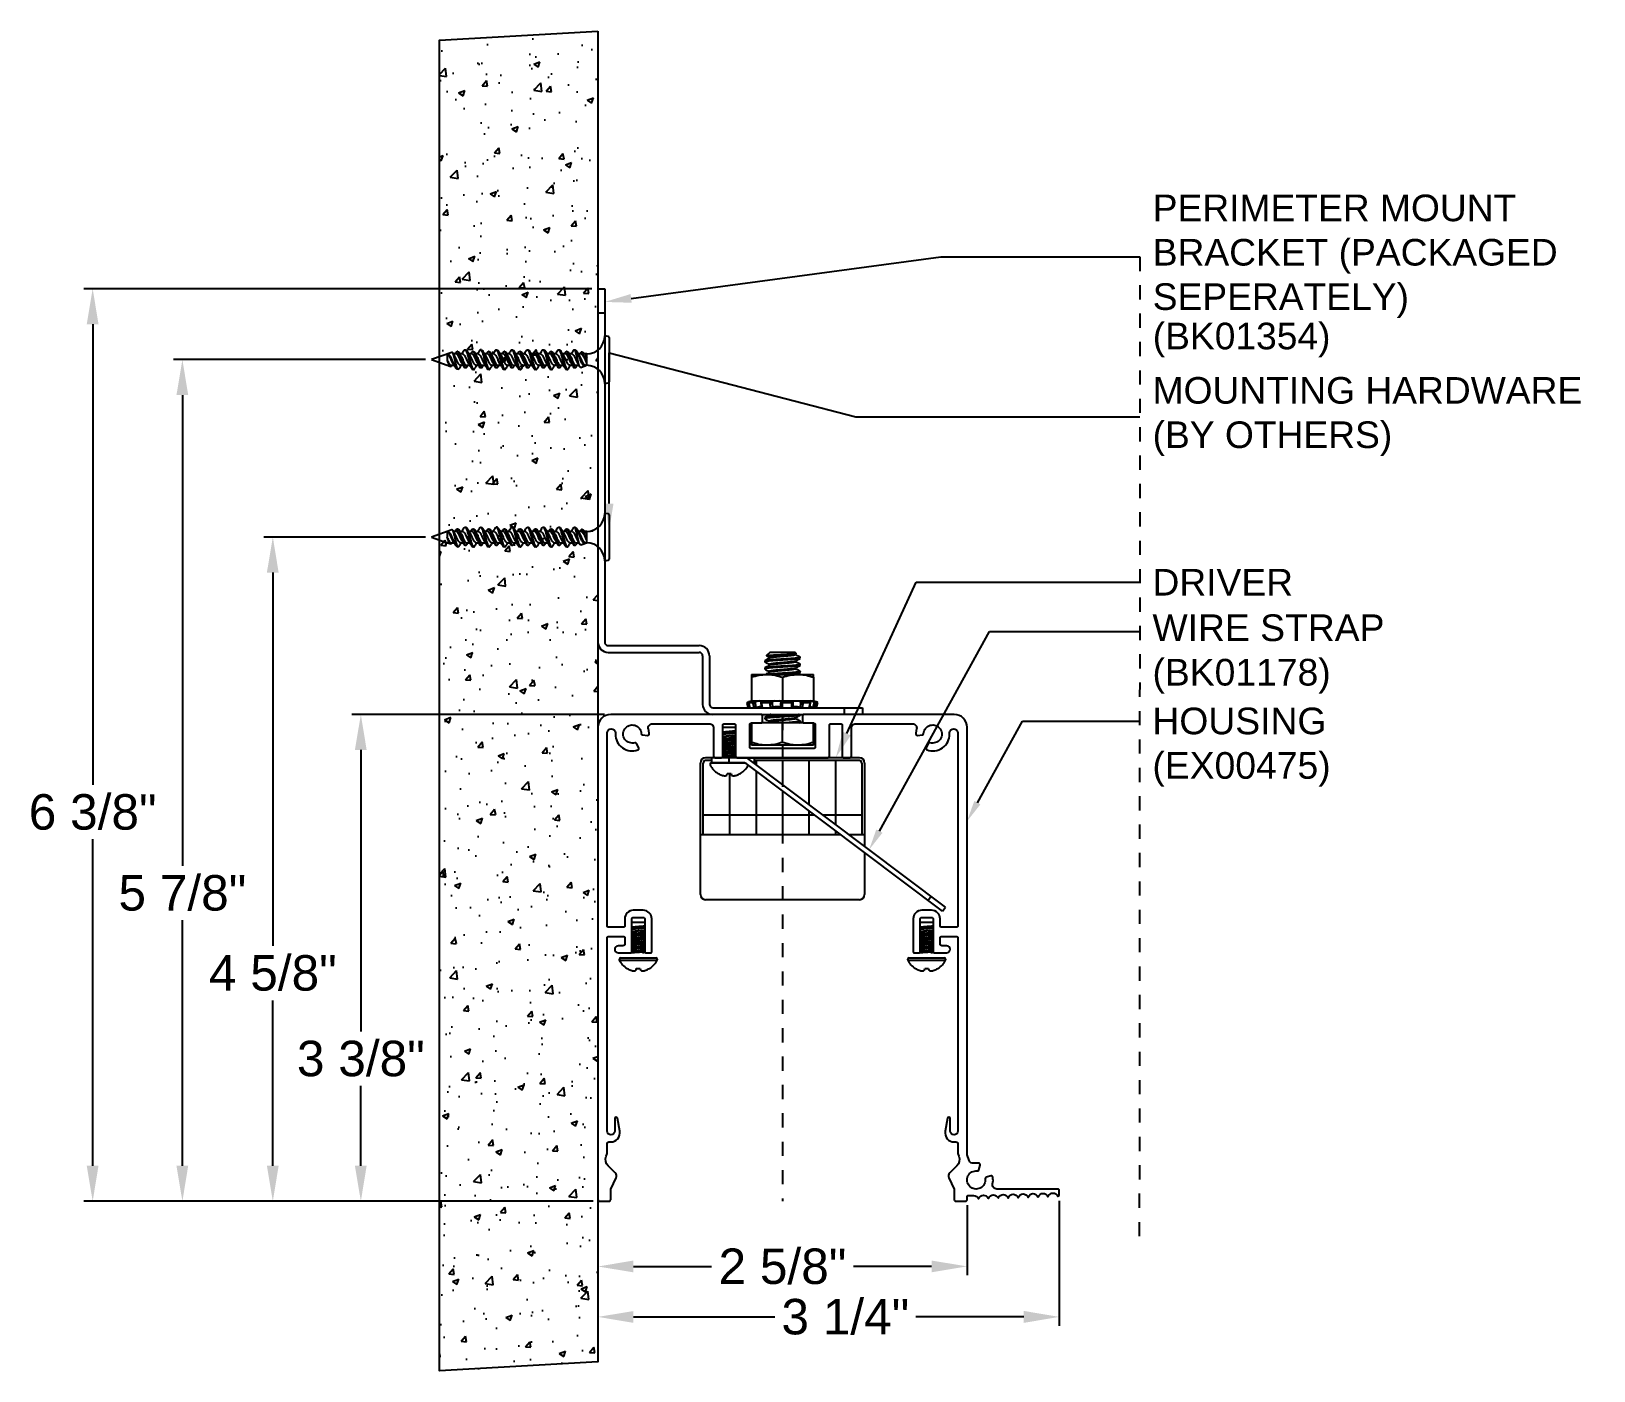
# Model space of a CAD drawing. Extents: x -5.3 to 5.7, y -1.2 to 8.2.
import ezdxf
from ezdxf import colors
from ezdxf.entities.mleader import LeaderData, LeaderLine
from ezdxf.math import Vec2, Vec3

# ---------------------------------------------------------------- set-up
doc = ezdxf.new("R2010")
doc.units = 0
doc.header["$LTSCALE"] = 0.5
doc.header["$MEASUREMENT"] = 0
doc.linetypes.add('PHANTOM', pattern=[0.5, 0.25, -0.05, 0.05, -0.05, 0.05, -0.05])
doc.layers.get('Defpoints').update_dxf_attribs({"linetype": 'CONTINUOUS'})
for name, color, linetype in [('Ceiling', 42, 'CONTINUOUS'), ('Driver', 210, 'CONTINUOUS'), ('FAB DWG', 221, 'CONTINUOUS'), ('Hardware', 242, 'CONTINUOUS'), ('Housing', 150, 'CONTINUOUS'), ('Mounting', 4, 'CONTINUOUS')]:
    doc.layers.add(name, color=color, linetype=linetype)
doc.layers.add('Construction', color=60, linetype='PHANTOM', plot=False)
doc.layers.add('CUST DWG', color=60, linetype='CONTINUOUS', lineweight=20)
doc.styles.add('LSAD_Standard', font='arial.ttf')
doc.styles.get("Standard").update_dxf_attribs({"font": 'arial.ttf'})
doc.dimstyles.new('LSAD_CustDims', dxfattribs={"dimtxt": 1, "dimasz": 1, "dimexe": 0.0625, "dimexo": 0.042969, "dimgap": 0.0625, "dimtad": 0, "dimtih": 1, "dimtoh": 1, "dimdec": 3, "dimzin": 0, "dimdsep": 46, "dimlunit": 4, "dimtxsty": 'Standard', "dimcen": 0.125, "dimclrd": 256, "dimclre": 256, "dimclrt": 256, "dimadec": 0, "dimazin": 0, "dimtfac": 1, "dimtdec": 3, "dimtix": 1, "dimtofl": 0, "dimtmove": 0, "dimatfit": 3, "dimfxl": 1, "dimfrac": 2, "dimtolj": 1, "dimtzin": 0, "dimarcsym": 0})

msp = doc.modelspace()

# ---------------------------------------------------------------- texts
at = {"layer": 'FAB DWG', "ltscale": 0.5, "transparency": 16777216, "insert": (2.6082, 6.1894), "char_height": 0.1875, "width": 1.099736, "attachment_point": 1, "style": 'LSAD_Standard'}
msp.add_mtext('\\A1;(BK01354)', dxfattribs=at)
at = {"layer": 'FAB DWG', "transparency": 16777216, "insert": (2.606, 3.4776), "char_height": 0.188, "width": 2.722253, "attachment_point": 1}
msp.add_mtext('\\P(EX00475)', dxfattribs=at)

# ---------------------------------------------------------------- blocks, each defined once
blk = doc.blocks.new('*D0')
at = {"layer": 'CUST DWG', "lineweight": -2, "ltscale": 0.5, "transparency": 16777216}
for p, q in [((-1.253, 3.429), (-3.033, 3.429)), ((-2.97, 3.179), (-2.97, 1.196)), ((-2.97, 0.25), (-2.97, 0.812)), ((-1.336, 0), (-3.033, 0))]:
    blk.add_line(p, q, dxfattribs=at)
at = {"layer": 'CUST DWG', "ltscale": 0.5, "transparency": 16777216}
for points in [[(-3.012, 3.179), (-2.929, 3.179), (-2.97, 3.429)], [(-3.012, 0.25), (-2.929, 0.25), (-2.97, 0)]]:
    blk.add_solid(points, dxfattribs=at)
at = {"layer": 'Defpoints', "color": 0, "ltscale": 0.5, "transparency": 16777216}
for p in [(-2.97, 3.429), (-1.21, 3.429), (-1.293, 0)]:
    blk.add_point(p, dxfattribs=at)
at = {"layer": 'CUST DWG', "ltscale": 0.5, "transparency": 16777216, "insert": (-2.97, 1.004), "char_height": 0.25, "attachment_point": 5}
blk.add_mtext('\\A1;3 3/8"', dxfattribs=at)
blk = doc.blocks.new('*D1')
at = {"layer": 'CUST DWG', "lineweight": -2, "ltscale": 0.5, "transparency": 16777216}
for p, q in [((-2.514, 4.679), (-3.653, 4.679)), ((-3.59, 4.429), (-3.59, 1.799)), ((-3.59, 0.25), (-3.59, 1.415)), ((-1.333, 0), (-3.653, 0))]:
    blk.add_line(p, q, dxfattribs=at)
at = {"layer": 'CUST DWG', "ltscale": 0.5, "transparency": 16777216}
for points in [[(-3.632, 4.429), (-3.549, 4.429), (-3.59, 4.679)], [(-3.632, 0.25), (-3.549, 0.25), (-3.59, 0)]]:
    blk.add_solid(points, dxfattribs=at)
at = {"layer": 'Defpoints', "color": 0, "ltscale": 0.5, "transparency": 16777216}
for p in [(-3.59, 4.679), (-2.471, 4.679), (-1.29, 0)]:
    blk.add_point(p, dxfattribs=at)
at = {"layer": 'CUST DWG', "ltscale": 0.5, "transparency": 16777216, "insert": (-3.59, 1.607), "char_height": 0.25, "attachment_point": 5}
blk.add_mtext('\\A1;4 5/8"', dxfattribs=at)
blk = doc.blocks.new('*D2')
at = {"layer": 'CUST DWG', "lineweight": -2, "ltscale": 0.5, "transparency": 16777216}
for p, q in [((-2.514, 5.929), (-4.29, 5.929)), ((-4.227, 5.679), (-4.227, 2.363)), ((-4.227, 0.25), (-4.227, 1.979)), ((-1.983, 0), (-4.29, 0))]:
    blk.add_line(p, q, dxfattribs=at)
at = {"layer": 'CUST DWG', "ltscale": 0.5, "transparency": 16777216}
for points in [[(-4.269, 5.679), (-4.186, 5.679), (-4.227, 5.929)], [(-4.269, 0.25), (-4.186, 0.25), (-4.227, 0)]]:
    blk.add_solid(points, dxfattribs=at)
at = {"layer": 'Defpoints', "color": 0, "ltscale": 0.5, "transparency": 16777216}
for p in [(-4.227, 5.929), (-2.471, 5.929), (-1.94, 0)]:
    blk.add_point(p, dxfattribs=at)
at = {"layer": 'CUST DWG', "ltscale": 0.5, "transparency": 16777216, "insert": (-4.227, 2.171), "char_height": 0.25, "attachment_point": 5}
blk.add_mtext('\\A1;5 7/8"', dxfattribs=at)
blk = doc.blocks.new('*D3')
at = {"layer": 'CUST DWG', "lineweight": -2, "ltscale": 0.5, "transparency": 16777216}
for p, q in [((-1.343, 6.429), (-4.922, 6.429)), ((-4.859, 6.179), (-4.859, 2.933)), ((-4.859, 0.25), (-4.859, 2.55)), ((-1.333, 0), (-4.922, 0))]:
    blk.add_line(p, q, dxfattribs=at)
at = {"layer": 'CUST DWG', "ltscale": 0.5, "transparency": 16777216}
for points in [[(-4.901, 6.179), (-4.818, 6.179), (-4.859, 6.429)], [(-4.901, 0.25), (-4.818, 0.25), (-4.859, 0)]]:
    blk.add_solid(points, dxfattribs=at)
at = {"layer": 'Defpoints', "color": 0, "ltscale": 0.5, "transparency": 16777216}
for p in [(-4.859, 6.429), (-1.3, 6.429), (-1.29, 0)]:
    blk.add_point(p, dxfattribs=at)
at = {"layer": 'CUST DWG', "ltscale": 0.5, "transparency": 16777216, "insert": (-4.859, 2.741), "char_height": 0.25, "attachment_point": 5}
blk.add_mtext('\\A1;6 3/8"', dxfattribs=at)
blk = doc.blocks.new('*D4')
at = {"layer": 'CUST DWG', "lineweight": -2, "ltscale": 0.5, "transparency": 16777216}
for p, q in [((-1.3, -0.033), (-1.3, -0.522)), ((1.3, -0.028), (1.3, -0.522)), ((-1.05, -0.46), (-0.5, -0.46)), ((1.05, -0.459), (0.5, -0.46))]:
    blk.add_line(p, q, dxfattribs=at)
at = {"layer": 'CUST DWG', "ltscale": 0.5, "transparency": 16777216}
for points in [[(-1.05, -0.418), (-1.05, -0.501), (-1.3, -0.46)], [(1.05, -0.418), (1.05, -0.501), (1.3, -0.459)]]:
    blk.add_solid(points, dxfattribs=at)
at = {"layer": 'Defpoints', "color": 0, "ltscale": 0.5, "transparency": 16777216}
for p in [(-1.3, 0.01), (1.3, 0.015), (1.3, -0.459)]:
    blk.add_point(p, dxfattribs=at)
at = {"layer": 'CUST DWG', "ltscale": 0.5, "transparency": 16777216, "insert": (0, -0.46), "char_height": 0.25, "attachment_point": 5}
blk.add_mtext('\\A1;2 5/8"', dxfattribs=at)
blk = doc.blocks.new('*D5')
at = {"layer": 'CUST DWG', "lineweight": -2, "ltscale": 0.5, "transparency": 16777216}
for p, q in [((1.95, 0.003), (1.95, -0.878)), ((-1.3, -0.033), (-1.3, -0.878)), ((-1.05, -0.815), (-0.054, -0.815)), ((1.7, -0.815), (0.94, -0.815))]:
    blk.add_line(p, q, dxfattribs=at)
at = {"layer": 'CUST DWG', "ltscale": 0.5, "transparency": 16777216}
for points in [[(-1.05, -0.774), (-1.05, -0.857), (-1.3, -0.815)], [(1.7, -0.773), (1.7, -0.857), (1.95, -0.815)]]:
    blk.add_solid(points, dxfattribs=at)
at = {"layer": 'Defpoints', "color": 0, "ltscale": 0.5, "transparency": 16777216}
for p in [(-1.3, 0.01), (1.95, 0.046), (1.95, -0.815)]:
    blk.add_point(p, dxfattribs=at)
at = {"layer": 'CUST DWG', "ltscale": 0.5, "transparency": 16777216, "insert": (0.443, -0.815), "char_height": 0.25, "attachment_point": 5}
blk.add_mtext('\\A1;3 1/4"', dxfattribs=at)

# ---------------------------------------------------------------- dimensions: what is measured, and where the dimension line sits
at = {"layer": 'CUST DWG', "ltscale": 0.5, "transparency": 16777216}
for base, p1, p2, angle, picture, middle in [((-4.8592, 6.4292), (-1.29, -0.0001), (-1.2999, 6.4292), 90, '*D3', (-4.8592, 2.7414)), ((-4.2273, 5.9292), (-1.94, 0), (-2.4712, 5.9292), 90, '*D2', (-4.2273, 2.1713)), ((-3.5902, 4.6792), (-1.29, 0), (-2.4712, 4.6792), 90, '*D1', (-3.5902, 1.6072)), ((-2.9702, 3.4292), (-1.293, -0.0001), (-1.2099, 3.4292), 90, '*D0', (-2.9702, 1.0042)), ((1.9501, -0.8151), (-1.3, 0.01), (1.9501, 0.0456), 0.00269, '*D5', (0.4431, -0.8152)), ((1.3, -0.4595), (-1.3, 0.01), (1.3, 0.015), 0.00269, '*D4', (0, -0.4595))]:
    dim = msp.add_linear_dim(base=base, p1=p1, p2=p2, angle=angle, dimstyle='LSAD_CustDims', override={"dimtxt": 0.25, "dimasz": 0.25}, dxfattribs=at)
    dim.commit()
    dim.dimension.update_dxf_attribs({"geometry": picture, "text_midpoint": middle, "dimtype": 128})

# ---------------------------------------------------------------- hatches: boundary and pattern name
at = {"layer": 'Ceiling', "ltscale": 0.5, "transparency": 16777216}
h = msp.add_hatch(dxfattribs=at)
h.set_pattern_fill('AR-CONC', color=256, scale=0.063)
h.set_pattern_definition([(50, (2.4456, -9e-05), (0.451874, -0.039534), [0.04725, -0.51975]), (355, (2.4456, -9e-05), (-0.087413, 0.47388), [0.0378, -0.4158]), (100.4514, (2.48327, -0.0034), (0.36446, 0.434347), [0.040156, -0.44172]), (46.184, (2.4456, 0.1259), (0.672362, -0.104277), [0.070875, -0.779625]), (96.636, (2.50165, 0.1172), (0.588837, 0.613695), [0.060235, -0.66258]), (351.184, (2.4456, 0.1259), (0.588837, 0.613695), [0.0567, -0.6237]), (21, (2.5086, 0.0944), (0.376051, -0.25365), [0.04725, -0.51975]), (326, (2.5086, 0.0944), (0.153289, 0.456845), [0.0378, -0.4158]), (71.4514, (2.53995, 0.07327), (0.52934, 0.203195), [0.040156, -0.44172]), (37.5, (2.44562, -9e-05), (0.0076607, 0.209723), [0, -0.41076, 0, -0.4221, 0, -0.417375]), (7.5, (2.44562, -9e-05), (0.165734, 0.2484794), [0, -0.24066, 0, -0.40131, 0, -0.159075]), (327.5, (2.30513, -9e-05), (0.336308, -0.0142096), [0, -0.1575, 0, -0.4914, 0, -0.65205]), (317.5, (2.24213, -9e-05), (0.367407, 0.063066), [0, -0.20475, 0, -0.32634, 0, -0.46305])])
h.paths.add_polyline_path([(-1.2999, 8.2428), (-1.2999, -1.1325), (-2.4167, -1.1945), (-2.4167, 8.1809)])

# ---------------------------------------------------------------- linework, layer by layer
at = {"layer": 'Ceiling', "transparency": 16777216}
msp.add_lwpolyline([(-1.2999, 8.2428), (-1.2999, -1.1325), (-2.4167, -1.1945), (-2.4167, 8.1809)], close=True, dxfattribs=at)
at = {"layer": 'Construction', "ltscale": 0.5, "transparency": 16777216}
for p, q in [((2.5182, 6.6535), (2.5135, -0.2997)), ((0, 3.4192), (0, 0))]:
    msp.add_line(p, q, dxfattribs=at)
at = {"layer": 'Driver', "transparency": 16777216}
for p, q in [((-0.5785, 2.1612), (-0.5785, 3.0872)), ((-0.5585, 2.5809), (-0.5585, 3.0872)), ((0.5415, 3.1242), (-0.5415, 3.1242)), ((-0.4999, 3.1042), (-0.5415, 3.1042)), ((0.5415, 3.1042), (-0.2002, 3.1042)), ((-0.1862, 3.1042), (-0.1862, 3.0762)), ((0, 3.1042), (0, 2.9359)), ((0.1862, 3.1042), (0.1862, 2.7955)), ((0.3724, 3.1042), (0.3724, 2.6552)), ((0.5585, 3.0872), (0.5585, 2.5809)), ((0.5785, 3.0872), (0.5785, 2.4999)), ((-0.3724, 3.0139), (-0.3724, 2.5809)), ((-0.1862, 3.0312), (-0.1862, 2.5809)), ((0, 2.8909), (0, 2.5809)), ((0.2283, 2.7189), (-0.5585, 2.7189)), ((0.1862, 2.7506), (0.1862, 2.5809)), ((0.5585, 2.7189), (0.2879, 2.7189)), ((0.4114, 2.5809), (-0.5785, 2.5809)), ((0.3724, 2.6103), (0.3724, 2.5809)), ((0.5785, 2.5809), (0.471, 2.5809)), ((0.5785, 2.455), (0.5785, 2.1612)), ((0.5415, 2.1242), (-0.5415, 2.1242))]:
    msp.add_line(p, q, dxfattribs=at)
for centre, radius, start, end in [((-0.5415, 3.0872), 0.037, 90, 180), ((-0.5415, 3.0872), 0.017, 90, 180), ((0.5415, 3.0872), 0.037, 0, 90), ((0.5415, 3.0872), 0.017, 0, 90), ((-0.5415, 2.1612), 0.037, 180, 270), ((0.5415, 2.1612), 0.037, 270, 0)]:
    msp.add_arc(centre, radius, start, end, dxfattribs=at)
at = {"layer": 'Hardware', "lineweight": 25, "transparency": 16777216}
for p, q in [((-1.227, 6.0918), (-1.2522, 6.0962)), ((-1.2212, 6.0849), (-1.2212, 5.7735)), ((-2.3302, 5.9805), (-2.4712, 5.9292)), ((-2.3613, 5.9688), (-2.3613, 5.9258)), ((-2.3128, 5.9616), (-2.3226, 5.976)), ((-2.2972, 5.9692), (-2.318, 5.9692)), ((-2.3032, 5.9726), (-2.3049, 5.9692)), ((-2.2862, 5.9857), (-2.2912, 5.9857)), ((-2.2537, 5.9692), (-2.2725, 5.9692)), ((-2.237, 5.9982), (-2.2304, 5.9982)), ((-2.1872, 5.9692), (-2.208, 5.9692)), ((-2.1932, 5.9726), (-2.1949, 5.9692)), ((-2.1762, 5.9857), (-2.1812, 5.9857)), ((-2.1437, 5.9692), (-2.1625, 5.9692)), ((-2.127, 5.9982), (-2.1204, 5.9982)), ((-2.0772, 5.9692), (-2.098, 5.9692)), ((-2.0831, 5.9728), (-2.0849, 5.9692)), ((-2.0662, 5.9857), (-2.0712, 5.9857)), ((-2.0337, 5.9692), (-2.0525, 5.9692)), ((-2.017, 5.9982), (-2.0104, 5.9982)), ((-1.9672, 5.9692), (-1.988, 5.9692)), ((-1.9732, 5.9726), (-1.9749, 5.9692)), ((-1.9562, 5.9857), (-1.9612, 5.9857)), ((-1.9237, 5.9692), (-1.9425, 5.9692)), ((-1.907, 5.9982), (-1.9004, 5.9982)), ((-1.8572, 5.9692), (-1.878, 5.9692)), ((-1.8633, 5.9723), (-1.8649, 5.9692)), ((-1.8462, 5.9857), (-1.8512, 5.9857)), ((-1.8137, 5.9692), (-1.8325, 5.9692)), ((-1.797, 5.9982), (-1.7904, 5.9982)), ((-1.7472, 5.9692), (-1.7679, 5.9692)), ((-1.7533, 5.9723), (-1.7549, 5.9692)), ((-1.7362, 5.9857), (-1.7412, 5.9857)), ((-1.7037, 5.9692), (-1.7225, 5.9692)), ((-1.687, 5.9982), (-1.6804, 5.9982)), ((-1.6372, 5.9692), (-1.658, 5.9692)), ((-1.6432, 5.9726), (-1.6449, 5.9692)), ((-1.6262, 5.9857), (-1.6312, 5.9857)), ((-1.5937, 5.9692), (-1.6125, 5.9692)), ((-1.577, 5.9982), (-1.5704, 5.9982)), ((-1.5272, 5.9692), (-1.548, 5.9692)), ((-1.5332, 5.9726), (-1.5349, 5.9692)), ((-1.5162, 5.9857), (-1.5212, 5.9857)), ((-1.4837, 5.9692), (-1.5025, 5.9692)), ((-1.467, 5.9982), (-1.4604, 5.9982)), ((-1.4589, 5.9911), (-1.4589, 5.998)), ((-1.4172, 5.9692), (-1.438, 5.9692)), ((-1.4231, 5.9728), (-1.4249, 5.9692)), ((-1.4033, 5.978), (-1.4127, 5.9814)), ((-1.3792, 5.9692), (-1.3937, 5.9692)), ((-1.3847, 5.9542), (-1.3861, 5.9569)), ((-1.3792, 5.944), (-1.3792, 5.9692)), ((-1.3792, 5.9067), (-1.3792, 5.944)), ((-2.4712, 5.9292), (-2.3613, 5.8892)), ((-2.3613, 5.8945), (-2.3613, 5.8892)), ((-2.3613, 5.8892), (-2.3566, 5.8892)), ((-2.3509, 5.8854), (-2.3383, 5.8808)), ((-2.3352, 5.8892), (-2.3145, 5.8892)), ((-2.2948, 5.865), (-2.2848, 5.8614)), ((-2.2687, 5.8892), (-2.2499, 5.8892)), ((-2.2362, 5.8727), (-2.2312, 5.8727)), ((-2.2252, 5.8892), (-2.2044, 5.8892)), ((-2.2192, 5.8858), (-2.2175, 5.8892)), ((-2.1754, 5.8602), (-2.182, 5.8602)), ((-2.1587, 5.8892), (-2.1399, 5.8892)), ((-2.1262, 5.8727), (-2.1212, 5.8727)), ((-2.1152, 5.8892), (-2.0944, 5.8892)), ((-2.1091, 5.8859), (-2.1075, 5.8892)), ((-2.0654, 5.8602), (-2.072, 5.8602)), ((-2.0487, 5.8892), (-2.0299, 5.8892)), ((-2.0162, 5.8727), (-2.0112, 5.8727)), ((-2.0052, 5.8892), (-1.9844, 5.8892)), ((-1.999, 5.8861), (-1.9975, 5.8892)), ((-1.9554, 5.8602), (-1.962, 5.8602)), ((-1.9387, 5.8892), (-1.9199, 5.8892)), ((-1.9062, 5.8727), (-1.9012, 5.8727)), ((-1.8952, 5.8892), (-1.8744, 5.8892)), ((-1.8892, 5.8858), (-1.8875, 5.8892)), ((-1.8454, 5.8602), (-1.852, 5.8602)), ((-1.8287, 5.8892), (-1.8099, 5.8892)), ((-1.7962, 5.8727), (-1.7912, 5.8727)), ((-1.7852, 5.8892), (-1.7644, 5.8892)), ((-1.7792, 5.8857), (-1.7775, 5.8892)), ((-1.7354, 5.8602), (-1.742, 5.8602)), ((-1.7187, 5.8892), (-1.6999, 5.8892)), ((-1.6862, 5.8727), (-1.6812, 5.8727)), ((-1.6752, 5.8892), (-1.6545, 5.8892)), ((-1.6692, 5.8858), (-1.6675, 5.8892)), ((-1.6254, 5.8602), (-1.632, 5.8602)), ((-1.6087, 5.8892), (-1.5899, 5.8892)), ((-1.5762, 5.8727), (-1.5712, 5.8727)), ((-1.5652, 5.8892), (-1.5444, 5.8892)), ((-1.559, 5.8862), (-1.5575, 5.8892)), ((-1.5154, 5.8602), (-1.522, 5.8602)), ((-1.4987, 5.8892), (-1.4799, 5.8892)), ((-1.4662, 5.8727), (-1.4612, 5.8727)), ((-1.4552, 5.8892), (-1.4344, 5.8892)), ((-1.4492, 5.8859), (-1.4475, 5.8892)), ((-1.4201, 5.8743), (-1.3911, 5.8849)), ((-1.3887, 5.8892), (-1.3792, 5.8892)), ((-1.3792, 5.8892), (-1.3792, 5.9067)), ((-1.2522, 5.7622), (-1.227, 5.7666)), ((-1.227, 4.8418), (-1.2522, 4.8462)), ((-2.2862, 4.7357), (-2.2912, 4.7357)), ((-2.237, 4.7482), (-2.2304, 4.7482)), ((-2.1762, 4.7357), (-2.1812, 4.7357)), ((-2.127, 4.7482), (-2.1204, 4.7482)), ((-2.0662, 4.7357), (-2.0712, 4.7357)), ((-2.017, 4.7482), (-2.0104, 4.7482)), ((-1.9562, 4.7357), (-1.9612, 4.7357)), ((-1.907, 4.7482), (-1.9004, 4.7482)), ((-1.8462, 4.7357), (-1.8512, 4.7357)), ((-1.797, 4.7482), (-1.7904, 4.7482)), ((-1.7362, 4.7357), (-1.7412, 4.7357)), ((-1.687, 4.7482), (-1.6804, 4.7482)), ((-1.6262, 4.7357), (-1.6312, 4.7357)), ((-1.577, 4.7482), (-1.5704, 4.7482)), ((-1.5162, 4.7357), (-1.5212, 4.7357)), ((-1.467, 4.7482), (-1.4604, 4.7482)), ((-1.4589, 4.7411), (-1.4589, 4.748)), ((-1.2212, 4.8349), (-1.2212, 4.5235)), ((-2.3302, 4.7305), (-2.4712, 4.6792)), ((-2.4712, 4.6792), (-2.3613, 4.6392)), ((-2.3613, 4.7188), (-2.3613, 4.6758)), ((-2.3613, 4.6445), (-2.3613, 4.6392)), ((-2.3613, 4.6392), (-2.3566, 4.6392)), ((-2.3509, 4.6354), (-2.3383, 4.6308)), ((-2.3352, 4.6392), (-2.3145, 4.6392)), ((-2.3128, 4.7116), (-2.3226, 4.726)), ((-2.2972, 4.7192), (-2.318, 4.7192)), ((-2.3032, 4.7226), (-2.3049, 4.7192)), ((-2.2537, 4.7192), (-2.2725, 4.7192)), ((-2.2687, 4.6392), (-2.2499, 4.6392)), ((-2.2252, 4.6392), (-2.2044, 4.6392)), ((-2.2192, 4.6358), (-2.2175, 4.6392)), ((-2.1872, 4.7192), (-2.208, 4.7192)), ((-2.1932, 4.7226), (-2.1949, 4.7192)), ((-2.1437, 4.7192), (-2.1625, 4.7192)), ((-2.1587, 4.6392), (-2.1399, 4.6392)), ((-2.1152, 4.6392), (-2.0944, 4.6392)), ((-2.1091, 4.6359), (-2.1075, 4.6392)), ((-2.0772, 4.7192), (-2.098, 4.7192)), ((-2.0831, 4.7228), (-2.0849, 4.7192)), ((-2.0337, 4.7192), (-2.0525, 4.7192)), ((-2.0487, 4.6392), (-2.0299, 4.6392)), ((-2.0052, 4.6392), (-1.9844, 4.6392)), ((-1.999, 4.6361), (-1.9975, 4.6392)), ((-1.9672, 4.7192), (-1.988, 4.7192)), ((-1.9732, 4.7226), (-1.9749, 4.7192)), ((-1.9237, 4.7192), (-1.9425, 4.7192)), ((-1.9387, 4.6392), (-1.9199, 4.6392)), ((-1.8952, 4.6392), (-1.8744, 4.6392)), ((-1.8892, 4.6358), (-1.8875, 4.6392)), ((-1.8572, 4.7192), (-1.878, 4.7192)), ((-1.8633, 4.7223), (-1.8649, 4.7192)), ((-1.8137, 4.7192), (-1.8325, 4.7192)), ((-1.8287, 4.6392), (-1.8099, 4.6392)), ((-1.7852, 4.6392), (-1.7644, 4.6392)), ((-1.7792, 4.6357), (-1.7775, 4.6392)), ((-1.7472, 4.7192), (-1.7679, 4.7192)), ((-1.7533, 4.7223), (-1.7549, 4.7192)), ((-1.7037, 4.7192), (-1.7225, 4.7192)), ((-1.7187, 4.6392), (-1.6999, 4.6392)), ((-1.6752, 4.6392), (-1.6545, 4.6392)), ((-1.6692, 4.6358), (-1.6675, 4.6392)), ((-1.6372, 4.7192), (-1.658, 4.7192)), ((-1.6432, 4.7226), (-1.6449, 4.7192)), ((-1.5937, 4.7192), (-1.6125, 4.7192)), ((-1.6087, 4.6392), (-1.5899, 4.6392)), ((-1.5652, 4.6392), (-1.5444, 4.6392)), ((-1.559, 4.6362), (-1.5575, 4.6392)), ((-1.5272, 4.7192), (-1.548, 4.7192)), ((-1.5332, 4.7226), (-1.5349, 4.7192)), ((-1.4837, 4.7192), (-1.5025, 4.7192)), ((-1.4987, 4.6392), (-1.4799, 4.6392)), ((-1.4552, 4.6392), (-1.4344, 4.6392)), ((-1.4492, 4.6359), (-1.4475, 4.6392)), ((-1.4172, 4.7192), (-1.438, 4.7192)), ((-1.4231, 4.7228), (-1.4249, 4.7192)), ((-1.4201, 4.6243), (-1.3911, 4.6349)), ((-1.4033, 4.728), (-1.4127, 4.7314)), ((-1.3792, 4.7192), (-1.3937, 4.7192)), ((-1.3887, 4.6392), (-1.3792, 4.6392)), ((-1.3847, 4.7042), (-1.3861, 4.7069)), ((-1.3792, 4.694), (-1.3792, 4.7192)), ((-1.3792, 4.6567), (-1.3792, 4.694)), ((-1.3792, 4.6392), (-1.3792, 4.6567)), ((-2.2948, 4.615), (-2.2848, 4.6114)), ((-2.2362, 4.6227), (-2.2312, 4.6227)), ((-2.1754, 4.6102), (-2.182, 4.6102)), ((-2.1262, 4.6227), (-2.1212, 4.6227)), ((-2.0654, 4.6102), (-2.072, 4.6102)), ((-2.0162, 4.6227), (-2.0112, 4.6227)), ((-1.9554, 4.6102), (-1.962, 4.6102)), ((-1.9062, 4.6227), (-1.9012, 4.6227)), ((-1.8454, 4.6102), (-1.852, 4.6102)), ((-1.7962, 4.6227), (-1.7912, 4.6227)), ((-1.7354, 4.6102), (-1.742, 4.6102)), ((-1.6862, 4.6227), (-1.6812, 4.6227)), ((-1.6254, 4.6102), (-1.632, 4.6102)), ((-1.5762, 4.6227), (-1.5712, 4.6227)), ((-1.5154, 4.6102), (-1.522, 4.6102)), ((-1.4662, 4.6227), (-1.4612, 4.6227)), ((-1.2522, 4.5122), (-1.227, 4.5166))]:
    msp.add_line(p, q, dxfattribs=at)
at = {"layer": 'Hardware', "transparency": 16777216}
for p, q in [((-0.0874, 3.8692), (-0.1129, 3.8438)), ((-0.0874, 3.8692), (0.0876, 3.8692)), ((0.097, 3.8597), (0.0876, 3.8692)), ((0.0917, 3.8556), (0.0962, 3.8583)), ((0.0926, 3.8504), (0.0926, 3.8561)), ((-0.1249, 3.8067), (-0.1249, 3.8004)), ((-0.1249, 3.7567), (-0.1249, 3.7505)), ((-0.0925, 3.8317), (-0.0925, 3.826)), ((-0.0925, 3.7817), (-0.0925, 3.776)), ((0.0926, 3.8004), (0.0926, 3.8061)), ((0.0926, 3.7504), (0.0926, 3.7561)), ((0.1219, 3.8338), (0.1251, 3.8317)), ((0.1251, 3.8255), (0.1251, 3.8317)), ((0.1251, 3.7754), (0.1251, 3.7817)), ((-0.2187, 3.7114), (-0.1093, 3.7114)), ((-0.2187, 3.6918), (-0.2187, 3.5244)), ((-0.1093, 3.7114), (0.1094, 3.7114)), ((-0.0925, 3.7317), (-0.0925, 3.726)), ((0.0001, 3.6918), (0.0001, 3.5244)), ((0.1094, 3.7114), (0.2188, 3.7114)), ((0.1251, 3.7255), (0.1251, 3.7317)), ((0.2188, 3.6918), (0.2188, 3.5244)), ((-0.2118, 3.5244), (-0.2379, 3.5174)), ((-0.2187, 3.5244), (0.0001, 3.5244)), ((0.0001, 3.5244), (0.2188, 3.5244)), ((0.2381, 3.5174), (0.2119, 3.5244)), ((-0.2497, 3.5142), (-0.2476, 3.5062)), ((-0.2476, 3.5062), (-0.2379, 3.5088)), ((-0.2398, 3.477), (-0.2476, 3.5062)), ((-0.2379, 3.5174), (-0.2401, 3.5168)), ((-0.2401, 3.5168), (-0.2379, 3.5088)), ((-0.239, 3.5143), (-0.2369, 3.5062)), ((-0.2385, 3.5142), (-0.2081, 3.5142)), ((-0.2385, 3.5142), (-0.2364, 3.5062)), ((-0.2379, 3.5174), (-0.2379, 3.5149)), ((-0.2379, 3.5102), (-0.2379, 3.5088)), ((-0.2379, 3.5088), (-0.2319, 3.4792)), ((-0.2364, 3.5062), (-0.2291, 3.477)), ((-0.2319, 3.5168), (-0.2298, 3.5174)), ((-0.2064, 3.5062), (-0.2081, 3.5142)), ((-0.1996, 3.477), (-0.2064, 3.5062)), ((-0.1925, 3.5174), (-0.1942, 3.5168)), ((-0.1942, 3.5168), (-0.1925, 3.5088)), ((-0.1925, 3.5174), (-0.1925, 3.5088)), ((-0.1925, 3.5088), (-0.1873, 3.4792)), ((-0.1723, 3.4828), (-0.1723, 3.477)), ((-0.1532, 3.5151), (-0.1518, 3.5071)), ((-0.1511, 3.5168), (-0.1497, 3.5174)), ((-0.149, 3.5142), (-0.087, 3.5142)), ((-0.149, 3.5142), (-0.1477, 3.5062)), ((-0.1477, 3.5062), (-0.1434, 3.477)), ((-0.0925, 3.4292), (-0.0925, 3.426)), ((-0.0864, 3.5062), (-0.087, 3.5142)), ((-0.0832, 3.477), (-0.0864, 3.5062)), ((-0.0735, 3.5174), (-0.0741, 3.5168)), ((-0.0741, 3.5168), (-0.0735, 3.5088)), ((-0.0735, 3.5174), (-0.0735, 3.5088)), ((-0.0735, 3.5088), (-0.0711, 3.4792)), ((-0.0127, 3.4792), (-0.0124, 3.5088)), ((-0.0125, 3.5168), (-0.0124, 3.5174)), ((-0.0125, 3.5167), (-0.0124, 3.5086)), ((-0.0025, 3.5062), (-0.0029, 3.477)), ((-0.0026, 3.5142), (0.0674, 3.5142)), ((-0.0026, 3.5142), (-0.0025, 3.5062)), ((0.065, 3.477), (0.0667, 3.5062)), ((0.0667, 3.5062), (0.0674, 3.5142)), ((0.0736, 3.5088), (0.0723, 3.4792)), ((0.0736, 3.5174), (0.0743, 3.5168)), ((0.0741, 3.5079), (0.0747, 3.516)), ((0.1251, 3.4254), (0.1251, 3.4292)), ((0.1259, 3.4792), (0.1297, 3.5088)), ((0.1297, 3.5174), (0.1297, 3.5088)), ((0.1309, 3.5168), (0.1297, 3.5174)), ((0.1297, 3.5088), (0.1309, 3.5168)), ((0.1437, 3.5062), (0.1388, 3.477)), ((0.1448, 3.5142), (0.1437, 3.5062)), ((0.1448, 3.5142), (0.196, 3.5142)), ((0.1884, 3.477), (0.1943, 3.5062)), ((0.1926, 3.5174), (0.1943, 3.5168)), ((0.1943, 3.5062), (0.196, 3.5142)), ((0.1965, 3.5066), (0.1982, 3.5147)), ((0.2164, 3.4792), (0.2222, 3.5088)), ((0.2222, 3.5174), (0.2222, 3.5088)), ((0.2243, 3.5168), (0.2222, 3.5174)), ((0.2222, 3.5088), (0.2243, 3.5168)), ((0.235, 3.5062), (0.2274, 3.477)), ((0.237, 3.5142), (0.235, 3.5062)), ((0.237, 3.5142), (0.2498, 3.5142)), ((0.2381, 3.5174), (0.2402, 3.5168)), ((0.2399, 3.477), (0.2477, 3.5062)), ((0.2477, 3.5062), (0.2499, 3.5142)), ((0.2477, 3.5062), (0.2498, 3.5142)), ((0.2477, 3.5062), (0.2477, 3.5062)), ((0.0001, 3.3692), (-0.1506, 3.3692)), ((-0.1249, 3.4067), (-0.1249, 3.4004)), ((-0.0915, 3.3766), (-0.1035, 3.3696)), ((-0.0925, 3.3817), (-0.0925, 3.376)), ((0.0001, 3.2325), (0.0001, 3.3692)), ((0.1507, 3.3692), (0.0001, 3.3692)), ((0.0926, 3.4004), (0.0926, 3.4061)), ((0.115, 3.3692), (0.1244, 3.3747)), ((0.1251, 3.3755), (0.1251, 3.3817)), ((0.2188, 3.2325), (0.2188, 3.3692)), ((-0.1093, 3.2129), (-0.2187, 3.2129)), ((0.1094, 3.2129), (-0.1093, 3.2129)), ((0.2188, 3.2129), (0.1094, 3.2129)), ((-0.2686, 3.1242), (-0.4999, 3.1242)), ((-0.4999, 3.1242), (-0.4999, 3.0883)), ((-0.2686, 3.0883), (-0.4999, 3.0883)), ((-0.3749, 3.0883), (-0.3749, 3.1242)), ((-0.2002, 3.1242), (-0.2686, 3.1242)), ((1.1261, 2.0424), (-0.2566, 3.0843)), ((1.1477, 2.071), (-0.235, 3.1129)), ((-0.2002, 3.0883), (-0.2023, 3.0883)), ((-0.2002, 3.1242), (-0.2002, 3.0883)), ((1.0478, 2.1463), (1.0262, 2.1176)), ((1.1261, 2.0424), (1.1477, 2.071))]:
    msp.add_line(p, q, dxfattribs=at)
at = {"layer": 'Hardware', "linetype": 'Continuous', "transparency": 16777216}
for p, q in [((-0.3299, 3.3383), (-0.4199, 3.3383)), ((-0.4989, 3.0883), (-0.3749, 3.0883)), ((-0.3749, 3.0883), (-0.2686, 3.0883)), ((-0.3228, 3.1242), (-0.3228, 3.1246)), ((-0.4544, 3.0139), (-0.4532, 3.0139)), ((-0.3911, 3.0017), (-0.389, 3.0139)), ((-0.389, 3.0139), (-0.3609, 3.0139)), ((-0.3609, 3.0139), (-0.3588, 3.0017)), ((-0.2967, 3.0139), (-0.2955, 3.0139)), ((-0.9706, 1.964), (-1.0606, 1.964)), ((1.0607, 1.964), (0.9707, 1.964)), ((-1.1493, 1.6978), (-1.0156, 1.6978)), ((-1.1395, 1.714), (-1.0156, 1.714)), ((-1.0156, 1.714), (-0.8916, 1.714)), ((-1.0156, 1.6978), (-0.8818, 1.6978)), ((0.882, 1.6978), (1.0157, 1.6978)), ((0.8917, 1.714), (1.0157, 1.714)), ((1.0157, 1.714), (1.1397, 1.714)), ((1.0157, 1.6978), (1.1494, 1.6978)), ((-1.095, 1.6396), (-1.0938, 1.6396)), ((-1.0317, 1.6274), (-1.0296, 1.6396)), ((-1.0296, 1.6396), (-1.0015, 1.6396)), ((-1.0015, 1.6396), (-0.9994, 1.6274)), ((-0.9373, 1.6396), (-0.9361, 1.6396)), ((0.9362, 1.6396), (0.9375, 1.6396)), ((0.9995, 1.6274), (1.0017, 1.6396)), ((1.0017, 1.6396), (1.0297, 1.6396)), ((1.0297, 1.6396), (1.0319, 1.6274)), ((1.0939, 1.6396), (1.0952, 1.6396))]:
    msp.add_line(p, q, dxfattribs=at)
at = {"layer": 'Hardware', "lineweight": 25, "transparency": 16777216, "flags": 128}
for points in [[(-2.3033, 5.9722), (-2.3004, 5.9781), (-2.296, 5.9837), (-2.2912, 5.9857), (-2.2864, 5.9837), (-2.282, 5.9781), (-2.2777, 5.9693), (-2.2729, 5.9574), (-2.268, 5.9436), (-2.2637, 5.9292), (-2.2594, 5.9148), (-2.2545, 5.901), (-2.2497, 5.8891), (-2.2454, 5.8803), (-2.241, 5.8747), (-2.2362, 5.8727), (-2.2362, 5.8727)], [(-2.1933, 5.9721), (-2.1904, 5.9781), (-2.186, 5.9837), (-2.1812, 5.9857), (-2.1764, 5.9837), (-2.172, 5.9781), (-2.1677, 5.9693), (-2.1629, 5.9574), (-2.158, 5.9436), (-2.1537, 5.9292), (-2.1494, 5.9148), (-2.1445, 5.901), (-2.1397, 5.8891), (-2.1354, 5.8803), (-2.131, 5.8747), (-2.1262, 5.8727), (-2.1262, 5.8727)], [(-2.0833, 5.9723), (-2.0804, 5.9781), (-2.076, 5.9837), (-2.0712, 5.9857), (-2.0664, 5.9837), (-2.062, 5.9781), (-2.0577, 5.9693), (-2.0529, 5.9574), (-2.048, 5.9436), (-2.0437, 5.9292), (-2.0394, 5.9148), (-2.0345, 5.901), (-2.0297, 5.8891), (-2.0254, 5.8803), (-2.021, 5.8747), (-2.0162, 5.8727), (-2.0162, 5.8727)], [(-1.9733, 5.9722), (-1.9704, 5.9781), (-1.966, 5.9837), (-1.9612, 5.9857), (-1.9564, 5.9837), (-1.952, 5.9781), (-1.9477, 5.9693), (-1.9429, 5.9574), (-1.938, 5.9436), (-1.9337, 5.9292), (-1.9294, 5.9148), (-1.9245, 5.901), (-1.9197, 5.8891), (-1.9154, 5.8803), (-1.911, 5.8747), (-1.9062, 5.8727), (-1.9062, 5.8727)], [(-1.8634, 5.9719), (-1.8604, 5.9781), (-1.856, 5.9837), (-1.8512, 5.9857), (-1.8464, 5.9837), (-1.842, 5.9781), (-1.8377, 5.9693), (-1.8329, 5.9574), (-1.828, 5.9436), (-1.8237, 5.9292), (-1.8194, 5.9148), (-1.8145, 5.901), (-1.8097, 5.8891), (-1.8054, 5.8803), (-1.801, 5.8747), (-1.7962, 5.8727), (-1.7962, 5.8727)], [(-1.7535, 5.9719), (-1.7504, 5.9781), (-1.746, 5.9837), (-1.7412, 5.9857), (-1.7364, 5.9837), (-1.732, 5.9781), (-1.7277, 5.9693), (-1.7229, 5.9574), (-1.718, 5.9436), (-1.7137, 5.9292), (-1.7094, 5.9148), (-1.7045, 5.901), (-1.6997, 5.8891), (-1.6954, 5.8803), (-1.691, 5.8747), (-1.6862, 5.8727), (-1.6862, 5.8727)], [(-1.6433, 5.9721), (-1.6404, 5.9781), (-1.636, 5.9837), (-1.6312, 5.9857), (-1.6264, 5.9837), (-1.622, 5.9781), (-1.6177, 5.9693), (-1.6129, 5.9574), (-1.608, 5.9436), (-1.6037, 5.9292), (-1.5994, 5.9148), (-1.5945, 5.901), (-1.5897, 5.8891), (-1.5854, 5.8803), (-1.581, 5.8747), (-1.5762, 5.8727), (-1.5762, 5.8727)], [(-1.5333, 5.9721), (-1.5304, 5.9781), (-1.526, 5.9837), (-1.5212, 5.9857), (-1.5164, 5.9837), (-1.512, 5.9781), (-1.5077, 5.9693), (-1.5029, 5.9574), (-1.498, 5.9436), (-1.4937, 5.9292), (-1.4894, 5.9148), (-1.4845, 5.901), (-1.4797, 5.8891), (-1.4754, 5.8803), (-1.471, 5.8747), (-1.4662, 5.8727), (-1.4662, 5.8727)], [(-2.3033, 4.7222), (-2.3004, 4.7281), (-2.296, 4.7337), (-2.2912, 4.7357), (-2.2864, 4.7337), (-2.282, 4.7281), (-2.2777, 4.7193), (-2.2729, 4.7074), (-2.268, 4.6936), (-2.2637, 4.6792), (-2.2594, 4.6648), (-2.2545, 4.651), (-2.2497, 4.6391), (-2.2454, 4.6303), (-2.241, 4.6247), (-2.2362, 4.6227), (-2.2362, 4.6227)], [(-2.1933, 4.7221), (-2.1904, 4.7281), (-2.186, 4.7337), (-2.1812, 4.7357), (-2.1764, 4.7337), (-2.172, 4.7281), (-2.1677, 4.7193), (-2.1629, 4.7074), (-2.158, 4.6936), (-2.1537, 4.6792), (-2.1494, 4.6648), (-2.1445, 4.651), (-2.1397, 4.6391), (-2.1354, 4.6303), (-2.131, 4.6247), (-2.1262, 4.6227), (-2.1262, 4.6227)], [(-2.0833, 4.7223), (-2.0804, 4.7281), (-2.076, 4.7337), (-2.0712, 4.7357), (-2.0664, 4.7337), (-2.062, 4.7281), (-2.0577, 4.7193), (-2.0529, 4.7074), (-2.048, 4.6936), (-2.0437, 4.6792), (-2.0394, 4.6648), (-2.0345, 4.651), (-2.0297, 4.6391), (-2.0254, 4.6303), (-2.021, 4.6247), (-2.0162, 4.6227), (-2.0162, 4.6227)], [(-1.9733, 4.7222), (-1.9704, 4.7281), (-1.966, 4.7337), (-1.9612, 4.7357), (-1.9564, 4.7337), (-1.952, 4.7281), (-1.9477, 4.7193), (-1.9429, 4.7074), (-1.938, 4.6936), (-1.9337, 4.6792), (-1.9294, 4.6648), (-1.9245, 4.651), (-1.9197, 4.6391), (-1.9154, 4.6303), (-1.911, 4.6247), (-1.9062, 4.6227), (-1.9062, 4.6227)], [(-1.8634, 4.7219), (-1.8604, 4.7281), (-1.856, 4.7337), (-1.8512, 4.7357), (-1.8464, 4.7337), (-1.842, 4.7281), (-1.8377, 4.7193), (-1.8329, 4.7074), (-1.828, 4.6936), (-1.8237, 4.6792), (-1.8194, 4.6648), (-1.8145, 4.651), (-1.8097, 4.6391), (-1.8054, 4.6303), (-1.801, 4.6247), (-1.7962, 4.6227), (-1.7962, 4.6227)], [(-1.7535, 4.7219), (-1.7504, 4.7281), (-1.746, 4.7337), (-1.7412, 4.7357), (-1.7364, 4.7337), (-1.732, 4.7281), (-1.7277, 4.7193), (-1.7229, 4.7074), (-1.718, 4.6936), (-1.7137, 4.6792), (-1.7094, 4.6648), (-1.7045, 4.651), (-1.6997, 4.6391), (-1.6954, 4.6303), (-1.691, 4.6247), (-1.6862, 4.6227), (-1.6862, 4.6227)], [(-1.6433, 4.7221), (-1.6404, 4.7281), (-1.636, 4.7337), (-1.6312, 4.7357), (-1.6264, 4.7337), (-1.622, 4.7281), (-1.6177, 4.7193), (-1.6129, 4.7074), (-1.608, 4.6936), (-1.6037, 4.6792), (-1.5994, 4.6648), (-1.5945, 4.651), (-1.5897, 4.6391), (-1.5854, 4.6303), (-1.581, 4.6247), (-1.5762, 4.6227), (-1.5762, 4.6227)], [(-1.5333, 4.7221), (-1.5304, 4.7281), (-1.526, 4.7337), (-1.5212, 4.7357), (-1.5164, 4.7337), (-1.512, 4.7281), (-1.5077, 4.7193), (-1.5029, 4.7074), (-1.498, 4.6936), (-1.4937, 4.6792), (-1.4894, 4.6648), (-1.4845, 4.651), (-1.4797, 4.6391), (-1.4754, 4.6303), (-1.471, 4.6247), (-1.4662, 4.6227), (-1.4662, 4.6227)]]:
    msp.add_lwpolyline(points, dxfattribs=at)
at = {"layer": 'Hardware', "transparency": 16777216, "flags": 128}
for points in [[(-0.2364, 3.5062), (-0.2369, 3.5062), (-0.2369, 3.5062)], [(-0.1477, 3.5062), (-0.1492, 3.5062), (-0.1504, 3.5063), (-0.1512, 3.5066), (-0.1517, 3.5069), (-0.1518, 3.5071)], [(-0.0025, 3.5062), (-0.0045, 3.5062), (-0.0064, 3.5063), (-0.0082, 3.5066), (-0.0097, 3.5069), (-0.0109, 3.5073), (-0.0118, 3.5077), (-0.0123, 3.5082), (-0.0124, 3.5086)], [(0.0667, 3.5062), (0.0686, 3.5062), (0.0703, 3.5063), (0.0717, 3.5066), (0.0728, 3.5069), (0.0736, 3.5073), (0.074, 3.5077), (0.0741, 3.5079)], [(0.1943, 3.5062), (0.1954, 3.5062), (0.1961, 3.5063), (0.1965, 3.5066), (0.1965, 3.5066)]]:
    msp.add_lwpolyline(points, dxfattribs=at)
at = {"layer": 'Hardware', "linetype": 'Continuous', "transparency": 16777216, "flags": 128}
for points in [[(-0.4206, 3.2912), (-0.4173, 3.2917), (-0.4137, 3.2922), (-0.4097, 3.2927), (-0.4055, 3.2931), (-0.4012, 3.2936), (-0.3966, 3.2941), (-0.3919, 3.2946), (-0.3869, 3.2951), (-0.3822, 3.2956), (-0.3774, 3.2961), (-0.3726, 3.2966), (-0.3677, 3.2972), (-0.363, 3.2977), (-0.3584, 3.2982), (-0.3539, 3.2987), (-0.3494, 3.2992), (-0.3453, 3.2996), (-0.3414, 3.3001), (-0.3378, 3.3006), (-0.3343, 3.3011), (-0.3314, 3.3016), (-0.3288, 3.3021)], [(-0.3294, 3.3126), (-0.3317, 3.3122), (-0.3343, 3.3119), (-0.3372, 3.3115), (-0.3405, 3.3111), (-0.344, 3.3108), (-0.3476, 3.3104), (-0.3515, 3.3101), (-0.3555, 3.3098), (-0.3598, 3.3094), (-0.3641, 3.309), (-0.3685, 3.3087), (-0.373, 3.3083), (-0.3776, 3.3079), (-0.3821, 3.3075), (-0.3866, 3.3071), (-0.391, 3.3068), (-0.3955, 3.3064), (-0.3996, 3.3061), (-0.4036, 3.3057), (-0.4074, 3.3054), (-0.4111, 3.305), (-0.4144, 3.3047), (-0.4175, 3.3043), (-0.4204, 3.3039)], [(-0.4199, 3.2553), (-0.4163, 3.2557), (-0.4115, 3.2562), (-0.4063, 3.2567), (-0.4011, 3.2572), (-0.3958, 3.2576), (-0.3901, 3.2582), (-0.3843, 3.2587), (-0.3788, 3.2592), (-0.3732, 3.2597), (-0.3675, 3.2602), (-0.3619, 3.2608), (-0.3565, 3.2613), (-0.3512, 3.2617), (-0.3461, 3.2622), (-0.3411, 3.2627), (-0.3365, 3.2632), (-0.3322, 3.2637), (-0.3282, 3.2642)], [(-0.4199, 3.2235), (-0.4167, 3.2238), (-0.4094, 3.2244), (-0.4016, 3.225), (-0.3931, 3.2256), (-0.3841, 3.2263), (-0.3749, 3.227), (-0.3657, 3.2277), (-0.3568, 3.2283), (-0.3483, 3.229), (-0.3404, 3.2296), (-0.3331, 3.2302), (-0.3299, 3.2305)], [(-0.4199, 3.2196), (-0.4167, 3.2199), (-0.4094, 3.2205), (-0.4016, 3.2211), (-0.3931, 3.2217), (-0.3841, 3.2224), (-0.3749, 3.2231), (-0.3657, 3.2238), (-0.3568, 3.2244), (-0.3483, 3.2251), (-0.3404, 3.2257), (-0.3331, 3.2263), (-0.3299, 3.2266)], [(-0.4199, 3.1922), (-0.4167, 3.1925), (-0.4094, 3.1931), (-0.4016, 3.1937), (-0.3931, 3.1944), (-0.3841, 3.195), (-0.3749, 3.1957), (-0.3657, 3.1964), (-0.3568, 3.1971), (-0.3483, 3.1977), (-0.3404, 3.1983), (-0.3331, 3.1989), (-0.3299, 3.1992)], [(-0.4199, 3.1883), (-0.4167, 3.1886), (-0.4094, 3.1892), (-0.4016, 3.1898), (-0.3931, 3.1904), (-0.3841, 3.1911), (-0.3749, 3.1918), (-0.3657, 3.1925), (-0.3568, 3.1932), (-0.3483, 3.1938), (-0.3404, 3.1944), (-0.3331, 3.195), (-0.3299, 3.1953)], [(-0.4255, 3.1253), (-0.4235, 3.1255), (-0.4167, 3.1261), (-0.4094, 3.1267), (-0.4016, 3.1273), (-0.3931, 3.1279), (-0.3841, 3.1286), (-0.3749, 3.1293), (-0.3657, 3.13), (-0.3568, 3.1307), (-0.3483, 3.1313), (-0.3404, 3.1319), (-0.3331, 3.1325), (-0.3298, 3.1328)], [(-0.421, 3.1296), (-0.4167, 3.13), (-0.4094, 3.1306), (-0.4016, 3.1312), (-0.3931, 3.1319), (-0.3841, 3.1325), (-0.3749, 3.1332), (-0.3657, 3.1339), (-0.3568, 3.1346), (-0.3483, 3.1352), (-0.3404, 3.1358), (-0.3331, 3.1364), (-0.3299, 3.1367)], [(-0.4199, 3.161), (-0.4167, 3.1613), (-0.4094, 3.1619), (-0.4016, 3.1625), (-0.3931, 3.1631), (-0.3841, 3.1638), (-0.3749, 3.1645), (-0.3657, 3.1652), (-0.3568, 3.1658), (-0.3483, 3.1665), (-0.3404, 3.1671), (-0.3331, 3.1677), (-0.3299, 3.168)], [(-0.4199, 3.1571), (-0.4167, 3.1574), (-0.4094, 3.158), (-0.4016, 3.1586), (-0.3931, 3.1592), (-0.3841, 3.1599), (-0.3749, 3.1606), (-0.3657, 3.1613), (-0.3568, 3.1619), (-0.3483, 3.1626), (-0.3404, 3.1632), (-0.3331, 3.1638), (-0.3299, 3.1641)], [(-0.9706, 1.9382), (-0.9724, 1.9379), (-0.975, 1.9376), (-0.9779, 1.9372), (-0.9811, 1.9368), (-0.9846, 1.9365), (-0.9882, 1.9361), (-0.9921, 1.9358), (-0.9962, 1.9355), (-1.0004, 1.9351), (-1.0047, 1.9347), (-1.0091, 1.9344), (-1.0137, 1.934), (-1.0183, 1.9336), (-1.0227, 1.9332), (-1.0272, 1.9328), (-1.0317, 1.9325), (-1.0361, 1.9321), (-1.0402, 1.9318), (-1.0442, 1.9314), (-1.048, 1.9311), (-1.0517, 1.9307), (-1.0551, 1.9304), (-1.0582, 1.93), (-1.0606, 1.9297)], [(-1.0606, 1.917), (-1.0579, 1.9174), (-1.0543, 1.9179), (-1.0503, 1.9184), (-1.0461, 1.9188), (-1.0418, 1.9193), (-1.0373, 1.9198), (-1.0325, 1.9203), (-1.0276, 1.9208), (-1.0228, 1.9213), (-1.018, 1.9218), (-1.0132, 1.9223), (-1.0083, 1.9229), (-1.0036, 1.9234), (-0.999, 1.9239), (-0.9945, 1.9244), (-0.9901, 1.9249), (-0.986, 1.9253), (-0.9821, 1.9258), (-0.9784, 1.9263), (-0.975, 1.9268), (-0.972, 1.9273), (-0.9706, 1.9276)], [(-1.0606, 1.881), (-1.0569, 1.8814), (-1.0521, 1.8819), (-1.0469, 1.8824), (-1.0418, 1.8829), (-1.0364, 1.8833), (-1.0307, 1.8839), (-1.0249, 1.8844), (-1.0194, 1.8849), (-1.0138, 1.8854), (-1.0082, 1.8859), (-1.0025, 1.8865), (-0.9972, 1.887), (-0.9919, 1.8874), (-0.9867, 1.8879), (-0.9817, 1.8884), (-0.9772, 1.8889), (-0.9728, 1.8894), (-0.9706, 1.8896)], [(1.0607, 1.9382), (1.0589, 1.9379), (1.0563, 1.9376), (1.0534, 1.9372), (1.0502, 1.9368), (1.0466, 1.9365), (1.043, 1.9361), (1.0392, 1.9358), (1.0351, 1.9355), (1.0308, 1.9351), (1.0265, 1.9347), (1.0221, 1.9344), (1.0176, 1.934), (1.013, 1.9336), (1.0085, 1.9332), (1.0041, 1.9328), (0.9996, 1.9325), (0.9952, 1.9321), (0.991, 1.9318), (0.987, 1.9314), (0.9832, 1.9311), (0.9795, 1.9307), (0.9762, 1.9304), (0.9731, 1.93), (0.9707, 1.9297)], [(0.9707, 1.917), (0.9733, 1.9174), (0.9769, 1.9179), (0.9809, 1.9184), (0.9852, 1.9188), (0.9895, 1.9193), (0.994, 1.9198), (0.9988, 1.9203), (1.0037, 1.9208), (1.0084, 1.9213), (1.0132, 1.9218), (1.0181, 1.9223), (1.023, 1.9229), (1.0276, 1.9234), (1.0322, 1.9239), (1.0368, 1.9244), (1.0412, 1.9249), (1.0453, 1.9253), (1.0492, 1.9258), (1.0529, 1.9263), (1.0563, 1.9268), (1.0592, 1.9273), (1.0607, 1.9276)], [(0.9707, 1.881), (0.9743, 1.8814), (0.9792, 1.8819), (0.9843, 1.8824), (0.9895, 1.8829), (0.9949, 1.8833), (1.0005, 1.8839), (1.0063, 1.8844), (1.0118, 1.8849), (1.0175, 1.8854), (1.0231, 1.8859), (1.0287, 1.8865), (1.0341, 1.887), (1.0394, 1.8874), (1.0445, 1.8879), (1.0495, 1.8884), (1.0541, 1.8889), (1.0584, 1.8894), (1.0607, 1.8896)], [(-1.0617, 1.7553), (-1.0573, 1.7557), (-1.0501, 1.7563), (-1.0422, 1.7569), (-1.0337, 1.7576), (-1.0248, 1.7582), (-1.0156, 1.7589), (-1.0064, 1.7596), (-0.9974, 1.7603), (-0.9889, 1.7609), (-0.9811, 1.7615), (-0.9738, 1.7621), (-0.9706, 1.7624)], [(-1.0606, 1.8492), (-1.0573, 1.8495), (-1.0501, 1.8501), (-1.0422, 1.8507), (-1.0337, 1.8513), (-1.0248, 1.852), (-1.0156, 1.8527), (-1.0064, 1.8534), (-0.9974, 1.854), (-0.9889, 1.8547), (-0.9811, 1.8553), (-0.9738, 1.8559), (-0.9706, 1.8562)], [(-1.0606, 1.8453), (-1.0573, 1.8456), (-1.0501, 1.8462), (-1.0422, 1.8468), (-1.0337, 1.8474), (-1.0248, 1.8481), (-1.0156, 1.8488), (-1.0064, 1.8495), (-0.9974, 1.8501), (-0.9889, 1.8508), (-0.9811, 1.8514), (-0.9738, 1.852), (-0.9706, 1.8523)], [(-1.0606, 1.8179), (-1.0573, 1.8182), (-1.0501, 1.8188), (-1.0422, 1.8194), (-1.0337, 1.8201), (-1.0248, 1.8207), (-1.0156, 1.8214), (-1.0064, 1.8221), (-0.9974, 1.8228), (-0.9889, 1.8234), (-0.9811, 1.824), (-0.9738, 1.8246), (-0.9706, 1.8249)], [(-1.0606, 1.814), (-1.0573, 1.8143), (-1.0501, 1.8149), (-1.0422, 1.8155), (-1.0337, 1.8161), (-1.0248, 1.8168), (-1.0156, 1.8175), (-1.0064, 1.8182), (-0.9974, 1.8189), (-0.9889, 1.8195), (-0.9811, 1.8201), (-0.9738, 1.8207), (-0.9706, 1.821)], [(-1.0606, 1.7867), (-1.0573, 1.787), (-1.0501, 1.7876), (-1.0422, 1.7882), (-1.0337, 1.7888), (-1.0248, 1.7895), (-1.0156, 1.7902), (-1.0064, 1.7909), (-0.9974, 1.7915), (-0.9889, 1.7922), (-0.9811, 1.7928), (-0.9738, 1.7934), (-0.9706, 1.7937)], [(-1.0606, 1.7828), (-1.0573, 1.7831), (-1.0501, 1.7837), (-1.0422, 1.7843), (-1.0337, 1.7849), (-1.0248, 1.7856), (-1.0156, 1.7863), (-1.0064, 1.787), (-0.9974, 1.7876), (-0.9889, 1.7883), (-0.9811, 1.7889), (-0.9738, 1.7895), (-0.9706, 1.7898)], [(0.9695, 1.7553), (0.9739, 1.7557), (0.9812, 1.7563), (0.989, 1.7569), (0.9975, 1.7576), (1.0065, 1.7582), (1.0157, 1.7589), (1.0249, 1.7596), (1.0339, 1.7603), (1.0423, 1.7609), (1.0502, 1.7615), (1.0575, 1.7621), (1.0607, 1.7624)], [(0.9707, 1.8492), (0.9739, 1.8495), (0.9812, 1.8501), (0.989, 1.8507), (0.9975, 1.8513), (1.0065, 1.852), (1.0157, 1.8527), (1.0249, 1.8534), (1.0339, 1.854), (1.0423, 1.8547), (1.0502, 1.8553), (1.0575, 1.8559), (1.0607, 1.8562)], [(0.9707, 1.8453), (0.9739, 1.8456), (0.9812, 1.8462), (0.989, 1.8468), (0.9975, 1.8474), (1.0065, 1.8481), (1.0157, 1.8488), (1.0249, 1.8495), (1.0339, 1.8501), (1.0423, 1.8508), (1.0502, 1.8514), (1.0575, 1.852), (1.0607, 1.8523)], [(0.9707, 1.8179), (0.9739, 1.8182), (0.9812, 1.8188), (0.989, 1.8194), (0.9975, 1.8201), (1.0065, 1.8207), (1.0157, 1.8214), (1.0249, 1.8221), (1.0339, 1.8228), (1.0423, 1.8234), (1.0502, 1.824), (1.0575, 1.8246), (1.0607, 1.8249)], [(0.9707, 1.814), (0.9739, 1.8143), (0.9812, 1.8149), (0.989, 1.8155), (0.9975, 1.8161), (1.0065, 1.8168), (1.0157, 1.8175), (1.0249, 1.8182), (1.0339, 1.8189), (1.0423, 1.8195), (1.0502, 1.8201), (1.0575, 1.8207), (1.0607, 1.821)], [(0.9707, 1.7867), (0.9739, 1.787), (0.9812, 1.7876), (0.989, 1.7882), (0.9975, 1.7888), (1.0065, 1.7895), (1.0157, 1.7902), (1.0249, 1.7909), (1.0339, 1.7915), (1.0423, 1.7922), (1.0502, 1.7928), (1.0575, 1.7934), (1.0607, 1.7937)], [(0.9707, 1.7828), (0.9739, 1.7831), (0.9812, 1.7837), (0.989, 1.7843), (0.9975, 1.7849), (1.0065, 1.7856), (1.0157, 1.7863), (1.0249, 1.787), (1.0339, 1.7876), (1.0423, 1.7883), (1.0502, 1.7889), (1.0575, 1.7895), (1.0607, 1.7898)], [(-1.0663, 1.7509), (-1.0641, 1.7512), (-1.0573, 1.7518), (-1.0501, 1.7524), (-1.0422, 1.753), (-1.0337, 1.7536), (-1.0248, 1.7543), (-1.0156, 1.755), (-1.0064, 1.7557), (-0.9974, 1.7564), (-0.9889, 1.757), (-0.9811, 1.7576), (-0.9738, 1.7582), (-0.9704, 1.7585)], [(0.9649, 1.7509), (0.9671, 1.7512), (0.9739, 1.7518), (0.9812, 1.7524), (0.989, 1.753), (0.9975, 1.7536), (1.0065, 1.7543), (1.0157, 1.755), (1.0249, 1.7557), (1.0339, 1.7564), (1.0423, 1.757), (1.0502, 1.7576), (1.0575, 1.7582), (1.0608, 1.7585)]]:
    msp.add_lwpolyline(points, dxfattribs=at)
at = {"layer": 'Hardware', "lineweight": 25, "transparency": 16777216}
for centre, radius, start, end in [((-1.3792, 6.0962), 0.127, 270, 0), ((-1.2282, 6.0849), 0.007, 0, 80), ((-1.3792, 5.7622), 0.127, 0, 90), ((-1.2282, 5.7735), 0.007, 280, 0), ((-1.3792, 4.8462), 0.127, 270, 0), ((-1.2282, 4.8349), 0.007, 0, 80), ((-1.3792, 4.5122), 0.127, 0, 90), ((-1.2282, 4.5235), 0.007, 280, 0)]:
    msp.add_arc(centre, radius, start, end, dxfattribs=at)
at = {"layer": 'Hardware', "transparency": 16777216}
for centre, radius, start, end in [((-0.2087, 3.5571), 0.0509, 272.53986, 288.52031), ((-0.0847, 3.531), 0.0249, 266.07769, 296.64907), ((0.1432, 3.5426), 0.0364, 248.25064, 270.77629), ((0.241, 3.5684), 0.0625, 252.54743, 264.48312), ((-0.2686, 3.0683), 0.0559, 53, 90), ((-0.2686, 3.0683), 0.02, 53, 90)]:
    msp.add_arc(centre, radius, start, end, dxfattribs=at)
at = {"layer": 'Hardware', "linetype": 'Continuous', "transparency": 16777216}
for centre, radius, start, end in [((-0.1958, 2.0583), 1.2623, 96.09778, 100.22554), ((-0.4482, 3.8138), 0.522, 273.10661, 283.09705), ((-0.4572, 4.3093), 1.0592, 272.00027, 276.90132), ((-0.7018, 6.2062), 2.9438, 275.49399, 277.25663), ((-0.1958, 2.0265), 1.2629, 96.09884, 100.22478), ((-0.4482, 3.7827), 0.5221, 273.10796, 283.09599), ((-0.1956, 1.9944), 1.2637, 96.10039, 100.22367), ((-0.4482, 3.7514), 0.5221, 273.10796, 283.09599), ((-0.1956, 1.9632), 1.2637, 96.10039, 100.22367), ((-0.4482, 3.7202), 0.5221, 273.10796, 283.09599), ((-0.4989, 3.0773), 0.011, 90, 207.70008), ((-0.1956, 1.9319), 1.2637, 96.10039, 100.22367), ((-0.4482, 3.6889), 0.5221, 273.10796, 283.09599), ((-0.1956, 1.9007), 1.2637, 96.10039, 100.22367), ((-0.4527, 3.6867), 0.5514, 273.40521, 282.86319), ((-0.2093, 1.9607), 1.1714, 95.72243, 96.67956), ((-0.3749, 3.1423), 0.151, 207.70008, 238.25791), ((-0.3753, 3.1442), 0.1518, 239.15061, 249.8273), ((-0.3891, 3.1221), 0.1264, 252.25915, 263.9232), ((-0.4118, 3.0313), 0.0361, 284.84633, 304.94098), ((-0.3381, 3.0313), 0.0361, 235.05902, 255.15367), ((-0.3607, 3.1221), 0.1264, 276.0768, 287.74085), ((-0.3746, 3.1442), 0.1518, 290.1727, 300.84939), ((-0.3749, 3.1423), 0.151, 301.74209, 332.29992), ((-0.251, 3.0773), 0.011, 332.29992, 334.5453), ((-0.8365, 0.684), 1.2623, 96.09778, 100.22554), ((-1.0888, 2.4395), 0.522, 273.10661, 283.09705), ((-1.3424, 4.8319), 2.9438, 275.49399, 277.25663), ((-0.8364, 0.6522), 1.2629, 96.09884, 100.22478), ((-1.0889, 2.4084), 0.5221, 273.10796, 283.09599), ((-1.0978, 2.935), 1.0592, 272.01647, 276.90132), ((-0.8363, 0.6201), 1.2637, 96.10039, 100.22367), ((1.1948, 0.684), 1.2623, 96.09778, 100.22554), ((0.9424, 2.4395), 0.522, 273.10661, 283.09705), ((0.6888, 4.8319), 2.9438, 275.49399, 277.25663), ((1.1949, 0.6522), 1.2629, 96.09884, 100.22478), ((0.9424, 2.4084), 0.5221, 273.10796, 283.09599), ((0.9334, 2.935), 1.0592, 272.01647, 276.90132), ((1.195, 0.6201), 1.2637, 96.10039, 100.22367), ((-1.0889, 2.3771), 0.5221, 273.10796, 283.09599), ((-0.8363, 0.5889), 1.2637, 96.10039, 100.22367), ((-1.0889, 2.3459), 0.5221, 273.10796, 283.09599), ((-0.8363, 0.5576), 1.2637, 96.10039, 100.22367), ((-1.0889, 2.3146), 0.5221, 273.10796, 283.09599), ((-0.8363, 0.5264), 1.2637, 96.10039, 100.22367), ((-1.0933, 2.3124), 0.5514, 273.40521, 282.86319), ((0.9424, 2.3771), 0.5221, 273.10796, 283.09599), ((1.195, 0.5889), 1.2637, 96.10039, 100.22367), ((0.9424, 2.3459), 0.5221, 273.10796, 283.09599), ((1.195, 0.5576), 1.2637, 96.10039, 100.22367), ((0.9424, 2.3146), 0.5221, 273.10796, 283.09599), ((1.195, 0.5264), 1.2637, 96.10039, 100.22367), ((0.9379, 2.3124), 0.5514, 273.40521, 282.86319), ((-1.1395, 1.703), 0.011, 90, 207.70008), ((-1.0156, 1.768), 0.151, 207.70008, 238.25791), ((-0.8499, 0.5864), 1.1714, 95.71677, 96.63738), ((-1.0156, 1.768), 0.151, 301.74209, 332.29992), ((-0.8916, 1.703), 0.011, 332.29992, 90), ((0.8917, 1.703), 0.011, 90, 207.70008), ((1.0157, 1.768), 0.151, 207.70008, 238.25791), ((1.1813, 0.5864), 1.1714, 95.71677, 96.63738), ((1.0157, 1.768), 0.151, 301.74209, 332.29992), ((1.1397, 1.703), 0.011, 332.29992, 90), ((-1.0159, 1.7699), 0.1518, 239.15061, 249.8273), ((-1.0298, 1.7478), 0.1264, 252.25915, 263.9232), ((-1.0524, 1.657), 0.0361, 284.84633, 304.94098), ((-0.9787, 1.657), 0.0361, 235.05902, 255.15367), ((-1.0014, 1.7478), 0.1264, 276.0768, 287.74085), ((-1.0152, 1.7699), 0.1518, 290.1727, 300.84939), ((1.0153, 1.7699), 0.1518, 239.15061, 249.8273), ((1.0015, 1.7478), 0.1264, 252.25915, 263.9232), ((0.9789, 1.657), 0.0361, 284.84633, 304.94098), ((1.0525, 1.657), 0.0361, 235.05902, 255.15367), ((1.0299, 1.7478), 0.1264, 276.0768, 287.74085), ((1.0161, 1.7699), 0.1518, 290.1727, 300.84939)]:
    msp.add_arc(centre, radius, start, end, dxfattribs=at)
at = {"layer": 'Hardware', "lineweight": 25, "transparency": 16777216}
for points, knots in [([(-2.3613, 5.9688), (-2.36, 5.9689), (-2.3575, 5.969), (-2.3527, 5.967), (-2.3481, 5.9624), (-2.3429, 5.9557), (-2.3388, 5.9491), (-2.3348, 5.9414), (-2.331, 5.933), (-2.3276, 5.9242), (-2.324, 5.9153), (-2.3201, 5.9061), (-2.3161, 5.897), (-2.3121, 5.8884), (-2.3083, 5.8808), (-2.305, 5.8746), (-2.3013, 5.8697), (-2.2979, 5.8664), (-2.2957, 5.8655), (-2.2948, 5.8652)], [0, 0, 0, 0, 0.0452727, 0.0917722, 0.1857305, 0.2392334, 0.2941648, 0.3497198, 0.4070013, 0.46049, 0.5152062, 0.575059, 0.6365022, 0.6988428, 0.7630741, 0.8238889, 0.8861847, 0.9524175, 1, 1, 1, 1]), ([(-2.3613, 5.9688), (-2.3594, 5.9679), (-2.3556, 5.9659), (-2.3506, 5.9584), (-2.3454, 5.9494), (-2.3406, 5.9397), (-2.3362, 5.9292), (-2.3319, 5.9187), (-2.3271, 5.909), (-2.3229, 5.9015), (-2.3205, 5.8983), (-2.3197, 5.8971)], [0, 0, 0, 0, 0.13723464, 0.27084914, 0.38350618, 0.49616323, 0.60373871, 0.71131418, 0.82397127, 0.9366283, 1, 1, 1, 1]), ([(-2.2816, 5.8617), (-2.2824, 5.8614), (-2.2839, 5.8608), (-2.2863, 5.862), (-2.2888, 5.8649), (-2.2913, 5.8698), (-2.2937, 5.8766), (-2.2962, 5.8847), (-2.2989, 5.8941), (-2.3015, 5.904), (-2.3041, 5.9145), (-2.3066, 5.9253), (-2.309, 5.9361), (-2.3116, 5.9462), (-2.3142, 5.9553), (-2.3169, 5.9631), (-2.3195, 5.9698), (-2.322, 5.9751), (-2.3244, 5.979), (-2.327, 5.9807), (-2.329, 5.9811), (-2.33, 5.9805), (-2.3302, 5.9804)], [0, 0, 0, 0, 0.0505566, 0.1022682, 0.1589466, 0.2172701, 0.2738872, 0.33239, 0.3853192, 0.439814, 0.4922712, 0.5462502, 0.5986617, 0.6528564, 0.7014058, 0.7513793, 0.7996883, 0.8494001, 0.8976387, 0.9475679, 0.9916945, 1, 1, 1, 1]), ([(-2.2687, 5.8892), (-2.2703, 5.8895), (-2.2735, 5.89), (-2.2778, 5.8942), (-2.2822, 5.9006), (-2.287, 5.909), (-2.2918, 5.9187), (-2.2962, 5.9292), (-2.3005, 5.9397), (-2.3053, 5.9494), (-2.3096, 5.957), (-2.312, 5.9603), (-2.3129, 5.9616)], [0, 0, 0, 0, 0.10610941, 0.20743267, 0.30875587, 0.4148653, 0.52097475, 0.622298, 0.72362122, 0.82973067, 0.9358401, 1, 1, 1, 1]), ([(-2.2575, 5.9039), (-2.2585, 5.9056), (-2.2611, 5.9101), (-2.2654, 5.9188), (-2.2697, 5.9292), (-2.274, 5.9397), (-2.2789, 5.9494), (-2.2837, 5.9578), (-2.288, 5.9642), (-2.2924, 5.9684), (-2.2956, 5.9689), (-2.2972, 5.9692)], [0, 0, 0, 0, 0.07410271, 0.19251038, 0.30557705, 0.41864376, 0.53705139, 0.655459, 0.7685257, 0.88159237, 1, 1, 1, 1]), ([(-2.2862, 5.9857), (-2.2846, 5.9853), (-2.2814, 5.9846), (-2.277, 5.9786), (-2.2727, 5.9696), (-2.2679, 5.9578), (-2.263, 5.944), (-2.2587, 5.9292), (-2.2544, 5.9144), (-2.2495, 5.9006), (-2.2447, 5.8888), (-2.2404, 5.8797), (-2.236, 5.874), (-2.2312, 5.872), (-2.2264, 5.8741), (-2.2225, 5.8789), (-2.2201, 5.8842), (-2.2191, 5.8863)], [0, 0, 0, 0, 0.0695616, 0.1363336, 0.2031056, 0.2726672, 0.3422289, 0.4090008, 0.4757728, 0.5453344, 0.6148961, 0.681668, 0.74844, 0.8180016, 0.8875633, 0.9543352, 1, 1, 1, 1]), ([(-2.2647, 5.9543), (-2.2665, 5.9576), (-2.2698, 5.9634), (-2.2729, 5.9699), (-2.2743, 5.9728)], [0, 0, 0, 0, 0.5505904, 1, 1, 1, 1]), ([(-2.2649, 5.9544), (-2.2639, 5.9527), (-2.2613, 5.9483), (-2.257, 5.9396), (-2.2527, 5.9292), (-2.2484, 5.9187), (-2.2435, 5.909), (-2.2387, 5.9006), (-2.2344, 5.8942), (-2.23, 5.89), (-2.2268, 5.8895), (-2.2252, 5.8892)], [0, 0, 0, 0, 0.0734827, 0.1919696, 0.305112, 0.4182544, 0.5367414, 0.6552283, 0.7683707, 0.881513, 1, 1, 1, 1]), ([(-2.2445, 5.9922), (-2.2477, 5.9871), (-2.2525, 5.9793), (-2.2577, 5.9718), (-2.2594, 5.9692)], [0, 0, 0, 0, 0.6509601, 1, 1, 1, 1]), ([(-2.2537, 5.9692), (-2.2521, 5.9689), (-2.2489, 5.9684), (-2.2446, 5.9642), (-2.2402, 5.9578), (-2.2354, 5.9494), (-2.2306, 5.9397), (-2.2262, 5.9292), (-2.2219, 5.9187), (-2.2171, 5.909), (-2.2129, 5.9016), (-2.2106, 5.8984), (-2.2098, 5.8973)], [0, 0, 0, 0, 0.106903, 0.208984, 0.311065, 0.4179679, 0.524871, 0.626952, 0.729033, 0.835936, 0.9428389, 1, 1, 1, 1]), ([(-2.2445, 5.9916), (-2.2436, 5.9932), (-2.2412, 5.9974), (-2.2386, 5.9979), (-2.237, 5.9982)], [0, 0, 0, 0, 0.3692887, 1, 1, 1, 1]), ([(-2.237, 5.9982), (-2.2345, 5.9982), (-2.2321, 5.9963), (-2.2288, 5.9911), (-2.2279, 5.9891), (-2.2258, 5.9842), (-2.2247, 5.9814), (-2.2212, 5.9718), (-2.2186, 5.9639), (-2.2138, 5.9469), (-2.2115, 5.9378), (-2.2075, 5.9206), (-2.2052, 5.9115), (-2.2004, 5.8945), (-2.1978, 5.8866), (-2.1943, 5.877), (-2.1932, 5.8742), (-2.1911, 5.8693), (-2.1902, 5.8673), (-2.1869, 5.8621), (-2.1845, 5.8602), (-2.182, 5.8602)], [0, 0, 0, 0, 0.125, 0.125, 0.1875, 0.1875, 0.25, 0.25, 0.375, 0.375, 0.5, 0.5, 0.625, 0.625, 0.75, 0.75, 0.8125, 0.8125, 0.875, 0.875, 1, 1, 1, 1]), ([(-2.2304, 5.9982), (-2.2279, 5.9982), (-2.2255, 5.9963), (-2.2222, 5.9911), (-2.2213, 5.9891), (-2.2192, 5.9842), (-2.2181, 5.9814), (-2.2146, 5.9718), (-2.212, 5.9639), (-2.2072, 5.9469), (-2.2049, 5.9378), (-2.2009, 5.9206), (-2.1986, 5.9115), (-2.1938, 5.8945), (-2.1912, 5.8866), (-2.1877, 5.877), (-2.1866, 5.8742), (-2.1845, 5.8693), (-2.1836, 5.8673), (-2.1803, 5.8621), (-2.1779, 5.8602), (-2.1754, 5.8602)], [0, 0, 0, 0, 0.125, 0.125, 0.1875, 0.1875, 0.25, 0.25, 0.375, 0.375, 0.5, 0.5, 0.625, 0.625, 0.75, 0.75, 0.8125, 0.8125, 0.875, 0.875, 1, 1, 1, 1]), ([(-2.2031, 5.962), (-2.2065, 5.9669), (-2.2133, 5.9769), (-2.2199, 5.9875), (-2.2233, 5.9928)], [0, 0, 0, 0, 0.4931062, 1, 1, 1, 1]), ([(-2.1587, 5.8892), (-2.1603, 5.8895), (-2.1635, 5.89), (-2.1678, 5.8942), (-2.1722, 5.9006), (-2.177, 5.909), (-2.1818, 5.9187), (-2.1862, 5.9292), (-2.1905, 5.9397), (-2.1953, 5.9494), (-2.1997, 5.9572), (-2.2022, 5.9606), (-2.2032, 5.962)], [0, 0, 0, 0, 0.1053947, 0.2060354, 0.3066761, 0.4120708, 0.5174654, 0.6181062, 0.7187469, 0.8241415, 0.9295362, 1, 1, 1, 1]), ([(-2.1473, 5.9035), (-2.1484, 5.9053), (-2.151, 5.9099), (-2.1554, 5.9188), (-2.1597, 5.9292), (-2.164, 5.9397), (-2.1689, 5.9494), (-2.1737, 5.9578), (-2.178, 5.9642), (-2.1824, 5.9684), (-2.1856, 5.9689), (-2.1872, 5.9692)], [0, 0, 0, 0, 0.07976592, 0.19744936, 0.30982447, 0.42219958, 0.53988302, 0.65756636, 0.76994145, 0.88231664, 1, 1, 1, 1]), ([(-2.1762, 5.9857), (-2.1746, 5.9853), (-2.1714, 5.9846), (-2.167, 5.9786), (-2.1627, 5.9696), (-2.1579, 5.9578), (-2.153, 5.944), (-2.1487, 5.9292), (-2.1444, 5.9144), (-2.1395, 5.9006), (-2.1347, 5.8888), (-2.1304, 5.8797), (-2.126, 5.874), (-2.1212, 5.872), (-2.1164, 5.8741), (-2.1125, 5.8789), (-2.11, 5.8842), (-2.109, 5.8864)], [0, 0, 0, 0, 0.0695267, 0.136265, 0.2030034, 0.2725301, 0.3420567, 0.4087951, 0.4755335, 0.5450602, 0.6145869, 0.6813252, 0.7480636, 0.8175903, 0.8871169, 0.9538553, 1, 1, 1, 1]), ([(-2.1547, 5.9543), (-2.1562, 5.957), (-2.1594, 5.9628), (-2.1625, 5.9691), (-2.1642, 5.9725)], [0, 0, 0, 0, 0.4705186, 1, 1, 1, 1]), ([(-2.1548, 5.9544), (-2.1538, 5.9527), (-2.1513, 5.9483), (-2.147, 5.9396), (-2.1427, 5.9292), (-2.1384, 5.9187), (-2.1335, 5.909), (-2.1287, 5.9006), (-2.1244, 5.8942), (-2.12, 5.89), (-2.1168, 5.8895), (-2.1152, 5.8892)], [0, 0, 0, 0, 0.0728405, 0.1914096, 0.3046304, 0.4178513, 0.5364203, 0.6549894, 0.7682102, 0.881431, 1, 1, 1, 1]), ([(-2.1342, 5.9926), (-2.1358, 5.9902), (-2.1384, 5.9859), (-2.1418, 5.9807), (-2.145, 5.9758), (-2.1473, 5.9721), (-2.149, 5.9696), (-2.1494, 5.9692)], [0, 0, 0, 0, 0.3122474, 0.5349725, 0.6747847, 0.9427512, 1, 1, 1, 1]), ([(-2.1437, 5.9692), (-2.1421, 5.9689), (-2.1389, 5.9684), (-2.1346, 5.9642), (-2.1302, 5.9578), (-2.1254, 5.9494), (-2.1206, 5.9397), (-2.1162, 5.9292), (-2.1119, 5.9187), (-2.1071, 5.909), (-2.1029, 5.9016), (-2.1006, 5.8984), (-2.0998, 5.8973)], [0, 0, 0, 0, 0.10685257, 0.20888549, 0.31091832, 0.41777087, 0.52462351, 0.62665637, 0.72868922, 0.83554186, 0.94239448, 1, 1, 1, 1]), ([(-2.1342, 5.992), (-2.1334, 5.9934), (-2.1312, 5.9974), (-2.1286, 5.9979), (-2.127, 5.9982)], [0, 0, 0, 0, 0.3466735, 1, 1, 1, 1]), ([(-2.127, 5.9982), (-2.1245, 5.9982), (-2.1221, 5.9963), (-2.1188, 5.9911), (-2.1179, 5.9891), (-2.1158, 5.9842), (-2.1147, 5.9814), (-2.1112, 5.9718), (-2.1086, 5.9639), (-2.1038, 5.9469), (-2.1015, 5.9378), (-2.0975, 5.9206), (-2.0952, 5.9115), (-2.0904, 5.8945), (-2.0878, 5.8866), (-2.0843, 5.877), (-2.0832, 5.8742), (-2.0811, 5.8693), (-2.0802, 5.8673), (-2.0769, 5.8621), (-2.0745, 5.8602), (-2.072, 5.8602)], [0, 0, 0, 0, 0.125, 0.125, 0.1875, 0.1875, 0.25, 0.25, 0.375, 0.375, 0.5, 0.5, 0.625, 0.625, 0.75, 0.75, 0.8125, 0.8125, 0.875, 0.875, 1, 1, 1, 1]), ([(-2.1204, 5.9982), (-2.1179, 5.9982), (-2.1155, 5.9963), (-2.1122, 5.9911), (-2.1113, 5.9891), (-2.1092, 5.9842), (-2.1081, 5.9814), (-2.1046, 5.9718), (-2.102, 5.9639), (-2.0972, 5.9469), (-2.0949, 5.9378), (-2.0909, 5.9206), (-2.0886, 5.9115), (-2.0838, 5.8945), (-2.0812, 5.8866), (-2.0777, 5.877), (-2.0766, 5.8742), (-2.0745, 5.8693), (-2.0736, 5.8673), (-2.0703, 5.8621), (-2.0679, 5.8602), (-2.0654, 5.8602)], [0, 0, 0, 0, 0.125, 0.125, 0.1875, 0.1875, 0.25, 0.25, 0.375, 0.375, 0.5, 0.5, 0.625, 0.625, 0.75, 0.75, 0.8125, 0.8125, 0.875, 0.875, 1, 1, 1, 1]), ([(-2.0927, 5.9615), (-2.0959, 5.966), (-2.1029, 5.9763), (-2.1096, 5.987), (-2.1134, 5.9929)], [0, 0, 0, 0, 0.442558, 1, 1, 1, 1]), ([(-2.0487, 5.8892), (-2.0503, 5.8895), (-2.0535, 5.89), (-2.0578, 5.8942), (-2.0622, 5.9006), (-2.067, 5.909), (-2.0718, 5.9187), (-2.0762, 5.9292), (-2.0805, 5.9397), (-2.0853, 5.9494), (-2.0896, 5.9569), (-2.0919, 5.9602), (-2.0928, 5.9614)], [0, 0, 0, 0, 0.1063216, 0.2078474, 0.3093731, 0.4156947, 0.5220163, 0.623542, 0.7250678, 0.8313894, 0.9377109, 1, 1, 1, 1]), ([(-2.0376, 5.9041), (-2.0386, 5.9057), (-2.0412, 5.9101), (-2.0454, 5.9188), (-2.0497, 5.9292), (-2.054, 5.9397), (-2.0589, 5.9494), (-2.0637, 5.9578), (-2.068, 5.9642), (-2.0724, 5.9684), (-2.0756, 5.9689), (-2.0772, 5.9692)], [0, 0, 0, 0, 0.0725695, 0.1911733, 0.3044272, 0.4176811, 0.5362849, 0.6548884, 0.7681425, 0.8813964, 1, 1, 1, 1]), ([(-2.0662, 5.9857), (-2.0646, 5.9853), (-2.0614, 5.9846), (-2.057, 5.9786), (-2.0527, 5.9696), (-2.0479, 5.9578), (-2.043, 5.944), (-2.0387, 5.9292), (-2.0344, 5.9144), (-2.0295, 5.9006), (-2.0247, 5.8888), (-2.0204, 5.8797), (-2.016, 5.874), (-2.0112, 5.872), (-2.0064, 5.8741), (-2.0025, 5.879), (-2, 5.8843), (-1.9989, 5.8865)], [0, 0, 0, 0, 0.06942964, 0.13607487, 0.20272009, 0.27214975, 0.34157938, 0.40822461, 0.47486985, 0.54429948, 0.61372913, 0.68037436, 0.74701959, 0.81644923, 0.88587882, 0.95252405, 1, 1, 1, 1]), ([(-2.0447, 5.9544), (-2.0463, 5.9572), (-2.0495, 5.9628), (-2.0525, 5.9691), (-2.054, 5.9722)], [0, 0, 0, 0, 0.4933699, 1, 1, 1, 1]), ([(-2.0449, 5.9544), (-2.0439, 5.9527), (-2.0413, 5.9483), (-2.037, 5.9396), (-2.0327, 5.9292), (-2.0284, 5.9187), (-2.0235, 5.909), (-2.0187, 5.9006), (-2.0144, 5.8942), (-2.01, 5.89), (-2.0068, 5.8895), (-2.0052, 5.8892)], [0, 0, 0, 0, 0.073485, 0.1919715, 0.3051136, 0.4182559, 0.5367424, 0.6552291, 0.7683712, 0.8815133, 1, 1, 1, 1]), ([(-2.0241, 5.9929), (-2.0278, 5.9868), (-2.0328, 5.9788), (-2.0381, 5.9711), (-2.0394, 5.9692)], [0, 0, 0, 0, 0.75082325, 1, 1, 1, 1]), ([(-2.0337, 5.9692), (-2.0321, 5.9689), (-2.0289, 5.9684), (-2.0246, 5.9642), (-2.0202, 5.9578), (-2.0154, 5.9494), (-2.0106, 5.9397), (-2.0062, 5.9292), (-2.0019, 5.9187), (-1.9971, 5.909), (-1.9928, 5.9014), (-1.9904, 5.8981), (-1.9895, 5.8969)], [0, 0, 0, 0, 0.1061903, 0.2075907, 0.3089911, 0.4151814, 0.5213718, 0.6227722, 0.7241726, 0.8303629, 0.9365531, 1, 1, 1, 1]), ([(-2.0241, 5.9922), (-2.0233, 5.9935), (-2.0211, 5.9975), (-2.0186, 5.9979), (-2.017, 5.9982)], [0, 0, 0, 0, 0.3320111, 1, 1, 1, 1]), ([(-2.017, 5.9982), (-2.0145, 5.9982), (-2.0121, 5.9963), (-2.0088, 5.9911), (-2.0079, 5.9891), (-2.0058, 5.9842), (-2.0047, 5.9814), (-2.0012, 5.9718), (-1.9986, 5.9639), (-1.9938, 5.9469), (-1.9915, 5.9378), (-1.9875, 5.9206), (-1.9852, 5.9115), (-1.9804, 5.8945), (-1.9778, 5.8866), (-1.9743, 5.877), (-1.9732, 5.8742), (-1.9711, 5.8693), (-1.9702, 5.8673), (-1.9669, 5.8621), (-1.9645, 5.8602), (-1.962, 5.8602)], [0, 0, 0, 0, 0.125, 0.125, 0.1875, 0.1875, 0.25, 0.25, 0.375, 0.375, 0.5, 0.5, 0.625, 0.625, 0.75, 0.75, 0.8125, 0.8125, 0.875, 0.875, 1, 1, 1, 1]), ([(-2.0104, 5.9982), (-2.0079, 5.9982), (-2.0055, 5.9963), (-2.0022, 5.9911), (-2.0013, 5.9891), (-1.9992, 5.9842), (-1.9981, 5.9814), (-1.9946, 5.9718), (-1.992, 5.9639), (-1.9872, 5.9469), (-1.9849, 5.9378), (-1.9809, 5.9206), (-1.9786, 5.9115), (-1.9738, 5.8945), (-1.9712, 5.8866), (-1.9677, 5.877), (-1.9666, 5.8742), (-1.9645, 5.8693), (-1.9636, 5.8673), (-1.9603, 5.8621), (-1.9579, 5.8602), (-1.9554, 5.8602)], [0, 0, 0, 0, 0.125, 0.125, 0.1875, 0.1875, 0.25, 0.25, 0.375, 0.375, 0.5, 0.5, 0.625, 0.625, 0.75, 0.75, 0.8125, 0.8125, 0.875, 0.875, 1, 1, 1, 1]), ([(-1.9825, 5.9612), (-1.9857, 5.9658), (-1.9928, 5.9761), (-1.9995, 5.9868), (-2.0033, 5.9927)], [0, 0, 0, 0, 0.445772, 1, 1, 1, 1]), ([(-1.9387, 5.8892), (-1.9403, 5.8895), (-1.9435, 5.89), (-1.9478, 5.8942), (-1.9522, 5.9006), (-1.957, 5.909), (-1.9618, 5.9187), (-1.9662, 5.9292), (-1.9705, 5.9397), (-1.9753, 5.9494), (-1.9795, 5.9568), (-1.9818, 5.96), (-1.9826, 5.9612)], [0, 0, 0, 0, 0.1067719, 0.2087276, 0.3106834, 0.4174552, 0.524227, 0.6261827, 0.7281386, 0.8349104, 0.9416822, 1, 1, 1, 1]), ([(-1.9276, 5.904), (-1.9286, 5.9057), (-1.9311, 5.9101), (-1.9354, 5.9188), (-1.9397, 5.9292), (-1.944, 5.9397), (-1.9489, 5.9494), (-1.9537, 5.9578), (-1.958, 5.9642), (-1.9624, 5.9684), (-1.9656, 5.9689), (-1.9672, 5.9692)], [0, 0, 0, 0, 0.0729268, 0.1914848, 0.3046951, 0.4179054, 0.5364634, 0.6550214, 0.7682317, 0.881442, 1, 1, 1, 1]), ([(-1.9562, 5.9857), (-1.9546, 5.9853), (-1.9514, 5.9846), (-1.947, 5.9786), (-1.9427, 5.9696), (-1.9379, 5.9578), (-1.933, 5.944), (-1.9287, 5.9292), (-1.9244, 5.9144), (-1.9195, 5.9006), (-1.9147, 5.8888), (-1.9104, 5.8797), (-1.906, 5.874), (-1.9012, 5.872), (-1.8964, 5.8741), (-1.8925, 5.8789), (-1.8901, 5.8841), (-1.8891, 5.8862)], [0, 0, 0, 0, 0.0695917, 0.1363924, 0.2031932, 0.2727849, 0.3423765, 0.4091773, 0.4759781, 0.5455697, 0.6151614, 0.6819621, 0.7487629, 0.8183545, 0.8879462, 0.954747, 1, 1, 1, 1]), ([(-1.9347, 5.9543), (-1.9361, 5.9569), (-1.9394, 5.9627), (-1.9424, 5.9689), (-1.9441, 5.9724)], [0, 0, 0, 0, 0.4380022, 1, 1, 1, 1]), ([(-1.9348, 5.9544), (-1.9338, 5.9527), (-1.9313, 5.9483), (-1.927, 5.9396), (-1.9227, 5.9292), (-1.9184, 5.9187), (-1.9135, 5.909), (-1.9087, 5.9006), (-1.9044, 5.8942), (-1.9, 5.89), (-1.8968, 5.8895), (-1.8952, 5.8892)], [0, 0, 0, 0, 0.07306341, 0.19160399, 0.30479757, 0.41799115, 0.53653173, 0.65507228, 0.76826584, 0.88145943, 1, 1, 1, 1]), ([(-1.9138, 5.9933), (-1.9172, 5.9878), (-1.9223, 5.9796), (-1.9277, 5.9718), (-1.9295, 5.9692)], [0, 0, 0, 0, 0.6700268, 1, 1, 1, 1]), ([(-1.9237, 5.9692), (-1.9221, 5.9689), (-1.9189, 5.9684), (-1.9146, 5.9642), (-1.9102, 5.9578), (-1.9054, 5.9494), (-1.9006, 5.9397), (-1.8962, 5.9292), (-1.8919, 5.9187), (-1.8871, 5.909), (-1.8827, 5.9012), (-1.8802, 5.8977), (-1.8791, 5.8963)], [0, 0, 0, 0, 0.1052131, 0.2056804, 0.3061477, 0.4113608, 0.5165738, 0.6170411, 0.7175084, 0.8227216, 0.9279347, 1, 1, 1, 1]), ([(-1.9138, 5.9927), (-1.9131, 5.9938), (-1.911, 5.9975), (-1.9086, 5.9979), (-1.907, 5.9982)], [0, 0, 0, 0, 0.3014329, 1, 1, 1, 1]), ([(-1.907, 5.9982), (-1.9045, 5.9982), (-1.9021, 5.9963), (-1.8988, 5.9911), (-1.8979, 5.9891), (-1.8958, 5.9842), (-1.8947, 5.9814), (-1.8912, 5.9718), (-1.8886, 5.9639), (-1.8838, 5.9469), (-1.8815, 5.9378), (-1.8775, 5.9206), (-1.8752, 5.9115), (-1.8704, 5.8945), (-1.8678, 5.8866), (-1.8643, 5.877), (-1.8632, 5.8742), (-1.8611, 5.8693), (-1.8602, 5.8673), (-1.8569, 5.8621), (-1.8545, 5.8602), (-1.852, 5.8602)], [0, 0, 0, 0, 0.125, 0.125, 0.1875, 0.1875, 0.25, 0.25, 0.375, 0.375, 0.5, 0.5, 0.625, 0.625, 0.75, 0.75, 0.8125, 0.8125, 0.875, 0.875, 1, 1, 1, 1]), ([(-1.9004, 5.9982), (-1.8979, 5.9982), (-1.8955, 5.9963), (-1.8922, 5.9911), (-1.8913, 5.9891), (-1.8892, 5.9842), (-1.8881, 5.9814), (-1.8846, 5.9718), (-1.882, 5.9639), (-1.8772, 5.9469), (-1.8749, 5.9378), (-1.8709, 5.9206), (-1.8686, 5.9115), (-1.8638, 5.8945), (-1.8612, 5.8866), (-1.8577, 5.877), (-1.8566, 5.8742), (-1.8545, 5.8693), (-1.8536, 5.8673), (-1.8503, 5.8621), (-1.8479, 5.8602), (-1.8454, 5.8602)], [0, 0, 0, 0, 0.125, 0.125, 0.1875, 0.1875, 0.25, 0.25, 0.375, 0.375, 0.5, 0.5, 0.625, 0.625, 0.75, 0.75, 0.8125, 0.8125, 0.875, 0.875, 1, 1, 1, 1]), ([(-1.8725, 5.9611), (-1.8747, 5.9643), (-1.8783, 5.9694), (-1.8825, 5.9759), (-1.8856, 5.9807), (-1.889, 5.986), (-1.8917, 5.9902), (-1.8932, 5.9927)], [0, 0, 0, 0, 0.3061292, 0.5039405, 0.6063399, 0.7700948, 1, 1, 1, 1]), ([(-1.8287, 5.8892), (-1.8303, 5.8895), (-1.8335, 5.89), (-1.8378, 5.8942), (-1.8422, 5.9006), (-1.847, 5.909), (-1.8518, 5.9187), (-1.8562, 5.9292), (-1.8605, 5.9397), (-1.8653, 5.9494), (-1.8695, 5.9568), (-1.8717, 5.9599), (-1.8725, 5.961)], [0, 0, 0, 0, 0.1070498, 0.2092709, 0.3114919, 0.4185417, 0.5255915, 0.6278125, 0.7300336, 0.8370834, 0.944133, 1, 1, 1, 1]), ([(-1.8175, 5.9039), (-1.8185, 5.9056), (-1.8211, 5.9101), (-1.8254, 5.9188), (-1.8297, 5.9292), (-1.834, 5.9397), (-1.8389, 5.9494), (-1.8437, 5.9578), (-1.848, 5.9642), (-1.8524, 5.9684), (-1.8556, 5.9689), (-1.8572, 5.9692)], [0, 0, 0, 0, 0.0741702, 0.1925691, 0.3056275, 0.4186861, 0.537085, 0.6554841, 0.7685425, 0.8816009, 1, 1, 1, 1]), ([(-1.8462, 5.9857), (-1.8446, 5.9853), (-1.8414, 5.9846), (-1.837, 5.9786), (-1.8327, 5.9696), (-1.8279, 5.9578), (-1.823, 5.944), (-1.8187, 5.9292), (-1.8144, 5.9144), (-1.8095, 5.9006), (-1.8047, 5.8888), (-1.8004, 5.8797), (-1.796, 5.874), (-1.7912, 5.872), (-1.7864, 5.8741), (-1.7825, 5.8789), (-1.7801, 5.8841), (-1.7791, 5.8862)], [0, 0, 0, 0, 0.069613, 0.1364343, 0.2032557, 0.2728687, 0.3424818, 0.4093031, 0.4761244, 0.5457375, 0.6153506, 0.6821718, 0.7489932, 0.8186062, 0.8882193, 0.9550406, 1, 1, 1, 1]), ([(-1.8247, 5.9543), (-1.8265, 5.9575), (-1.8298, 5.9634), (-1.8329, 5.9699), (-1.8343, 5.9728)], [0, 0, 0, 0, 0.5505094, 1, 1, 1, 1]), ([(-1.8248, 5.9544), (-1.8238, 5.9527), (-1.8213, 5.9483), (-1.817, 5.9396), (-1.8127, 5.9292), (-1.8084, 5.9187), (-1.8035, 5.909), (-1.7987, 5.9006), (-1.7944, 5.8942), (-1.79, 5.89), (-1.7868, 5.8895), (-1.7852, 5.8892)], [0, 0, 0, 0, 0.0727392, 0.1913213, 0.3045544, 0.4177875, 0.5363695, 0.6549516, 0.7681849, 0.8814179, 1, 1, 1, 1]), ([(-1.8042, 5.9927), (-1.8075, 5.9873), (-1.8125, 5.9793), (-1.8177, 5.9717), (-1.8194, 5.9692)], [0, 0, 0, 0, 0.6697931, 1, 1, 1, 1]), ([(-1.8137, 5.9692), (-1.8121, 5.9689), (-1.8089, 5.9684), (-1.8046, 5.9642), (-1.8002, 5.9578), (-1.7954, 5.9494), (-1.7906, 5.9397), (-1.7862, 5.9292), (-1.7819, 5.9187), (-1.7771, 5.909), (-1.7728, 5.9014), (-1.7704, 5.898), (-1.7694, 5.8968)], [0, 0, 0, 0, 0.1059682, 0.2071562, 0.3083445, 0.4143125, 0.5202803, 0.6214686, 0.7226569, 0.8286246, 0.9345927, 1, 1, 1, 1]), ([(-1.8042, 5.9921), (-1.8034, 5.9934), (-1.8011, 5.9974), (-1.7986, 5.9979), (-1.797, 5.9982)], [0, 0, 0, 0, 0.3429883, 1, 1, 1, 1]), ([(-1.797, 5.9982), (-1.7945, 5.9982), (-1.7921, 5.9963), (-1.7888, 5.9911), (-1.7879, 5.9891), (-1.7858, 5.9842), (-1.7847, 5.9814), (-1.7812, 5.9718), (-1.7786, 5.9639), (-1.7738, 5.9469), (-1.7715, 5.9378), (-1.7675, 5.9206), (-1.7652, 5.9115), (-1.7604, 5.8945), (-1.7578, 5.8866), (-1.7543, 5.877), (-1.7532, 5.8742), (-1.7511, 5.8693), (-1.7502, 5.8673), (-1.7469, 5.8621), (-1.7445, 5.8602), (-1.742, 5.8602)], [0, 0, 0, 0, 0.125, 0.125, 0.1875, 0.1875, 0.25, 0.25, 0.375, 0.375, 0.5, 0.5, 0.625, 0.625, 0.75, 0.75, 0.8125, 0.8125, 0.875, 0.875, 1, 1, 1, 1]), ([(-1.7904, 5.9982), (-1.7879, 5.9982), (-1.7855, 5.9963), (-1.7822, 5.9911), (-1.7813, 5.9891), (-1.7792, 5.9842), (-1.7781, 5.9814), (-1.7746, 5.9718), (-1.772, 5.9639), (-1.7672, 5.9469), (-1.7649, 5.9378), (-1.7609, 5.9206), (-1.7586, 5.9115), (-1.7538, 5.8945), (-1.7512, 5.8866), (-1.7477, 5.877), (-1.7466, 5.8742), (-1.7445, 5.8693), (-1.7436, 5.8673), (-1.7403, 5.8621), (-1.7379, 5.8602), (-1.7354, 5.8602)], [0, 0, 0, 0, 0.125, 0.125, 0.1875, 0.1875, 0.25, 0.25, 0.375, 0.375, 0.5, 0.5, 0.625, 0.625, 0.75, 0.75, 0.8125, 0.8125, 0.875, 0.875, 1, 1, 1, 1]), ([(-1.7626, 5.9613), (-1.7665, 5.967), (-1.7734, 5.977), (-1.78, 5.9876), (-1.7829, 5.9922)], [0, 0, 0, 0, 0.561875, 1, 1, 1, 1]), ([(-1.7187, 5.8892), (-1.7203, 5.8895), (-1.7235, 5.89), (-1.7278, 5.8942), (-1.7322, 5.9006), (-1.737, 5.909), (-1.7418, 5.9187), (-1.7462, 5.9292), (-1.7505, 5.9397), (-1.7553, 5.9494), (-1.7595, 5.9569), (-1.7618, 5.9601), (-1.7627, 5.9612)], [0, 0, 0, 0, 0.1066485, 0.2084863, 0.3103243, 0.4169728, 0.5236213, 0.6254591, 0.7272972, 0.8339457, 0.9405939, 1, 1, 1, 1]), ([(-1.7076, 5.904), (-1.7086, 5.9057), (-1.7112, 5.9101), (-1.7154, 5.9188), (-1.7197, 5.9292), (-1.724, 5.9397), (-1.7289, 5.9494), (-1.7337, 5.9578), (-1.738, 5.9642), (-1.7424, 5.9684), (-1.7456, 5.9689), (-1.7472, 5.9692)], [0, 0, 0, 0, 0.0726824, 0.1912717, 0.304512, 0.4177519, 0.5363412, 0.6549305, 0.7681707, 0.8814107, 1, 1, 1, 1]), ([(-1.7362, 5.9857), (-1.7346, 5.9853), (-1.7314, 5.9846), (-1.727, 5.9786), (-1.7227, 5.9696), (-1.7179, 5.9578), (-1.713, 5.944), (-1.7087, 5.9292), (-1.7044, 5.9144), (-1.6995, 5.9006), (-1.6947, 5.8888), (-1.6904, 5.8797), (-1.686, 5.874), (-1.6812, 5.872), (-1.6764, 5.8741), (-1.6725, 5.8789), (-1.6701, 5.8842), (-1.6691, 5.8863)], [0, 0, 0, 0, 0.0695653, 0.1363409, 0.2031165, 0.2726818, 0.3422471, 0.4090227, 0.4757982, 0.5453636, 0.614929, 0.6817046, 0.7484801, 0.8180455, 0.8876109, 0.9543864, 1, 1, 1, 1]), ([(-1.7148, 5.9546), (-1.7162, 5.957), (-1.7193, 5.9625), (-1.7224, 5.9689), (-1.7242, 5.9725)], [0, 0, 0, 0, 0.4355614, 1, 1, 1, 1]), ([(-1.715, 5.9546), (-1.7139, 5.9528), (-1.7113, 5.9484), (-1.707, 5.9396), (-1.7027, 5.9292), (-1.6984, 5.9187), (-1.6935, 5.909), (-1.6887, 5.9006), (-1.6844, 5.8942), (-1.68, 5.89), (-1.6768, 5.8895), (-1.6752, 5.8892)], [0, 0, 0, 0, 0.0757653, 0.1939603, 0.3068238, 0.4196876, 0.5378827, 0.6560777, 0.7689412, 0.881805, 1, 1, 1, 1]), ([(-1.6944, 5.9923), (-1.6973, 5.9877), (-1.7022, 5.9799), (-1.7073, 5.9723), (-1.7095, 5.9692)], [0, 0, 0, 0, 0.5844478, 1, 1, 1, 1]), ([(-1.7037, 5.9692), (-1.7021, 5.9689), (-1.6989, 5.9684), (-1.6946, 5.9642), (-1.6902, 5.9578), (-1.6854, 5.9494), (-1.6806, 5.9397), (-1.6762, 5.9292), (-1.6719, 5.9187), (-1.6671, 5.909), (-1.6629, 5.9015), (-1.6605, 5.8982), (-1.6596, 5.8971)], [0, 0, 0, 0, 0.1064742, 0.2081456, 0.3098173, 0.4162915, 0.5227658, 0.6244372, 0.7261088, 0.8325831, 0.9390573, 1, 1, 1, 1]), ([(-1.6944, 5.9917), (-1.6935, 5.9932), (-1.6912, 5.9974), (-1.6886, 5.9979), (-1.687, 5.9982)], [0, 0, 0, 0, 0.3628006, 1, 1, 1, 1]), ([(-1.687, 5.9982), (-1.6845, 5.9982), (-1.6821, 5.9963), (-1.6788, 5.9911), (-1.6779, 5.9891), (-1.6758, 5.9842), (-1.6747, 5.9814), (-1.6712, 5.9718), (-1.6686, 5.9639), (-1.6638, 5.9469), (-1.6615, 5.9378), (-1.6575, 5.9206), (-1.6552, 5.9115), (-1.6504, 5.8945), (-1.6478, 5.8866), (-1.6443, 5.877), (-1.6432, 5.8742), (-1.6411, 5.8693), (-1.6402, 5.8673), (-1.6369, 5.8621), (-1.6345, 5.8602), (-1.632, 5.8602)], [0, 0, 0, 0, 0.125, 0.125, 0.1875, 0.1875, 0.25, 0.25, 0.375, 0.375, 0.5, 0.5, 0.625, 0.625, 0.75, 0.75, 0.8125, 0.8125, 0.875, 0.875, 1, 1, 1, 1]), ([(-1.6804, 5.9982), (-1.6779, 5.9982), (-1.6755, 5.9963), (-1.6722, 5.9911), (-1.6713, 5.9891), (-1.6692, 5.9842), (-1.6681, 5.9814), (-1.6646, 5.9718), (-1.662, 5.9639), (-1.6572, 5.9469), (-1.6549, 5.9378), (-1.6509, 5.9206), (-1.6486, 5.9115), (-1.6438, 5.8945), (-1.6412, 5.8866), (-1.6377, 5.877), (-1.6366, 5.8742), (-1.6345, 5.8693), (-1.6336, 5.8673), (-1.6303, 5.8621), (-1.6279, 5.8602), (-1.6254, 5.8602)], [0, 0, 0, 0, 0.125, 0.125, 0.1875, 0.1875, 0.25, 0.25, 0.375, 0.375, 0.5, 0.5, 0.625, 0.625, 0.75, 0.75, 0.8125, 0.8125, 0.875, 0.875, 1, 1, 1, 1]), ([(-1.6528, 5.9616), (-1.6562, 5.9665), (-1.6631, 5.9765), (-1.6697, 5.987), (-1.673, 5.9924)], [0, 0, 0, 0, 0.4934646, 1, 1, 1, 1]), ([(-1.6087, 5.8892), (-1.6103, 5.8895), (-1.6135, 5.89), (-1.6178, 5.8942), (-1.6222, 5.9006), (-1.627, 5.909), (-1.6318, 5.9187), (-1.6362, 5.9292), (-1.6405, 5.9397), (-1.6453, 5.9494), (-1.6496, 5.957), (-1.652, 5.9603), (-1.6529, 5.9616)], [0, 0, 0, 0, 0.1061048, 0.2074237, 0.3087424, 0.4148472, 0.520952, 0.6222709, 0.7235895, 0.8296944, 0.9357992, 1, 1, 1, 1]), ([(-1.5976, 5.904), (-1.5986, 5.9057), (-1.6011, 5.9101), (-1.6054, 5.9188), (-1.6097, 5.9292), (-1.614, 5.9397), (-1.6189, 5.9494), (-1.6237, 5.9578), (-1.628, 5.9642), (-1.6324, 5.9684), (-1.6356, 5.9689), (-1.6372, 5.9692)], [0, 0, 0, 0, 0.073133, 0.1916647, 0.3048499, 0.4180349, 0.5365665, 0.6550982, 0.7682831, 0.8814683, 1, 1, 1, 1]), ([(-1.6262, 5.9857), (-1.6246, 5.9853), (-1.6214, 5.9846), (-1.617, 5.9786), (-1.6127, 5.9696), (-1.6079, 5.9578), (-1.603, 5.944), (-1.5987, 5.9292), (-1.5944, 5.9144), (-1.5895, 5.9006), (-1.5847, 5.8888), (-1.5804, 5.8797), (-1.576, 5.874), (-1.5712, 5.872), (-1.5664, 5.8741), (-1.5624, 5.879), (-1.5599, 5.8844), (-1.5589, 5.8866)], [0, 0, 0, 0, 0.0693804, 0.1359784, 0.2025764, 0.2719568, 0.3413372, 0.4079352, 0.4745332, 0.5439136, 0.6132941, 0.679892, 0.74649, 0.8158705, 0.8852508, 0.9518488, 1, 1, 1, 1]), ([(-1.6047, 5.9543), (-1.6063, 5.9571), (-1.6095, 5.9629), (-1.6126, 5.9692), (-1.6141, 5.9724)], [0, 0, 0, 0, 0.4930332, 1, 1, 1, 1]), ([(-1.6048, 5.9544), (-1.6038, 5.9527), (-1.6013, 5.9483), (-1.597, 5.9396), (-1.5927, 5.9292), (-1.5884, 5.9187), (-1.5835, 5.909), (-1.5787, 5.9006), (-1.5744, 5.8942), (-1.57, 5.89), (-1.5668, 5.8895), (-1.5652, 5.8892)], [0, 0, 0, 0, 0.0729032, 0.1914643, 0.3046776, 0.4178906, 0.5364516, 0.6550127, 0.7682256, 0.8814389, 1, 1, 1, 1]), ([(-1.5844, 5.9923), (-1.5874, 5.9876), (-1.5923, 5.9797), (-1.5974, 5.9722), (-1.5995, 5.9692)], [0, 0, 0, 0, 0.5984448, 1, 1, 1, 1]), ([(-1.5937, 5.9692), (-1.5921, 5.9689), (-1.5889, 5.9684), (-1.5846, 5.9642), (-1.5802, 5.9578), (-1.5754, 5.9494), (-1.5706, 5.9397), (-1.5662, 5.9292), (-1.5619, 5.9187), (-1.5571, 5.909), (-1.5529, 5.9016), (-1.5506, 5.8984), (-1.5498, 5.8973)], [0, 0, 0, 0, 0.10688997, 0.20895861, 0.31102697, 0.41791692, 0.5248069, 0.62687553, 0.7289439, 0.83583388, 0.94272384, 1, 1, 1, 1]), ([(-1.5844, 5.9917), (-1.5836, 5.9932), (-1.5812, 5.9974), (-1.5786, 5.9979), (-1.577, 5.9982)], [0, 0, 0, 0, 0.366884, 1, 1, 1, 1]), ([(-1.577, 5.9982), (-1.5745, 5.9982), (-1.5721, 5.9963), (-1.5688, 5.9911), (-1.5679, 5.9891), (-1.5658, 5.9842), (-1.5647, 5.9814), (-1.5612, 5.9718), (-1.5586, 5.9639), (-1.5538, 5.9469), (-1.5515, 5.9378), (-1.5475, 5.9206), (-1.5452, 5.9115), (-1.5404, 5.8945), (-1.5378, 5.8866), (-1.5343, 5.877), (-1.5332, 5.8742), (-1.5311, 5.8693), (-1.5302, 5.8673), (-1.5269, 5.8621), (-1.5245, 5.8602), (-1.522, 5.8602)], [0, 0, 0, 0, 0.125, 0.125, 0.1875, 0.1875, 0.25, 0.25, 0.375, 0.375, 0.5, 0.5, 0.625, 0.625, 0.75, 0.75, 0.8125, 0.8125, 0.875, 0.875, 1, 1, 1, 1]), ([(-1.5704, 5.9982), (-1.5679, 5.9982), (-1.5655, 5.9963), (-1.5622, 5.9911), (-1.5613, 5.9891), (-1.5592, 5.9842), (-1.5581, 5.9814), (-1.5546, 5.9718), (-1.552, 5.9639), (-1.5472, 5.9469), (-1.5449, 5.9378), (-1.5409, 5.9206), (-1.5386, 5.9115), (-1.5338, 5.8945), (-1.5312, 5.8866), (-1.5277, 5.877), (-1.5266, 5.8742), (-1.5245, 5.8693), (-1.5236, 5.8673), (-1.5203, 5.8621), (-1.5179, 5.8602), (-1.5154, 5.8602)], [0, 0, 0, 0, 0.125, 0.125, 0.1875, 0.1875, 0.25, 0.25, 0.375, 0.375, 0.5, 0.5, 0.625, 0.625, 0.75, 0.75, 0.8125, 0.8125, 0.875, 0.875, 1, 1, 1, 1]), ([(-1.543, 5.9619), (-1.5464, 5.9668), (-1.5533, 5.9769), (-1.5599, 5.9874), (-1.5633, 5.9928)], [0, 0, 0, 0, 0.4929562, 1, 1, 1, 1]), ([(-1.4987, 5.8892), (-1.5003, 5.8895), (-1.5035, 5.89), (-1.5078, 5.8942), (-1.5122, 5.9006), (-1.517, 5.909), (-1.5218, 5.9187), (-1.5262, 5.9292), (-1.5305, 5.9397), (-1.5353, 5.9494), (-1.5397, 5.9571), (-1.5421, 5.9605), (-1.5431, 5.9618)], [0, 0, 0, 0, 0.1056085, 0.2064536, 0.3072983, 0.4129068, 0.5185154, 0.6193601, 0.7202051, 0.8258137, 0.9314222, 1, 1, 1, 1]), ([(-1.4875, 5.9039), (-1.4885, 5.9056), (-1.4911, 5.9101), (-1.4954, 5.9188), (-1.4997, 5.9292), (-1.504, 5.9397), (-1.5089, 5.9494), (-1.5137, 5.9578), (-1.518, 5.9642), (-1.5224, 5.9684), (-1.5256, 5.9689), (-1.5272, 5.9692)], [0, 0, 0, 0, 0.0742051, 0.1925997, 0.3056537, 0.418708, 0.5371026, 0.6554971, 0.7685511, 0.8816054, 1, 1, 1, 1]), ([(-1.5162, 5.9857), (-1.5146, 5.9853), (-1.5114, 5.9846), (-1.507, 5.9786), (-1.5027, 5.9696), (-1.4979, 5.9578), (-1.493, 5.944), (-1.4887, 5.9292), (-1.4844, 5.9144), (-1.4795, 5.9006), (-1.4747, 5.8888), (-1.4704, 5.8797), (-1.466, 5.874), (-1.4612, 5.872), (-1.4564, 5.8741), (-1.4525, 5.8789), (-1.4501, 5.8842), (-1.4491, 5.8863)], [0, 0, 0, 0, 0.06955194, 0.13631461, 0.20307719, 0.27262915, 0.34218108, 0.40894376, 0.47570634, 0.54525828, 0.61481023, 0.68157281, 0.74833548, 0.81788743, 0.88743937, 0.95420195, 1, 1, 1, 1]), ([(-1.4947, 5.9543), (-1.4961, 5.9569), (-1.4994, 5.9626), (-1.5024, 5.9688), (-1.5041, 5.9723)], [0, 0, 0, 0, 0.43696365, 1, 1, 1, 1]), ([(-1.4949, 5.9544), (-1.4939, 5.9527), (-1.4913, 5.9483), (-1.487, 5.9396), (-1.4827, 5.9292), (-1.4784, 5.9187), (-1.4735, 5.909), (-1.4687, 5.9006), (-1.4644, 5.8942), (-1.46, 5.89), (-1.4568, 5.8895), (-1.4552, 5.8892)], [0, 0, 0, 0, 0.0736082, 0.19207911, 0.3052063, 0.41833321, 0.53680412, 0.655275, 0.76840219, 0.8815291, 1, 1, 1, 1]), ([(-1.4742, 5.9926), (-1.4758, 5.9902), (-1.4784, 5.986), (-1.4818, 5.9807), (-1.4849, 5.9759), (-1.4873, 5.9722), (-1.489, 5.9697), (-1.4894, 5.9692)], [0, 0, 0, 0, 0.3113328, 0.532624, 0.6704595, 0.9377208, 1, 1, 1, 1]), ([(-1.4837, 5.9692), (-1.4821, 5.9689), (-1.4789, 5.9684), (-1.4746, 5.9642), (-1.4702, 5.9578), (-1.4654, 5.9494), (-1.4606, 5.9397), (-1.4562, 5.9292), (-1.4519, 5.9187), (-1.4471, 5.909), (-1.4429, 5.9016), (-1.4406, 5.8984), (-1.4398, 5.8973)], [0, 0, 0, 0, 0.1069252, 0.20902721, 0.31112947, 0.41805466, 0.52497958, 0.62708186, 0.72918413, 0.83610905, 0.94303424, 1, 1, 1, 1]), ([(-1.4742, 5.992), (-1.4734, 5.9934), (-1.4712, 5.9974), (-1.4686, 5.9979), (-1.467, 5.9982)], [0, 0, 0, 0, 0.3450362, 1, 1, 1, 1]), ([(-1.4589, 5.998), (-1.4578, 5.9972), (-1.4555, 5.9955), (-1.452, 5.991), (-1.4484, 5.9846), (-1.4445, 5.9762), (-1.4403, 5.9665), (-1.4362, 5.9564), (-1.432, 5.9457), (-1.4279, 5.9348), (-1.4241, 5.9238), (-1.42, 5.9138), (-1.4158, 5.9051), (-1.4116, 5.8979), (-1.4074, 5.8919), (-1.4033, 5.8874), (-1.3993, 5.8845), (-1.395, 5.8838), (-1.3907, 5.8849), (-1.3873, 5.8864), (-1.3853, 5.8886), (-1.3848, 5.8892)], [0, 0, 0, 0, 0.0520636, 0.105135, 0.1682853, 0.2335539, 0.2918262, 0.3519062, 0.4084362, 0.4665762, 0.5235235, 0.5825345, 0.6335556, 0.6860826, 0.7367657, 0.7889001, 0.8398093, 0.8927887, 0.9364067, 0.9811989, 1, 1, 1, 1]), ([(-1.4201, 5.8744), (-1.4203, 5.8743), (-1.4213, 5.8737), (-1.4232, 5.8741), (-1.4256, 5.8758), (-1.4279, 5.8793), (-1.4301, 5.8842), (-1.4325, 5.8904), (-1.4351, 5.8981), (-1.4376, 5.907), (-1.4402, 5.9168), (-1.4425, 5.9271), (-1.4446, 5.9377), (-1.447, 5.9482), (-1.4496, 5.9587), (-1.4521, 5.9688), (-1.4547, 5.978), (-1.4569, 5.9855), (-1.4583, 5.9893), (-1.4589, 5.9911)], [0, 0, 0, 0, 0.00934172, 0.06774894, 0.12467374, 0.18329537, 0.23960467, 0.29726516, 0.35895697, 0.42241783, 0.48441077, 0.54823739, 0.60953991, 0.67235615, 0.73859286, 0.80669897, 0.8737848, 0.94284194, 1, 1, 1, 1]), ([(-1.4327, 5.9615), (-1.4359, 5.966), (-1.4424, 5.9755), (-1.4485, 5.9853), (-1.4517, 5.9904)], [0, 0, 0, 0, 0.4816132, 1, 1, 1, 1]), ([(-1.3887, 5.8892), (-1.3903, 5.8895), (-1.3935, 5.89), (-1.3978, 5.8942), (-1.4022, 5.9006), (-1.407, 5.909), (-1.4118, 5.9187), (-1.4162, 5.9292), (-1.4205, 5.9397), (-1.4253, 5.9494), (-1.4296, 5.9569), (-1.4319, 5.9602), (-1.4328, 5.9614)], [0, 0, 0, 0, 0.1063227, 0.2078493, 0.3093762, 0.4156989, 0.5220215, 0.6235482, 0.7250751, 0.8313978, 0.9377202, 1, 1, 1, 1]), ([(-1.3792, 5.9067), (-1.3801, 5.9086), (-1.3821, 5.9123), (-1.3848, 5.9188), (-1.3874, 5.9258), (-1.3905, 5.9357), (-1.3941, 5.9458), (-1.3977, 5.9555), (-1.4005, 5.9624), (-1.4031, 5.9686), (-1.4054, 5.9736), (-1.4079, 5.9776), (-1.4105, 5.9804), (-1.4133, 5.9818), (-1.416, 5.9818), (-1.4187, 5.98), (-1.421, 5.977), (-1.4226, 5.9736), (-1.4234, 5.972)], [0, 0, 0, 0, 0.05266382, 0.10686105, 0.15930356, 0.21330613, 0.32019787, 0.37884576, 0.43919522, 0.49773819, 0.55804036, 0.61649722, 0.67633116, 0.7409459, 0.80742163, 0.87218104, 0.93888493, 1, 1, 1, 1]), ([(-1.4172, 5.9692), (-1.4155, 5.9692), (-1.4138, 5.9687), (-1.4106, 5.9667), (-1.4092, 5.9653), (-1.405, 5.9599), (-1.4016, 5.9544), (-1.3965, 5.9447), (-1.3948, 5.9412), (-1.3917, 5.9341), (-1.3903, 5.9306), (-1.386, 5.9202), (-1.3826, 5.9128), (-1.3792, 5.9067)], [0, 0, 0, 0, 0.125, 0.125, 0.25, 0.25, 0.5, 0.5, 0.625, 0.625, 0.75, 0.75, 1, 1, 1, 1]), ([(-1.4034, 5.9779), (-1.4031, 5.9778), (-1.4016, 5.9775), (-1.3988, 5.9754), (-1.3951, 5.9716), (-1.3915, 5.9662), (-1.3876, 5.9596), (-1.3835, 5.952), (-1.3806, 5.9467), (-1.3792, 5.944)], [0, 0, 0, 0, 0.0341218, 0.1927993, 0.3559238, 0.5170299, 0.6839925, 0.8392532, 1, 1, 1, 1]), ([(-1.3848, 5.9544), (-1.3842, 5.9534), (-1.3824, 5.9503), (-1.3805, 5.9465), (-1.3792, 5.944)], [0, 0, 0, 0, 0.3309523, 1, 1, 1, 1]), ([(-2.3276, 5.8892), (-2.3283, 5.888), (-2.3298, 5.885), (-2.3321, 5.882), (-2.335, 5.8803), (-2.3379, 5.8804), (-2.3408, 5.8821), (-2.3436, 5.8851), (-2.3463, 5.8895), (-2.3489, 5.8951), (-2.3519, 5.9017), (-2.3547, 5.9086), (-2.3577, 5.916), (-2.3598, 5.9218), (-2.361, 5.925), (-2.3613, 5.9258)], [0, 0, 0, 0, 0.0640913, 0.1582601, 0.2453393, 0.3352933, 0.4173254, 0.5016764, 0.5846656, 0.6703233, 0.747952, 0.8280849, 0.9020335, 0.9780698, 1, 1, 1, 1]), ([(-2.3613, 5.9258), (-2.3593, 5.921), (-2.357, 5.916), (-2.3524, 5.907), (-2.3501, 5.9029), (-2.3468, 5.8979), (-2.3458, 5.8964), (-2.3439, 5.8939), (-2.3429, 5.8929), (-2.3398, 5.8902), (-2.3375, 5.8892), (-2.3352, 5.8892)], [0, 0, 0, 0, 0.25, 0.25, 0.5, 0.5, 0.625, 0.625, 0.75, 0.75, 1, 1, 1, 1]), ([(-2.3613, 5.8945), (-2.3601, 5.8929), (-2.3576, 5.8898), (-2.354, 5.8868), (-2.3518, 5.8859), (-2.3508, 5.8855)], [0, 0, 0, 0, 0.3570359, 0.72434166, 1, 1, 1, 1]), ([(-2.3198, 5.8971), (-2.3159, 5.8914), (-2.311, 5.8844), (-2.3063, 5.877), (-2.3054, 5.8756)], [0, 0, 0, 0, 0.8009336, 1, 1, 1, 1]), ([(-2.2816, 5.8617), (-2.2805, 5.8626), (-2.2793, 5.8636), (-2.2782, 5.8658), (-2.2781, 5.8659)], [0, 0, 0, 0, 0.9693033, 1, 1, 1, 1]), ([(-2.2781, 5.8658), (-2.2748, 5.8712), (-2.2698, 5.8792), (-2.2646, 5.8867), (-2.263, 5.8892)], [0, 0, 0, 0, 0.6739588, 1, 1, 1, 1]), ([(-2.2577, 5.904), (-2.2562, 5.9014), (-2.253, 5.8957), (-2.2499, 5.8893), (-2.2483, 5.8859)], [0, 0, 0, 0, 0.4625482, 1, 1, 1, 1]), ([(-2.2099, 5.8973), (-2.2077, 5.8941), (-2.2041, 5.889), (-2.1999, 5.8825), (-2.1967, 5.8776), (-2.1934, 5.8724), (-2.1907, 5.8682), (-2.1892, 5.8657)], [0, 0, 0, 0, 0.3050265, 0.5032902, 0.6065807, 0.770588, 1, 1, 1, 1]), ([(-2.1754, 5.8602), (-2.1738, 5.8605), (-2.1714, 5.8608), (-2.1693, 5.8645), (-2.1687, 5.8656)], [0, 0, 0, 0, 0.7048962, 1, 1, 1, 1]), ([(-2.1687, 5.865), (-2.1653, 5.8705), (-2.1601, 5.8787), (-2.1547, 5.8866), (-2.1529, 5.8892)], [0, 0, 0, 0, 0.6660319, 1, 1, 1, 1]), ([(-2.1474, 5.9036), (-2.1461, 5.9012), (-2.1429, 5.8956), (-2.1399, 5.8893), (-2.1382, 5.8857)], [0, 0, 0, 0, 0.424865, 1, 1, 1, 1]), ([(-2.0999, 5.8972), (-2.0967, 5.8926), (-2.0896, 5.8823), (-2.0829, 5.8716), (-2.0792, 5.8657)], [0, 0, 0, 0, 0.4456284, 1, 1, 1, 1]), ([(-2.0654, 5.8602), (-2.0638, 5.8605), (-2.0613, 5.8609), (-2.0591, 5.8648), (-2.0584, 5.866)], [0, 0, 0, 0, 0.6767829, 1, 1, 1, 1]), ([(-2.0584, 5.8654), (-2.055, 5.8709), (-2.0499, 5.879), (-2.0447, 5.8867), (-2.043, 5.8892)], [0, 0, 0, 0, 0.6796094, 1, 1, 1, 1]), ([(-2.0377, 5.9041), (-2.0359, 5.9008), (-2.0326, 5.8949), (-2.0295, 5.8885), (-2.0281, 5.8856)], [0, 0, 0, 0, 0.5576883, 1, 1, 1, 1]), ([(-1.9896, 5.8968), (-1.9862, 5.8918), (-1.9792, 5.8816), (-1.9724, 5.8709), (-1.969, 5.8655)], [0, 0, 0, 0, 0.4920206, 1, 1, 1, 1]), ([(-1.9554, 5.8602), (-1.9538, 5.8605), (-1.9512, 5.861), (-1.949, 5.865), (-1.9482, 5.8664)], [0, 0, 0, 0, 0.6537613, 1, 1, 1, 1]), ([(-1.9482, 5.8658), (-1.9444, 5.8718), (-1.9395, 5.8797), (-1.9343, 5.8873), (-1.933, 5.8892)], [0, 0, 0, 0, 0.7565389, 1, 1, 1, 1]), ([(-1.9277, 5.9041), (-1.9263, 5.9016), (-1.923, 5.8957), (-1.92, 5.8895), (-1.9183, 5.8859)], [0, 0, 0, 0, 0.4366131, 1, 1, 1, 1]), ([(-1.8792, 5.8963), (-1.8758, 5.8914), (-1.869, 5.8813), (-1.8624, 5.8708), (-1.859, 5.8655)], [0, 0, 0, 0, 0.4929398, 1, 1, 1, 1]), ([(-1.8454, 5.8602), (-1.8438, 5.8605), (-1.8412, 5.861), (-1.8388, 5.8652), (-1.8379, 5.8668)], [0, 0, 0, 0, 0.6316897, 1, 1, 1, 1]), ([(-1.8379, 5.8662), (-1.8346, 5.8715), (-1.8297, 5.8794), (-1.8246, 5.8868), (-1.823, 5.8892)], [0, 0, 0, 0, 0.6843337, 1, 1, 1, 1]), ([(-1.8177, 5.904), (-1.8161, 5.9012), (-1.8129, 5.8955), (-1.8099, 5.8893), (-1.8084, 5.8862)], [0, 0, 0, 0, 0.4934589, 1, 1, 1, 1]), ([(-1.7695, 5.8967), (-1.7661, 5.8918), (-1.7593, 5.8818), (-1.7527, 5.8713), (-1.7493, 5.8659)], [0, 0, 0, 0, 0.4933124, 1, 1, 1, 1]), ([(-1.7354, 5.8602), (-1.7338, 5.8605), (-1.7312, 5.861), (-1.7288, 5.8652), (-1.728, 5.8667)], [0, 0, 0, 0, 0.6328396, 1, 1, 1, 1]), ([(-1.7279, 5.8662), (-1.7251, 5.8708), (-1.7202, 5.8786), (-1.715, 5.8861), (-1.7129, 5.8892)], [0, 0, 0, 0, 0.5883681, 1, 1, 1, 1]), ([(-1.7077, 5.9041), (-1.7061, 5.9013), (-1.7029, 5.8955), (-1.6999, 5.8893), (-1.6983, 5.8861)], [0, 0, 0, 0, 0.4931058, 1, 1, 1, 1]), ([(-1.6597, 5.897), (-1.6559, 5.8914), (-1.649, 5.8813), (-1.6424, 5.8708), (-1.6395, 5.8662)], [0, 0, 0, 0, 0.56186349, 1, 1, 1, 1]), ([(-1.6254, 5.8602), (-1.6238, 5.8605), (-1.6212, 5.861), (-1.619, 5.865), (-1.6182, 5.8664)], [0, 0, 0, 0, 0.6509653, 1, 1, 1, 1]), ([(-1.6182, 5.8658), (-1.6148, 5.8712), (-1.6098, 5.8792), (-1.6047, 5.8867), (-1.603, 5.8892)], [0, 0, 0, 0, 0.6726917, 1, 1, 1, 1]), ([(-1.5977, 5.9041), (-1.5962, 5.9014), (-1.593, 5.8957), (-1.5899, 5.8894), (-1.5883, 5.8859)], [0, 0, 0, 0, 0.4591585, 1, 1, 1, 1]), ([(-1.5499, 5.8972), (-1.5466, 5.8924), (-1.5396, 5.8823), (-1.5329, 5.8717), (-1.5295, 5.8662)], [0, 0, 0, 0, 0.4758253, 1, 1, 1, 1]), ([(-1.5154, 5.8602), (-1.5138, 5.8605), (-1.5113, 5.8609), (-1.5091, 5.8648), (-1.5084, 5.866)], [0, 0, 0, 0, 0.6750921, 1, 1, 1, 1]), ([(-1.5084, 5.8654), (-1.505, 5.8708), (-1.5, 5.8789), (-1.4947, 5.8866), (-1.493, 5.8892)], [0, 0, 0, 0, 0.66411791, 1, 1, 1, 1]), ([(-1.4877, 5.904), (-1.4861, 5.9011), (-1.4828, 5.8953), (-1.4797, 5.8889), (-1.4782, 5.8857)], [0, 0, 0, 0, 0.4927979, 1, 1, 1, 1]), ([(-1.4399, 5.8973), (-1.4368, 5.8928), (-1.4325, 5.8866), (-1.4284, 5.8801), (-1.4273, 5.8784)], [0, 0, 0, 0, 0.7297827, 1, 1, 1, 1]), ([(-2.2862, 4.7357), (-2.2846, 4.7353), (-2.2814, 4.7346), (-2.277, 4.7286), (-2.2727, 4.7196), (-2.2679, 4.7078), (-2.263, 4.694), (-2.2587, 4.6792), (-2.2544, 4.6644), (-2.2495, 4.6506), (-2.2447, 4.6388), (-2.2404, 4.6297), (-2.236, 4.624), (-2.2312, 4.622), (-2.2264, 4.6241), (-2.2225, 4.6289), (-2.2201, 4.6342), (-2.2191, 4.6363)], [0, 0, 0, 0, 0.0695616, 0.1363336, 0.2031056, 0.2726672, 0.3422289, 0.4090008, 0.4757728, 0.5453344, 0.6148961, 0.681668, 0.74844, 0.8180016, 0.8875633, 0.9543352, 1, 1, 1, 1]), ([(-2.2445, 4.7422), (-2.2477, 4.7371), (-2.2525, 4.7293), (-2.2577, 4.7218), (-2.2594, 4.7192)], [0, 0, 0, 0, 0.6509601, 1, 1, 1, 1]), ([(-2.2445, 4.7416), (-2.2436, 4.7432), (-2.2412, 4.7474), (-2.2386, 4.7479), (-2.237, 4.7482)], [0, 0, 0, 0, 0.3692887, 1, 1, 1, 1]), ([(-2.237, 4.7482), (-2.2345, 4.7482), (-2.2321, 4.7463), (-2.2288, 4.7411), (-2.2279, 4.7391), (-2.2258, 4.7342), (-2.2247, 4.7314), (-2.2212, 4.7218), (-2.2186, 4.7139), (-2.2138, 4.6969), (-2.2115, 4.6878), (-2.2075, 4.6706), (-2.2052, 4.6615), (-2.2004, 4.6445), (-2.1978, 4.6366), (-2.1943, 4.627), (-2.1932, 4.6242), (-2.1911, 4.6193), (-2.1902, 4.6173), (-2.1869, 4.6121), (-2.1845, 4.6102), (-2.182, 4.6102)], [0, 0, 0, 0, 0.125, 0.125, 0.1875, 0.1875, 0.25, 0.25, 0.375, 0.375, 0.5, 0.5, 0.625, 0.625, 0.75, 0.75, 0.8125, 0.8125, 0.875, 0.875, 1, 1, 1, 1]), ([(-2.2304, 4.7482), (-2.2279, 4.7482), (-2.2255, 4.7463), (-2.2222, 4.7411), (-2.2213, 4.7391), (-2.2192, 4.7342), (-2.2181, 4.7314), (-2.2146, 4.7218), (-2.212, 4.7139), (-2.2072, 4.6969), (-2.2049, 4.6878), (-2.2009, 4.6706), (-2.1986, 4.6615), (-2.1938, 4.6445), (-2.1912, 4.6366), (-2.1877, 4.627), (-2.1866, 4.6242), (-2.1845, 4.6193), (-2.1836, 4.6173), (-2.1803, 4.6121), (-2.1779, 4.6102), (-2.1754, 4.6102)], [0, 0, 0, 0, 0.125, 0.125, 0.1875, 0.1875, 0.25, 0.25, 0.375, 0.375, 0.5, 0.5, 0.625, 0.625, 0.75, 0.75, 0.8125, 0.8125, 0.875, 0.875, 1, 1, 1, 1]), ([(-2.2031, 4.712), (-2.2065, 4.7169), (-2.2133, 4.7269), (-2.2199, 4.7375), (-2.2233, 4.7428)], [0, 0, 0, 0, 0.4931062, 1, 1, 1, 1]), ([(-2.1762, 4.7357), (-2.1746, 4.7353), (-2.1714, 4.7346), (-2.167, 4.7286), (-2.1627, 4.7196), (-2.1579, 4.7078), (-2.153, 4.694), (-2.1487, 4.6792), (-2.1444, 4.6644), (-2.1395, 4.6506), (-2.1347, 4.6388), (-2.1304, 4.6297), (-2.126, 4.624), (-2.1212, 4.622), (-2.1164, 4.6241), (-2.1125, 4.6289), (-2.11, 4.6342), (-2.109, 4.6364)], [0, 0, 0, 0, 0.0695267, 0.136265, 0.2030034, 0.2725301, 0.3420567, 0.4087951, 0.4755335, 0.5450602, 0.6145869, 0.6813252, 0.7480636, 0.8175903, 0.8871169, 0.9538553, 1, 1, 1, 1]), ([(-2.1342, 4.7426), (-2.1358, 4.7402), (-2.1384, 4.7359), (-2.1418, 4.7307), (-2.145, 4.7258), (-2.1473, 4.7221), (-2.149, 4.7196), (-2.1494, 4.7192)], [0, 0, 0, 0, 0.3122474, 0.5349725, 0.6747847, 0.9427512, 1, 1, 1, 1]), ([(-2.1342, 4.742), (-2.1334, 4.7434), (-2.1312, 4.7474), (-2.1286, 4.7479), (-2.127, 4.7482)], [0, 0, 0, 0, 0.3466735, 1, 1, 1, 1]), ([(-2.127, 4.7482), (-2.1245, 4.7482), (-2.1221, 4.7463), (-2.1188, 4.7411), (-2.1179, 4.7391), (-2.1158, 4.7342), (-2.1147, 4.7314), (-2.1112, 4.7218), (-2.1086, 4.7139), (-2.1038, 4.6969), (-2.1015, 4.6878), (-2.0975, 4.6706), (-2.0952, 4.6615), (-2.0904, 4.6445), (-2.0878, 4.6366), (-2.0843, 4.627), (-2.0832, 4.6242), (-2.0811, 4.6193), (-2.0802, 4.6173), (-2.0769, 4.6121), (-2.0745, 4.6102), (-2.072, 4.6102)], [0, 0, 0, 0, 0.125, 0.125, 0.1875, 0.1875, 0.25, 0.25, 0.375, 0.375, 0.5, 0.5, 0.625, 0.625, 0.75, 0.75, 0.8125, 0.8125, 0.875, 0.875, 1, 1, 1, 1]), ([(-2.1204, 4.7482), (-2.1179, 4.7482), (-2.1155, 4.7463), (-2.1122, 4.7411), (-2.1113, 4.7391), (-2.1092, 4.7342), (-2.1081, 4.7314), (-2.1046, 4.7218), (-2.102, 4.7139), (-2.0972, 4.6969), (-2.0949, 4.6878), (-2.0909, 4.6706), (-2.0886, 4.6615), (-2.0838, 4.6445), (-2.0812, 4.6366), (-2.0777, 4.627), (-2.0766, 4.6242), (-2.0745, 4.6193), (-2.0736, 4.6173), (-2.0703, 4.6121), (-2.0679, 4.6102), (-2.0654, 4.6102)], [0, 0, 0, 0, 0.125, 0.125, 0.1875, 0.1875, 0.25, 0.25, 0.375, 0.375, 0.5, 0.5, 0.625, 0.625, 0.75, 0.75, 0.8125, 0.8125, 0.875, 0.875, 1, 1, 1, 1]), ([(-2.0927, 4.7115), (-2.0959, 4.716), (-2.1029, 4.7263), (-2.1096, 4.737), (-2.1134, 4.7429)], [0, 0, 0, 0, 0.442558, 1, 1, 1, 1]), ([(-2.0662, 4.7357), (-2.0646, 4.7353), (-2.0614, 4.7346), (-2.057, 4.7286), (-2.0527, 4.7196), (-2.0479, 4.7078), (-2.043, 4.694), (-2.0387, 4.6792), (-2.0344, 4.6644), (-2.0295, 4.6506), (-2.0247, 4.6388), (-2.0204, 4.6297), (-2.016, 4.624), (-2.0112, 4.622), (-2.0064, 4.6241), (-2.0025, 4.629), (-2, 4.6343), (-1.9989, 4.6365)], [0, 0, 0, 0, 0.06942964, 0.13607487, 0.20272009, 0.27214975, 0.34157938, 0.40822461, 0.47486985, 0.54429948, 0.61372913, 0.68037436, 0.74701959, 0.81644923, 0.88587882, 0.95252405, 1, 1, 1, 1]), ([(-2.0241, 4.7429), (-2.0278, 4.7368), (-2.0328, 4.7288), (-2.0381, 4.7211), (-2.0394, 4.7192)], [0, 0, 0, 0, 0.75082325, 1, 1, 1, 1]), ([(-2.0241, 4.7422), (-2.0233, 4.7435), (-2.0211, 4.7475), (-2.0186, 4.7479), (-2.017, 4.7482)], [0, 0, 0, 0, 0.3320111, 1, 1, 1, 1]), ([(-2.017, 4.7482), (-2.0145, 4.7482), (-2.0121, 4.7463), (-2.0088, 4.7411), (-2.0079, 4.7391), (-2.0058, 4.7342), (-2.0047, 4.7314), (-2.0012, 4.7218), (-1.9986, 4.7139), (-1.9938, 4.6969), (-1.9915, 4.6878), (-1.9875, 4.6706), (-1.9852, 4.6615), (-1.9804, 4.6445), (-1.9778, 4.6366), (-1.9743, 4.627), (-1.9732, 4.6242), (-1.9711, 4.6193), (-1.9702, 4.6173), (-1.9669, 4.6121), (-1.9645, 4.6102), (-1.962, 4.6102)], [0, 0, 0, 0, 0.125, 0.125, 0.1875, 0.1875, 0.25, 0.25, 0.375, 0.375, 0.5, 0.5, 0.625, 0.625, 0.75, 0.75, 0.8125, 0.8125, 0.875, 0.875, 1, 1, 1, 1]), ([(-2.0104, 4.7482), (-2.0079, 4.7482), (-2.0055, 4.7463), (-2.0022, 4.7411), (-2.0013, 4.7391), (-1.9992, 4.7342), (-1.9981, 4.7314), (-1.9946, 4.7218), (-1.992, 4.7139), (-1.9872, 4.6969), (-1.9849, 4.6878), (-1.9809, 4.6706), (-1.9786, 4.6615), (-1.9738, 4.6445), (-1.9712, 4.6366), (-1.9677, 4.627), (-1.9666, 4.6242), (-1.9645, 4.6193), (-1.9636, 4.6173), (-1.9603, 4.6121), (-1.9579, 4.6102), (-1.9554, 4.6102)], [0, 0, 0, 0, 0.125, 0.125, 0.1875, 0.1875, 0.25, 0.25, 0.375, 0.375, 0.5, 0.5, 0.625, 0.625, 0.75, 0.75, 0.8125, 0.8125, 0.875, 0.875, 1, 1, 1, 1]), ([(-1.9825, 4.7112), (-1.9857, 4.7158), (-1.9928, 4.7261), (-1.9995, 4.7368), (-2.0033, 4.7427)], [0, 0, 0, 0, 0.445772, 1, 1, 1, 1]), ([(-1.9562, 4.7357), (-1.9546, 4.7353), (-1.9514, 4.7346), (-1.947, 4.7286), (-1.9427, 4.7196), (-1.9379, 4.7078), (-1.933, 4.694), (-1.9287, 4.6792), (-1.9244, 4.6644), (-1.9195, 4.6506), (-1.9147, 4.6388), (-1.9104, 4.6297), (-1.906, 4.624), (-1.9012, 4.622), (-1.8964, 4.6241), (-1.8925, 4.6289), (-1.8901, 4.6341), (-1.8891, 4.6362)], [0, 0, 0, 0, 0.0695917, 0.1363924, 0.2031932, 0.2727849, 0.3423765, 0.4091773, 0.4759781, 0.5455697, 0.6151614, 0.6819621, 0.7487629, 0.8183545, 0.8879462, 0.954747, 1, 1, 1, 1]), ([(-1.9138, 4.7433), (-1.9172, 4.7378), (-1.9223, 4.7296), (-1.9277, 4.7218), (-1.9295, 4.7192)], [0, 0, 0, 0, 0.6700268, 1, 1, 1, 1]), ([(-1.9138, 4.7427), (-1.9131, 4.7438), (-1.911, 4.7475), (-1.9086, 4.7479), (-1.907, 4.7482)], [0, 0, 0, 0, 0.3014329, 1, 1, 1, 1]), ([(-1.907, 4.7482), (-1.9045, 4.7482), (-1.9021, 4.7463), (-1.8988, 4.7411), (-1.8979, 4.7391), (-1.8958, 4.7342), (-1.8947, 4.7314), (-1.8912, 4.7218), (-1.8886, 4.7139), (-1.8838, 4.6969), (-1.8815, 4.6878), (-1.8775, 4.6706), (-1.8752, 4.6615), (-1.8704, 4.6445), (-1.8678, 4.6366), (-1.8643, 4.627), (-1.8632, 4.6242), (-1.8611, 4.6193), (-1.8602, 4.6173), (-1.8569, 4.6121), (-1.8545, 4.6102), (-1.852, 4.6102)], [0, 0, 0, 0, 0.125, 0.125, 0.1875, 0.1875, 0.25, 0.25, 0.375, 0.375, 0.5, 0.5, 0.625, 0.625, 0.75, 0.75, 0.8125, 0.8125, 0.875, 0.875, 1, 1, 1, 1]), ([(-1.9004, 4.7482), (-1.8979, 4.7482), (-1.8955, 4.7463), (-1.8922, 4.7411), (-1.8913, 4.7391), (-1.8892, 4.7342), (-1.8881, 4.7314), (-1.8846, 4.7218), (-1.882, 4.7139), (-1.8772, 4.6969), (-1.8749, 4.6878), (-1.8709, 4.6706), (-1.8686, 4.6615), (-1.8638, 4.6445), (-1.8612, 4.6366), (-1.8577, 4.627), (-1.8566, 4.6242), (-1.8545, 4.6193), (-1.8536, 4.6173), (-1.8503, 4.6121), (-1.8479, 4.6102), (-1.8454, 4.6102)], [0, 0, 0, 0, 0.125, 0.125, 0.1875, 0.1875, 0.25, 0.25, 0.375, 0.375, 0.5, 0.5, 0.625, 0.625, 0.75, 0.75, 0.8125, 0.8125, 0.875, 0.875, 1, 1, 1, 1]), ([(-1.8725, 4.7111), (-1.8747, 4.7143), (-1.8783, 4.7194), (-1.8825, 4.7259), (-1.8856, 4.7307), (-1.889, 4.736), (-1.8917, 4.7402), (-1.8932, 4.7427)], [0, 0, 0, 0, 0.3061292, 0.5039405, 0.6063399, 0.7700948, 1, 1, 1, 1]), ([(-1.8462, 4.7357), (-1.8446, 4.7353), (-1.8414, 4.7346), (-1.837, 4.7286), (-1.8327, 4.7196), (-1.8279, 4.7078), (-1.823, 4.694), (-1.8187, 4.6792), (-1.8144, 4.6644), (-1.8095, 4.6506), (-1.8047, 4.6388), (-1.8004, 4.6297), (-1.796, 4.624), (-1.7912, 4.622), (-1.7864, 4.6241), (-1.7825, 4.6289), (-1.7801, 4.6341), (-1.7791, 4.6362)], [0, 0, 0, 0, 0.069613, 0.1364343, 0.2032557, 0.2728687, 0.3424818, 0.4093031, 0.4761244, 0.5457375, 0.6153506, 0.6821718, 0.7489932, 0.8186062, 0.8882193, 0.9550406, 1, 1, 1, 1]), ([(-1.8042, 4.7427), (-1.8075, 4.7373), (-1.8125, 4.7293), (-1.8177, 4.7217), (-1.8194, 4.7192)], [0, 0, 0, 0, 0.6697931, 1, 1, 1, 1]), ([(-1.8042, 4.7421), (-1.8034, 4.7434), (-1.8011, 4.7474), (-1.7986, 4.7479), (-1.797, 4.7482)], [0, 0, 0, 0, 0.3429883, 1, 1, 1, 1]), ([(-1.797, 4.7482), (-1.7945, 4.7482), (-1.7921, 4.7463), (-1.7888, 4.7411), (-1.7879, 4.7391), (-1.7858, 4.7342), (-1.7847, 4.7314), (-1.7812, 4.7218), (-1.7786, 4.7139), (-1.7738, 4.6969), (-1.7715, 4.6878), (-1.7675, 4.6706), (-1.7652, 4.6615), (-1.7604, 4.6445), (-1.7578, 4.6366), (-1.7543, 4.627), (-1.7532, 4.6242), (-1.7511, 4.6193), (-1.7502, 4.6173), (-1.7469, 4.6121), (-1.7445, 4.6102), (-1.742, 4.6102)], [0, 0, 0, 0, 0.125, 0.125, 0.1875, 0.1875, 0.25, 0.25, 0.375, 0.375, 0.5, 0.5, 0.625, 0.625, 0.75, 0.75, 0.8125, 0.8125, 0.875, 0.875, 1, 1, 1, 1]), ([(-1.7904, 4.7482), (-1.7879, 4.7482), (-1.7855, 4.7463), (-1.7822, 4.7411), (-1.7813, 4.7391), (-1.7792, 4.7342), (-1.7781, 4.7314), (-1.7746, 4.7218), (-1.772, 4.7139), (-1.7672, 4.6969), (-1.7649, 4.6878), (-1.7609, 4.6706), (-1.7586, 4.6615), (-1.7538, 4.6445), (-1.7512, 4.6366), (-1.7477, 4.627), (-1.7466, 4.6242), (-1.7445, 4.6193), (-1.7436, 4.6173), (-1.7403, 4.6121), (-1.7379, 4.6102), (-1.7354, 4.6102)], [0, 0, 0, 0, 0.125, 0.125, 0.1875, 0.1875, 0.25, 0.25, 0.375, 0.375, 0.5, 0.5, 0.625, 0.625, 0.75, 0.75, 0.8125, 0.8125, 0.875, 0.875, 1, 1, 1, 1]), ([(-1.7626, 4.7113), (-1.7665, 4.717), (-1.7734, 4.727), (-1.78, 4.7376), (-1.7829, 4.7422)], [0, 0, 0, 0, 0.561875, 1, 1, 1, 1]), ([(-1.7362, 4.7357), (-1.7346, 4.7353), (-1.7314, 4.7346), (-1.727, 4.7286), (-1.7227, 4.7196), (-1.7179, 4.7078), (-1.713, 4.694), (-1.7087, 4.6792), (-1.7044, 4.6644), (-1.6995, 4.6506), (-1.6947, 4.6388), (-1.6904, 4.6297), (-1.686, 4.624), (-1.6812, 4.622), (-1.6764, 4.6241), (-1.6725, 4.6289), (-1.6701, 4.6342), (-1.6691, 4.6363)], [0, 0, 0, 0, 0.0695653, 0.1363409, 0.2031165, 0.2726818, 0.3422471, 0.4090227, 0.4757982, 0.5453636, 0.614929, 0.6817046, 0.7484801, 0.8180455, 0.8876109, 0.9543864, 1, 1, 1, 1]), ([(-1.6944, 4.7423), (-1.6973, 4.7377), (-1.7022, 4.7299), (-1.7073, 4.7223), (-1.7095, 4.7192)], [0, 0, 0, 0, 0.5844478, 1, 1, 1, 1]), ([(-1.6944, 4.7417), (-1.6935, 4.7432), (-1.6912, 4.7474), (-1.6886, 4.7479), (-1.687, 4.7482)], [0, 0, 0, 0, 0.3628006, 1, 1, 1, 1]), ([(-1.687, 4.7482), (-1.6845, 4.7482), (-1.6821, 4.7463), (-1.6788, 4.7411), (-1.6779, 4.7391), (-1.6758, 4.7342), (-1.6747, 4.7314), (-1.6712, 4.7218), (-1.6686, 4.7139), (-1.6638, 4.6969), (-1.6615, 4.6878), (-1.6575, 4.6706), (-1.6552, 4.6615), (-1.6504, 4.6445), (-1.6478, 4.6366), (-1.6443, 4.627), (-1.6432, 4.6242), (-1.6411, 4.6193), (-1.6402, 4.6173), (-1.6369, 4.6121), (-1.6345, 4.6102), (-1.632, 4.6102)], [0, 0, 0, 0, 0.125, 0.125, 0.1875, 0.1875, 0.25, 0.25, 0.375, 0.375, 0.5, 0.5, 0.625, 0.625, 0.75, 0.75, 0.8125, 0.8125, 0.875, 0.875, 1, 1, 1, 1]), ([(-1.6804, 4.7482), (-1.6779, 4.7482), (-1.6755, 4.7463), (-1.6722, 4.7411), (-1.6713, 4.7391), (-1.6692, 4.7342), (-1.6681, 4.7314), (-1.6646, 4.7218), (-1.662, 4.7139), (-1.6572, 4.6969), (-1.6549, 4.6878), (-1.6509, 4.6706), (-1.6486, 4.6615), (-1.6438, 4.6445), (-1.6412, 4.6366), (-1.6377, 4.627), (-1.6366, 4.6242), (-1.6345, 4.6193), (-1.6336, 4.6173), (-1.6303, 4.6121), (-1.6279, 4.6102), (-1.6254, 4.6102)], [0, 0, 0, 0, 0.125, 0.125, 0.1875, 0.1875, 0.25, 0.25, 0.375, 0.375, 0.5, 0.5, 0.625, 0.625, 0.75, 0.75, 0.8125, 0.8125, 0.875, 0.875, 1, 1, 1, 1]), ([(-1.6528, 4.7116), (-1.6562, 4.7165), (-1.6631, 4.7265), (-1.6697, 4.737), (-1.673, 4.7424)], [0, 0, 0, 0, 0.4934646, 1, 1, 1, 1]), ([(-1.6262, 4.7357), (-1.6246, 4.7353), (-1.6214, 4.7346), (-1.617, 4.7286), (-1.6127, 4.7196), (-1.6079, 4.7078), (-1.603, 4.694), (-1.5987, 4.6792), (-1.5944, 4.6644), (-1.5895, 4.6506), (-1.5847, 4.6388), (-1.5804, 4.6297), (-1.576, 4.624), (-1.5712, 4.622), (-1.5664, 4.6241), (-1.5624, 4.629), (-1.5599, 4.6344), (-1.5589, 4.6366)], [0, 0, 0, 0, 0.0693804, 0.1359784, 0.2025764, 0.2719568, 0.3413372, 0.4079352, 0.4745332, 0.5439136, 0.6132941, 0.679892, 0.74649, 0.8158705, 0.8852508, 0.9518488, 1, 1, 1, 1]), ([(-1.5844, 4.7423), (-1.5874, 4.7376), (-1.5923, 4.7297), (-1.5974, 4.7222), (-1.5995, 4.7192)], [0, 0, 0, 0, 0.5984448, 1, 1, 1, 1]), ([(-1.5844, 4.7417), (-1.5836, 4.7432), (-1.5812, 4.7474), (-1.5786, 4.7479), (-1.577, 4.7482)], [0, 0, 0, 0, 0.366884, 1, 1, 1, 1]), ([(-1.577, 4.7482), (-1.5745, 4.7482), (-1.5721, 4.7463), (-1.5688, 4.7411), (-1.5679, 4.7391), (-1.5658, 4.7342), (-1.5647, 4.7314), (-1.5612, 4.7218), (-1.5586, 4.7139), (-1.5538, 4.6969), (-1.5515, 4.6878), (-1.5475, 4.6706), (-1.5452, 4.6615), (-1.5404, 4.6445), (-1.5378, 4.6366), (-1.5343, 4.627), (-1.5332, 4.6242), (-1.5311, 4.6193), (-1.5302, 4.6173), (-1.5269, 4.6121), (-1.5245, 4.6102), (-1.522, 4.6102)], [0, 0, 0, 0, 0.125, 0.125, 0.1875, 0.1875, 0.25, 0.25, 0.375, 0.375, 0.5, 0.5, 0.625, 0.625, 0.75, 0.75, 0.8125, 0.8125, 0.875, 0.875, 1, 1, 1, 1]), ([(-1.5704, 4.7482), (-1.5679, 4.7482), (-1.5655, 4.7463), (-1.5622, 4.7411), (-1.5613, 4.7391), (-1.5592, 4.7342), (-1.5581, 4.7314), (-1.5546, 4.7218), (-1.552, 4.7139), (-1.5472, 4.6969), (-1.5449, 4.6878), (-1.5409, 4.6706), (-1.5386, 4.6615), (-1.5338, 4.6445), (-1.5312, 4.6366), (-1.5277, 4.627), (-1.5266, 4.6242), (-1.5245, 4.6193), (-1.5236, 4.6173), (-1.5203, 4.6121), (-1.5179, 4.6102), (-1.5154, 4.6102)], [0, 0, 0, 0, 0.125, 0.125, 0.1875, 0.1875, 0.25, 0.25, 0.375, 0.375, 0.5, 0.5, 0.625, 0.625, 0.75, 0.75, 0.8125, 0.8125, 0.875, 0.875, 1, 1, 1, 1]), ([(-1.543, 4.7119), (-1.5464, 4.7168), (-1.5533, 4.7269), (-1.5599, 4.7374), (-1.5633, 4.7428)], [0, 0, 0, 0, 0.4929562, 1, 1, 1, 1]), ([(-1.5162, 4.7357), (-1.5146, 4.7353), (-1.5114, 4.7346), (-1.507, 4.7286), (-1.5027, 4.7196), (-1.4979, 4.7078), (-1.493, 4.694), (-1.4887, 4.6792), (-1.4844, 4.6644), (-1.4795, 4.6506), (-1.4747, 4.6388), (-1.4704, 4.6297), (-1.466, 4.624), (-1.4612, 4.622), (-1.4564, 4.6241), (-1.4525, 4.6289), (-1.4501, 4.6342), (-1.4491, 4.6363)], [0, 0, 0, 0, 0.06955194, 0.13631461, 0.20307719, 0.27262915, 0.34218108, 0.40894376, 0.47570634, 0.54525828, 0.61481023, 0.68157281, 0.74833548, 0.81788743, 0.88743937, 0.95420195, 1, 1, 1, 1]), ([(-1.4742, 4.7426), (-1.4758, 4.7402), (-1.4784, 4.736), (-1.4818, 4.7307), (-1.4849, 4.7259), (-1.4873, 4.7222), (-1.489, 4.7197), (-1.4894, 4.7192)], [0, 0, 0, 0, 0.3113328, 0.532624, 0.6704595, 0.9377208, 1, 1, 1, 1]), ([(-1.4742, 4.742), (-1.4734, 4.7434), (-1.4712, 4.7474), (-1.4686, 4.7479), (-1.467, 4.7482)], [0, 0, 0, 0, 0.3450362, 1, 1, 1, 1]), ([(-1.4589, 4.748), (-1.4578, 4.7472), (-1.4555, 4.7455), (-1.452, 4.741), (-1.4484, 4.7346), (-1.4445, 4.7262), (-1.4403, 4.7165), (-1.4362, 4.7064), (-1.432, 4.6957), (-1.4279, 4.6848), (-1.4241, 4.6738), (-1.42, 4.6638), (-1.4158, 4.6551), (-1.4116, 4.6479), (-1.4074, 4.6419), (-1.4033, 4.6374), (-1.3993, 4.6345), (-1.395, 4.6338), (-1.3907, 4.6349), (-1.3873, 4.6364), (-1.3853, 4.6386), (-1.3848, 4.6392)], [0, 0, 0, 0, 0.0520636, 0.105135, 0.1682853, 0.2335539, 0.2918262, 0.3519062, 0.4084362, 0.4665762, 0.5235235, 0.5825345, 0.6335556, 0.6860826, 0.7367657, 0.7889001, 0.8398093, 0.8927887, 0.9364067, 0.9811989, 1, 1, 1, 1]), ([(-1.4201, 4.6244), (-1.4203, 4.6243), (-1.4213, 4.6237), (-1.4232, 4.6241), (-1.4256, 4.6258), (-1.4279, 4.6293), (-1.4301, 4.6342), (-1.4325, 4.6404), (-1.4351, 4.6481), (-1.4376, 4.657), (-1.4402, 4.6668), (-1.4425, 4.6771), (-1.4446, 4.6877), (-1.447, 4.6982), (-1.4496, 4.7087), (-1.4521, 4.7188), (-1.4547, 4.728), (-1.4569, 4.7355), (-1.4583, 4.7393), (-1.4589, 4.7411)], [0, 0, 0, 0, 0.00934172, 0.06774894, 0.12467374, 0.18329537, 0.23960467, 0.29726516, 0.35895697, 0.42241783, 0.48441077, 0.54823739, 0.60953991, 0.67235615, 0.73859286, 0.80669897, 0.8737848, 0.94284194, 1, 1, 1, 1]), ([(-1.4327, 4.7115), (-1.4359, 4.716), (-1.4424, 4.7255), (-1.4485, 4.7353), (-1.4517, 4.7404)], [0, 0, 0, 0, 0.4816132, 1, 1, 1, 1]), ([(-2.3613, 4.7188), (-2.36, 4.7189), (-2.3575, 4.719), (-2.3527, 4.717), (-2.3481, 4.7124), (-2.3429, 4.7057), (-2.3388, 4.6991), (-2.3348, 4.6914), (-2.331, 4.683), (-2.3276, 4.6742), (-2.324, 4.6653), (-2.3201, 4.6561), (-2.3161, 4.647), (-2.3121, 4.6384), (-2.3083, 4.6308), (-2.305, 4.6246), (-2.3013, 4.6197), (-2.2979, 4.6164), (-2.2957, 4.6155), (-2.2948, 4.6152)], [0, 0, 0, 0, 0.0452727, 0.0917722, 0.1857305, 0.2392334, 0.2941648, 0.3497198, 0.4070013, 0.46049, 0.5152062, 0.575059, 0.6365022, 0.6988428, 0.7630741, 0.8238889, 0.8861847, 0.9524175, 1, 1, 1, 1]), ([(-2.3613, 4.7188), (-2.3594, 4.7179), (-2.3556, 4.7159), (-2.3506, 4.7084), (-2.3454, 4.6994), (-2.3406, 4.6897), (-2.3362, 4.6792), (-2.3319, 4.6687), (-2.3271, 4.659), (-2.3229, 4.6515), (-2.3205, 4.6483), (-2.3197, 4.6471)], [0, 0, 0, 0, 0.13723464, 0.27084914, 0.38350618, 0.49616323, 0.60373871, 0.71131418, 0.82397127, 0.9366283, 1, 1, 1, 1]), ([(-2.3276, 4.6392), (-2.3283, 4.638), (-2.3298, 4.635), (-2.3321, 4.632), (-2.335, 4.6303), (-2.3379, 4.6304), (-2.3408, 4.6321), (-2.3436, 4.6351), (-2.3463, 4.6395), (-2.3489, 4.6451), (-2.3519, 4.6517), (-2.3547, 4.6586), (-2.3577, 4.666), (-2.3598, 4.6718), (-2.361, 4.675), (-2.3613, 4.6758)], [0, 0, 0, 0, 0.0640913, 0.1582601, 0.2453393, 0.3352933, 0.4173254, 0.5016764, 0.5846656, 0.6703233, 0.747952, 0.8280849, 0.9020335, 0.9780698, 1, 1, 1, 1]), ([(-2.3613, 4.6758), (-2.3593, 4.671), (-2.357, 4.666), (-2.3524, 4.657), (-2.3501, 4.6529), (-2.3468, 4.6479), (-2.3458, 4.6464), (-2.3439, 4.6439), (-2.3429, 4.6429), (-2.3398, 4.6402), (-2.3375, 4.6392), (-2.3352, 4.6392)], [0, 0, 0, 0, 0.25, 0.25, 0.5, 0.5, 0.625, 0.625, 0.75, 0.75, 1, 1, 1, 1]), ([(-2.3613, 4.6445), (-2.3601, 4.6429), (-2.3576, 4.6398), (-2.354, 4.6368), (-2.3518, 4.6359), (-2.3508, 4.6355)], [0, 0, 0, 0, 0.3570359, 0.72434166, 1, 1, 1, 1]), ([(-2.2816, 4.6117), (-2.2824, 4.6114), (-2.2839, 4.6108), (-2.2863, 4.612), (-2.2888, 4.6149), (-2.2913, 4.6198), (-2.2937, 4.6266), (-2.2962, 4.6347), (-2.2989, 4.6441), (-2.3015, 4.654), (-2.3041, 4.6645), (-2.3066, 4.6753), (-2.309, 4.6861), (-2.3116, 4.6962), (-2.3142, 4.7053), (-2.3169, 4.7131), (-2.3195, 4.7198), (-2.322, 4.7251), (-2.3244, 4.729), (-2.327, 4.7307), (-2.329, 4.7311), (-2.33, 4.7305), (-2.3302, 4.7304)], [0, 0, 0, 0, 0.0505566, 0.1022682, 0.1589466, 0.2172701, 0.2738872, 0.33239, 0.3853192, 0.439814, 0.4922712, 0.5462502, 0.5986617, 0.6528564, 0.7014058, 0.7513793, 0.7996883, 0.8494001, 0.8976387, 0.9475679, 0.9916945, 1, 1, 1, 1]), ([(-2.3198, 4.6471), (-2.3159, 4.6414), (-2.311, 4.6344), (-2.3063, 4.627), (-2.3054, 4.6256)], [0, 0, 0, 0, 0.8009336, 1, 1, 1, 1]), ([(-2.2687, 4.6392), (-2.2703, 4.6395), (-2.2735, 4.64), (-2.2778, 4.6442), (-2.2822, 4.6506), (-2.287, 4.659), (-2.2918, 4.6687), (-2.2962, 4.6792), (-2.3005, 4.6897), (-2.3053, 4.6994), (-2.3096, 4.707), (-2.312, 4.7103), (-2.3129, 4.7116)], [0, 0, 0, 0, 0.10610941, 0.20743267, 0.30875587, 0.4148653, 0.52097475, 0.622298, 0.72362122, 0.82973067, 0.9358401, 1, 1, 1, 1]), ([(-2.2575, 4.6539), (-2.2585, 4.6556), (-2.2611, 4.6601), (-2.2654, 4.6688), (-2.2697, 4.6792), (-2.274, 4.6897), (-2.2789, 4.6994), (-2.2837, 4.7078), (-2.288, 4.7142), (-2.2924, 4.7184), (-2.2956, 4.7189), (-2.2972, 4.7192)], [0, 0, 0, 0, 0.07410271, 0.19251038, 0.30557705, 0.41864376, 0.53705139, 0.655459, 0.7685257, 0.88159237, 1, 1, 1, 1]), ([(-2.2781, 4.6158), (-2.2748, 4.6212), (-2.2698, 4.6292), (-2.2646, 4.6367), (-2.263, 4.6392)], [0, 0, 0, 0, 0.6739588, 1, 1, 1, 1]), ([(-2.2647, 4.7043), (-2.2665, 4.7076), (-2.2698, 4.7134), (-2.2729, 4.7199), (-2.2743, 4.7228)], [0, 0, 0, 0, 0.5505904, 1, 1, 1, 1]), ([(-2.2649, 4.7044), (-2.2639, 4.7027), (-2.2613, 4.6983), (-2.257, 4.6896), (-2.2527, 4.6792), (-2.2484, 4.6687), (-2.2435, 4.659), (-2.2387, 4.6506), (-2.2344, 4.6442), (-2.23, 4.64), (-2.2268, 4.6395), (-2.2252, 4.6392)], [0, 0, 0, 0, 0.0734827, 0.1919696, 0.305112, 0.4182544, 0.5367414, 0.6552283, 0.7683707, 0.881513, 1, 1, 1, 1]), ([(-2.2577, 4.654), (-2.2562, 4.6514), (-2.253, 4.6457), (-2.2499, 4.6393), (-2.2483, 4.6359)], [0, 0, 0, 0, 0.4625482, 1, 1, 1, 1]), ([(-2.2537, 4.7192), (-2.2521, 4.7189), (-2.2489, 4.7184), (-2.2446, 4.7142), (-2.2402, 4.7078), (-2.2354, 4.6994), (-2.2306, 4.6897), (-2.2262, 4.6792), (-2.2219, 4.6687), (-2.2171, 4.659), (-2.2129, 4.6516), (-2.2106, 4.6484), (-2.2098, 4.6473)], [0, 0, 0, 0, 0.106903, 0.208984, 0.311065, 0.4179679, 0.524871, 0.626952, 0.729033, 0.835936, 0.9428389, 1, 1, 1, 1]), ([(-2.2099, 4.6473), (-2.2077, 4.6441), (-2.2041, 4.639), (-2.1999, 4.6325), (-2.1967, 4.6276), (-2.1934, 4.6224), (-2.1907, 4.6182), (-2.1892, 4.6157)], [0, 0, 0, 0, 0.3050265, 0.5032902, 0.6065807, 0.770588, 1, 1, 1, 1]), ([(-2.1587, 4.6392), (-2.1603, 4.6395), (-2.1635, 4.64), (-2.1678, 4.6442), (-2.1722, 4.6506), (-2.177, 4.659), (-2.1818, 4.6687), (-2.1862, 4.6792), (-2.1905, 4.6897), (-2.1953, 4.6994), (-2.1997, 4.7072), (-2.2022, 4.7106), (-2.2032, 4.712)], [0, 0, 0, 0, 0.1053947, 0.2060354, 0.3066761, 0.4120708, 0.5174654, 0.6181062, 0.7187469, 0.8241415, 0.9295362, 1, 1, 1, 1]), ([(-2.1473, 4.6535), (-2.1484, 4.6553), (-2.151, 4.6599), (-2.1554, 4.6688), (-2.1597, 4.6792), (-2.164, 4.6897), (-2.1689, 4.6994), (-2.1737, 4.7078), (-2.178, 4.7142), (-2.1824, 4.7184), (-2.1856, 4.7189), (-2.1872, 4.7192)], [0, 0, 0, 0, 0.07976592, 0.19744936, 0.30982447, 0.42219958, 0.53988302, 0.65756636, 0.76994145, 0.88231664, 1, 1, 1, 1]), ([(-2.1687, 4.615), (-2.1653, 4.6205), (-2.1601, 4.6287), (-2.1547, 4.6366), (-2.1529, 4.6392)], [0, 0, 0, 0, 0.6660319, 1, 1, 1, 1]), ([(-2.1547, 4.7043), (-2.1562, 4.707), (-2.1594, 4.7128), (-2.1625, 4.7191), (-2.1642, 4.7225)], [0, 0, 0, 0, 0.4705186, 1, 1, 1, 1]), ([(-2.1548, 4.7044), (-2.1538, 4.7027), (-2.1513, 4.6983), (-2.147, 4.6896), (-2.1427, 4.6792), (-2.1384, 4.6687), (-2.1335, 4.659), (-2.1287, 4.6506), (-2.1244, 4.6442), (-2.12, 4.64), (-2.1168, 4.6395), (-2.1152, 4.6392)], [0, 0, 0, 0, 0.0728405, 0.1914096, 0.3046304, 0.4178513, 0.5364203, 0.6549894, 0.7682102, 0.881431, 1, 1, 1, 1]), ([(-2.1474, 4.6536), (-2.1461, 4.6512), (-2.1429, 4.6456), (-2.1399, 4.6393), (-2.1382, 4.6357)], [0, 0, 0, 0, 0.424865, 1, 1, 1, 1]), ([(-2.1437, 4.7192), (-2.1421, 4.7189), (-2.1389, 4.7184), (-2.1346, 4.7142), (-2.1302, 4.7078), (-2.1254, 4.6994), (-2.1206, 4.6897), (-2.1162, 4.6792), (-2.1119, 4.6687), (-2.1071, 4.659), (-2.1029, 4.6516), (-2.1006, 4.6484), (-2.0998, 4.6473)], [0, 0, 0, 0, 0.10685257, 0.20888549, 0.31091832, 0.41777087, 0.52462351, 0.62665637, 0.72868922, 0.83554186, 0.94239448, 1, 1, 1, 1]), ([(-2.0999, 4.6472), (-2.0967, 4.6426), (-2.0896, 4.6323), (-2.0829, 4.6216), (-2.0792, 4.6157)], [0, 0, 0, 0, 0.4456284, 1, 1, 1, 1]), ([(-2.0487, 4.6392), (-2.0503, 4.6395), (-2.0535, 4.64), (-2.0578, 4.6442), (-2.0622, 4.6506), (-2.067, 4.659), (-2.0718, 4.6687), (-2.0762, 4.6792), (-2.0805, 4.6897), (-2.0853, 4.6994), (-2.0896, 4.7069), (-2.0919, 4.7102), (-2.0928, 4.7114)], [0, 0, 0, 0, 0.1063216, 0.2078474, 0.3093731, 0.4156947, 0.5220163, 0.623542, 0.7250678, 0.8313894, 0.9377109, 1, 1, 1, 1]), ([(-2.0376, 4.6541), (-2.0386, 4.6557), (-2.0412, 4.6601), (-2.0454, 4.6688), (-2.0497, 4.6792), (-2.054, 4.6897), (-2.0589, 4.6994), (-2.0637, 4.7078), (-2.068, 4.7142), (-2.0724, 4.7184), (-2.0756, 4.7189), (-2.0772, 4.7192)], [0, 0, 0, 0, 0.0725695, 0.1911733, 0.3044272, 0.4176811, 0.5362849, 0.6548884, 0.7681425, 0.8813964, 1, 1, 1, 1]), ([(-2.0584, 4.6154), (-2.055, 4.6209), (-2.0499, 4.629), (-2.0447, 4.6367), (-2.043, 4.6392)], [0, 0, 0, 0, 0.6796094, 1, 1, 1, 1]), ([(-2.0447, 4.7044), (-2.0463, 4.7072), (-2.0495, 4.7128), (-2.0525, 4.7191), (-2.054, 4.7222)], [0, 0, 0, 0, 0.4933699, 1, 1, 1, 1]), ([(-2.0449, 4.7044), (-2.0439, 4.7027), (-2.0413, 4.6983), (-2.037, 4.6896), (-2.0327, 4.6792), (-2.0284, 4.6687), (-2.0235, 4.659), (-2.0187, 4.6506), (-2.0144, 4.6442), (-2.01, 4.64), (-2.0068, 4.6395), (-2.0052, 4.6392)], [0, 0, 0, 0, 0.073485, 0.1919715, 0.3051136, 0.4182559, 0.5367424, 0.6552291, 0.7683712, 0.8815133, 1, 1, 1, 1]), ([(-2.0377, 4.6541), (-2.0359, 4.6508), (-2.0326, 4.6449), (-2.0295, 4.6385), (-2.0281, 4.6356)], [0, 0, 0, 0, 0.5576883, 1, 1, 1, 1]), ([(-2.0337, 4.7192), (-2.0321, 4.7189), (-2.0289, 4.7184), (-2.0246, 4.7142), (-2.0202, 4.7078), (-2.0154, 4.6994), (-2.0106, 4.6897), (-2.0062, 4.6792), (-2.0019, 4.6687), (-1.9971, 4.659), (-1.9928, 4.6514), (-1.9904, 4.6481), (-1.9895, 4.6469)], [0, 0, 0, 0, 0.1061903, 0.2075907, 0.3089911, 0.4151814, 0.5213718, 0.6227722, 0.7241726, 0.8303629, 0.9365531, 1, 1, 1, 1]), ([(-1.9896, 4.6468), (-1.9862, 4.6418), (-1.9792, 4.6316), (-1.9724, 4.6209), (-1.969, 4.6155)], [0, 0, 0, 0, 0.4920206, 1, 1, 1, 1]), ([(-1.9387, 4.6392), (-1.9403, 4.6395), (-1.9435, 4.64), (-1.9478, 4.6442), (-1.9522, 4.6506), (-1.957, 4.659), (-1.9618, 4.6687), (-1.9662, 4.6792), (-1.9705, 4.6897), (-1.9753, 4.6994), (-1.9795, 4.7068), (-1.9818, 4.71), (-1.9826, 4.7112)], [0, 0, 0, 0, 0.1067719, 0.2087276, 0.3106834, 0.4174552, 0.524227, 0.6261827, 0.7281386, 0.8349104, 0.9416822, 1, 1, 1, 1]), ([(-1.9276, 4.654), (-1.9286, 4.6557), (-1.9311, 4.6601), (-1.9354, 4.6688), (-1.9397, 4.6792), (-1.944, 4.6897), (-1.9489, 4.6994), (-1.9537, 4.7078), (-1.958, 4.7142), (-1.9624, 4.7184), (-1.9656, 4.7189), (-1.9672, 4.7192)], [0, 0, 0, 0, 0.0729268, 0.1914848, 0.3046951, 0.4179054, 0.5364634, 0.6550214, 0.7682317, 0.881442, 1, 1, 1, 1]), ([(-1.9482, 4.6158), (-1.9444, 4.6218), (-1.9395, 4.6297), (-1.9343, 4.6373), (-1.933, 4.6392)], [0, 0, 0, 0, 0.7565389, 1, 1, 1, 1]), ([(-1.9347, 4.7043), (-1.9361, 4.7069), (-1.9394, 4.7127), (-1.9424, 4.7189), (-1.9441, 4.7224)], [0, 0, 0, 0, 0.4380022, 1, 1, 1, 1]), ([(-1.9348, 4.7044), (-1.9338, 4.7027), (-1.9313, 4.6983), (-1.927, 4.6896), (-1.9227, 4.6792), (-1.9184, 4.6687), (-1.9135, 4.659), (-1.9087, 4.6506), (-1.9044, 4.6442), (-1.9, 4.64), (-1.8968, 4.6395), (-1.8952, 4.6392)], [0, 0, 0, 0, 0.07306341, 0.19160399, 0.30479757, 0.41799115, 0.53653173, 0.65507228, 0.76826584, 0.88145943, 1, 1, 1, 1]), ([(-1.9277, 4.6541), (-1.9263, 4.6516), (-1.923, 4.6457), (-1.92, 4.6395), (-1.9183, 4.6359)], [0, 0, 0, 0, 0.4366131, 1, 1, 1, 1]), ([(-1.9237, 4.7192), (-1.9221, 4.7189), (-1.9189, 4.7184), (-1.9146, 4.7142), (-1.9102, 4.7078), (-1.9054, 4.6994), (-1.9006, 4.6897), (-1.8962, 4.6792), (-1.8919, 4.6687), (-1.8871, 4.659), (-1.8827, 4.6512), (-1.8802, 4.6477), (-1.8791, 4.6463)], [0, 0, 0, 0, 0.1052131, 0.2056804, 0.3061477, 0.4113608, 0.5165738, 0.6170411, 0.7175084, 0.8227216, 0.9279347, 1, 1, 1, 1]), ([(-1.8792, 4.6463), (-1.8758, 4.6414), (-1.869, 4.6313), (-1.8624, 4.6208), (-1.859, 4.6155)], [0, 0, 0, 0, 0.4929398, 1, 1, 1, 1]), ([(-1.8287, 4.6392), (-1.8303, 4.6395), (-1.8335, 4.64), (-1.8378, 4.6442), (-1.8422, 4.6506), (-1.847, 4.659), (-1.8518, 4.6687), (-1.8562, 4.6792), (-1.8605, 4.6897), (-1.8653, 4.6994), (-1.8695, 4.7068), (-1.8717, 4.7099), (-1.8725, 4.711)], [0, 0, 0, 0, 0.1070498, 0.2092709, 0.3114919, 0.4185417, 0.5255915, 0.6278125, 0.7300336, 0.8370834, 0.944133, 1, 1, 1, 1]), ([(-1.8175, 4.6539), (-1.8185, 4.6556), (-1.8211, 4.6601), (-1.8254, 4.6688), (-1.8297, 4.6792), (-1.834, 4.6897), (-1.8389, 4.6994), (-1.8437, 4.7078), (-1.848, 4.7142), (-1.8524, 4.7184), (-1.8556, 4.7189), (-1.8572, 4.7192)], [0, 0, 0, 0, 0.0741702, 0.1925691, 0.3056275, 0.4186861, 0.537085, 0.6554841, 0.7685425, 0.8816009, 1, 1, 1, 1]), ([(-1.8379, 4.6162), (-1.8346, 4.6215), (-1.8297, 4.6294), (-1.8246, 4.6368), (-1.823, 4.6392)], [0, 0, 0, 0, 0.6843337, 1, 1, 1, 1]), ([(-1.8247, 4.7043), (-1.8265, 4.7075), (-1.8298, 4.7134), (-1.8329, 4.7199), (-1.8343, 4.7228)], [0, 0, 0, 0, 0.5505094, 1, 1, 1, 1]), ([(-1.8248, 4.7044), (-1.8238, 4.7027), (-1.8213, 4.6983), (-1.817, 4.6896), (-1.8127, 4.6792), (-1.8084, 4.6687), (-1.8035, 4.659), (-1.7987, 4.6506), (-1.7944, 4.6442), (-1.79, 4.64), (-1.7868, 4.6395), (-1.7852, 4.6392)], [0, 0, 0, 0, 0.0727392, 0.1913213, 0.3045544, 0.4177875, 0.5363695, 0.6549516, 0.7681849, 0.8814179, 1, 1, 1, 1]), ([(-1.8177, 4.654), (-1.8161, 4.6512), (-1.8129, 4.6455), (-1.8099, 4.6393), (-1.8084, 4.6362)], [0, 0, 0, 0, 0.4934589, 1, 1, 1, 1]), ([(-1.8137, 4.7192), (-1.8121, 4.7189), (-1.8089, 4.7184), (-1.8046, 4.7142), (-1.8002, 4.7078), (-1.7954, 4.6994), (-1.7906, 4.6897), (-1.7862, 4.6792), (-1.7819, 4.6687), (-1.7771, 4.659), (-1.7728, 4.6514), (-1.7704, 4.648), (-1.7694, 4.6468)], [0, 0, 0, 0, 0.1059682, 0.2071562, 0.3083445, 0.4143125, 0.5202803, 0.6214686, 0.7226569, 0.8286246, 0.9345927, 1, 1, 1, 1]), ([(-1.7695, 4.6467), (-1.7661, 4.6418), (-1.7593, 4.6318), (-1.7527, 4.6213), (-1.7493, 4.6159)], [0, 0, 0, 0, 0.4933124, 1, 1, 1, 1]), ([(-1.7187, 4.6392), (-1.7203, 4.6395), (-1.7235, 4.64), (-1.7278, 4.6442), (-1.7322, 4.6506), (-1.737, 4.659), (-1.7418, 4.6687), (-1.7462, 4.6792), (-1.7505, 4.6897), (-1.7553, 4.6994), (-1.7595, 4.7069), (-1.7618, 4.7101), (-1.7627, 4.7112)], [0, 0, 0, 0, 0.1066485, 0.2084863, 0.3103243, 0.4169728, 0.5236213, 0.6254591, 0.7272972, 0.8339457, 0.9405939, 1, 1, 1, 1]), ([(-1.7076, 4.654), (-1.7086, 4.6557), (-1.7112, 4.6601), (-1.7154, 4.6688), (-1.7197, 4.6792), (-1.724, 4.6897), (-1.7289, 4.6994), (-1.7337, 4.7078), (-1.738, 4.7142), (-1.7424, 4.7184), (-1.7456, 4.7189), (-1.7472, 4.7192)], [0, 0, 0, 0, 0.0726824, 0.1912717, 0.304512, 0.4177519, 0.5363412, 0.6549305, 0.7681707, 0.8814107, 1, 1, 1, 1]), ([(-1.7279, 4.6162), (-1.7251, 4.6208), (-1.7202, 4.6286), (-1.715, 4.6361), (-1.7129, 4.6392)], [0, 0, 0, 0, 0.5883681, 1, 1, 1, 1]), ([(-1.7148, 4.7046), (-1.7162, 4.707), (-1.7193, 4.7125), (-1.7224, 4.7189), (-1.7242, 4.7225)], [0, 0, 0, 0, 0.4355614, 1, 1, 1, 1]), ([(-1.715, 4.7046), (-1.7139, 4.7028), (-1.7113, 4.6984), (-1.707, 4.6896), (-1.7027, 4.6792), (-1.6984, 4.6687), (-1.6935, 4.659), (-1.6887, 4.6506), (-1.6844, 4.6442), (-1.68, 4.64), (-1.6768, 4.6395), (-1.6752, 4.6392)], [0, 0, 0, 0, 0.0757653, 0.1939603, 0.3068238, 0.4196876, 0.5378827, 0.6560777, 0.7689412, 0.881805, 1, 1, 1, 1]), ([(-1.7077, 4.6541), (-1.7061, 4.6513), (-1.7029, 4.6455), (-1.6999, 4.6393), (-1.6983, 4.6361)], [0, 0, 0, 0, 0.4931058, 1, 1, 1, 1]), ([(-1.7037, 4.7192), (-1.7021, 4.7189), (-1.6989, 4.7184), (-1.6946, 4.7142), (-1.6902, 4.7078), (-1.6854, 4.6994), (-1.6806, 4.6897), (-1.6762, 4.6792), (-1.6719, 4.6687), (-1.6671, 4.659), (-1.6629, 4.6515), (-1.6605, 4.6482), (-1.6596, 4.6471)], [0, 0, 0, 0, 0.1064742, 0.2081456, 0.3098173, 0.4162915, 0.5227658, 0.6244372, 0.7261088, 0.8325831, 0.9390573, 1, 1, 1, 1]), ([(-1.6597, 4.647), (-1.6559, 4.6414), (-1.649, 4.6313), (-1.6424, 4.6208), (-1.6395, 4.6162)], [0, 0, 0, 0, 0.56186349, 1, 1, 1, 1]), ([(-1.6087, 4.6392), (-1.6103, 4.6395), (-1.6135, 4.64), (-1.6178, 4.6442), (-1.6222, 4.6506), (-1.627, 4.659), (-1.6318, 4.6687), (-1.6362, 4.6792), (-1.6405, 4.6897), (-1.6453, 4.6994), (-1.6496, 4.707), (-1.652, 4.7103), (-1.6529, 4.7116)], [0, 0, 0, 0, 0.1061048, 0.2074237, 0.3087424, 0.4148472, 0.520952, 0.6222709, 0.7235895, 0.8296944, 0.9357992, 1, 1, 1, 1]), ([(-1.5976, 4.654), (-1.5986, 4.6557), (-1.6011, 4.6601), (-1.6054, 4.6688), (-1.6097, 4.6792), (-1.614, 4.6897), (-1.6189, 4.6994), (-1.6237, 4.7078), (-1.628, 4.7142), (-1.6324, 4.7184), (-1.6356, 4.7189), (-1.6372, 4.7192)], [0, 0, 0, 0, 0.073133, 0.1916647, 0.3048499, 0.4180349, 0.5365665, 0.6550982, 0.7682831, 0.8814683, 1, 1, 1, 1]), ([(-1.6182, 4.6158), (-1.6148, 4.6212), (-1.6098, 4.6292), (-1.6047, 4.6367), (-1.603, 4.6392)], [0, 0, 0, 0, 0.6726917, 1, 1, 1, 1]), ([(-1.6047, 4.7043), (-1.6063, 4.7071), (-1.6095, 4.7129), (-1.6126, 4.7192), (-1.6141, 4.7224)], [0, 0, 0, 0, 0.4930332, 1, 1, 1, 1]), ([(-1.6048, 4.7044), (-1.6038, 4.7027), (-1.6013, 4.6983), (-1.597, 4.6896), (-1.5927, 4.6792), (-1.5884, 4.6687), (-1.5835, 4.659), (-1.5787, 4.6506), (-1.5744, 4.6442), (-1.57, 4.64), (-1.5668, 4.6395), (-1.5652, 4.6392)], [0, 0, 0, 0, 0.0729032, 0.1914643, 0.3046776, 0.4178906, 0.5364516, 0.6550127, 0.7682256, 0.8814389, 1, 1, 1, 1]), ([(-1.5977, 4.6541), (-1.5962, 4.6514), (-1.593, 4.6457), (-1.5899, 4.6394), (-1.5883, 4.6359)], [0, 0, 0, 0, 0.4591585, 1, 1, 1, 1]), ([(-1.5937, 4.7192), (-1.5921, 4.7189), (-1.5889, 4.7184), (-1.5846, 4.7142), (-1.5802, 4.7078), (-1.5754, 4.6994), (-1.5706, 4.6897), (-1.5662, 4.6792), (-1.5619, 4.6687), (-1.5571, 4.659), (-1.5529, 4.6516), (-1.5506, 4.6484), (-1.5498, 4.6473)], [0, 0, 0, 0, 0.10688997, 0.20895861, 0.31102697, 0.41791692, 0.5248069, 0.62687553, 0.7289439, 0.83583388, 0.94272384, 1, 1, 1, 1]), ([(-1.5499, 4.6472), (-1.5466, 4.6424), (-1.5396, 4.6323), (-1.5329, 4.6217), (-1.5295, 4.6162)], [0, 0, 0, 0, 0.4758253, 1, 1, 1, 1]), ([(-1.4987, 4.6392), (-1.5003, 4.6395), (-1.5035, 4.64), (-1.5078, 4.6442), (-1.5122, 4.6506), (-1.517, 4.659), (-1.5218, 4.6687), (-1.5262, 4.6792), (-1.5305, 4.6897), (-1.5353, 4.6994), (-1.5397, 4.7071), (-1.5421, 4.7105), (-1.5431, 4.7118)], [0, 0, 0, 0, 0.1056085, 0.2064536, 0.3072983, 0.4129068, 0.5185154, 0.6193601, 0.7202051, 0.8258137, 0.9314222, 1, 1, 1, 1]), ([(-1.4875, 4.6539), (-1.4885, 4.6556), (-1.4911, 4.6601), (-1.4954, 4.6688), (-1.4997, 4.6792), (-1.504, 4.6897), (-1.5089, 4.6994), (-1.5137, 4.7078), (-1.518, 4.7142), (-1.5224, 4.7184), (-1.5256, 4.7189), (-1.5272, 4.7192)], [0, 0, 0, 0, 0.0742051, 0.1925997, 0.3056537, 0.418708, 0.5371026, 0.6554971, 0.7685511, 0.8816054, 1, 1, 1, 1]), ([(-1.5084, 4.6154), (-1.505, 4.6208), (-1.5, 4.6289), (-1.4947, 4.6366), (-1.493, 4.6392)], [0, 0, 0, 0, 0.66411791, 1, 1, 1, 1]), ([(-1.4947, 4.7043), (-1.4961, 4.7069), (-1.4994, 4.7126), (-1.5024, 4.7188), (-1.5041, 4.7223)], [0, 0, 0, 0, 0.43696365, 1, 1, 1, 1]), ([(-1.4949, 4.7044), (-1.4939, 4.7027), (-1.4913, 4.6983), (-1.487, 4.6896), (-1.4827, 4.6792), (-1.4784, 4.6687), (-1.4735, 4.659), (-1.4687, 4.6506), (-1.4644, 4.6442), (-1.46, 4.64), (-1.4568, 4.6395), (-1.4552, 4.6392)], [0, 0, 0, 0, 0.0736082, 0.19207911, 0.3052063, 0.41833321, 0.53680412, 0.655275, 0.76840219, 0.8815291, 1, 1, 1, 1]), ([(-1.4877, 4.654), (-1.4861, 4.6511), (-1.4828, 4.6453), (-1.4797, 4.6389), (-1.4782, 4.6357)], [0, 0, 0, 0, 0.4927979, 1, 1, 1, 1]), ([(-1.4837, 4.7192), (-1.4821, 4.7189), (-1.4789, 4.7184), (-1.4746, 4.7142), (-1.4702, 4.7078), (-1.4654, 4.6994), (-1.4606, 4.6897), (-1.4562, 4.6792), (-1.4519, 4.6687), (-1.4471, 4.659), (-1.4429, 4.6516), (-1.4406, 4.6484), (-1.4398, 4.6473)], [0, 0, 0, 0, 0.1069252, 0.20902721, 0.31112947, 0.41805466, 0.52497958, 0.62708186, 0.72918413, 0.83610905, 0.94303424, 1, 1, 1, 1]), ([(-1.4399, 4.6473), (-1.4368, 4.6428), (-1.4325, 4.6366), (-1.4284, 4.6301), (-1.4273, 4.6284)], [0, 0, 0, 0, 0.7297827, 1, 1, 1, 1]), ([(-1.3887, 4.6392), (-1.3903, 4.6395), (-1.3935, 4.64), (-1.3978, 4.6442), (-1.4022, 4.6506), (-1.407, 4.659), (-1.4118, 4.6687), (-1.4162, 4.6792), (-1.4205, 4.6897), (-1.4253, 4.6994), (-1.4296, 4.7069), (-1.4319, 4.7102), (-1.4328, 4.7114)], [0, 0, 0, 0, 0.1063227, 0.2078493, 0.3093762, 0.4156989, 0.5220215, 0.6235482, 0.7250751, 0.8313978, 0.9377202, 1, 1, 1, 1]), ([(-1.3792, 4.6567), (-1.3801, 4.6586), (-1.3821, 4.6623), (-1.3848, 4.6688), (-1.3874, 4.6758), (-1.3905, 4.6857), (-1.3941, 4.6958), (-1.3977, 4.7055), (-1.4005, 4.7124), (-1.4031, 4.7186), (-1.4054, 4.7236), (-1.4079, 4.7276), (-1.4105, 4.7304), (-1.4133, 4.7318), (-1.416, 4.7318), (-1.4187, 4.73), (-1.421, 4.727), (-1.4226, 4.7236), (-1.4234, 4.722)], [0, 0, 0, 0, 0.05266382, 0.10686105, 0.15930356, 0.21330613, 0.32019787, 0.37884576, 0.43919522, 0.49773819, 0.55804036, 0.61649722, 0.67633116, 0.7409459, 0.80742163, 0.87218104, 0.93888493, 1, 1, 1, 1]), ([(-1.4172, 4.7192), (-1.4155, 4.7192), (-1.4138, 4.7187), (-1.4106, 4.7167), (-1.4092, 4.7153), (-1.405, 4.7099), (-1.4016, 4.7044), (-1.3965, 4.6947), (-1.3948, 4.6912), (-1.3917, 4.6841), (-1.3903, 4.6806), (-1.386, 4.6702), (-1.3826, 4.6628), (-1.3792, 4.6567)], [0, 0, 0, 0, 0.125, 0.125, 0.25, 0.25, 0.5, 0.5, 0.625, 0.625, 0.75, 0.75, 1, 1, 1, 1]), ([(-1.4034, 4.7279), (-1.4031, 4.7278), (-1.4016, 4.7275), (-1.3988, 4.7254), (-1.3951, 4.7216), (-1.3915, 4.7162), (-1.3876, 4.7096), (-1.3835, 4.702), (-1.3806, 4.6967), (-1.3792, 4.694)], [0, 0, 0, 0, 0.0341218, 0.1927993, 0.3559238, 0.5170299, 0.6839925, 0.8392532, 1, 1, 1, 1]), ([(-1.3848, 4.7044), (-1.3842, 4.7034), (-1.3824, 4.7003), (-1.3805, 4.6965), (-1.3792, 4.694)], [0, 0, 0, 0, 0.3309523, 1, 1, 1, 1]), ([(-2.2816, 4.6117), (-2.2805, 4.6126), (-2.2793, 4.6136), (-2.2782, 4.6158), (-2.2781, 4.6159)], [0, 0, 0, 0, 0.9693033, 1, 1, 1, 1]), ([(-2.1754, 4.6102), (-2.1738, 4.6105), (-2.1714, 4.6108), (-2.1693, 4.6145), (-2.1687, 4.6156)], [0, 0, 0, 0, 0.7048962, 1, 1, 1, 1]), ([(-2.0654, 4.6102), (-2.0638, 4.6105), (-2.0613, 4.6109), (-2.0591, 4.6148), (-2.0584, 4.616)], [0, 0, 0, 0, 0.6767829, 1, 1, 1, 1]), ([(-1.9554, 4.6102), (-1.9538, 4.6105), (-1.9512, 4.611), (-1.949, 4.615), (-1.9482, 4.6164)], [0, 0, 0, 0, 0.6537613, 1, 1, 1, 1]), ([(-1.8454, 4.6102), (-1.8438, 4.6105), (-1.8412, 4.611), (-1.8388, 4.6152), (-1.8379, 4.6168)], [0, 0, 0, 0, 0.6316897, 1, 1, 1, 1]), ([(-1.7354, 4.6102), (-1.7338, 4.6105), (-1.7312, 4.611), (-1.7288, 4.6152), (-1.728, 4.6167)], [0, 0, 0, 0, 0.6328396, 1, 1, 1, 1]), ([(-1.6254, 4.6102), (-1.6238, 4.6105), (-1.6212, 4.611), (-1.619, 4.615), (-1.6182, 4.6164)], [0, 0, 0, 0, 0.6509653, 1, 1, 1, 1]), ([(-1.5154, 4.6102), (-1.5138, 4.6105), (-1.5113, 4.6109), (-1.5091, 4.6148), (-1.5084, 4.616)], [0, 0, 0, 0, 0.6750921, 1, 1, 1, 1])]:
    msp.add_open_spline(points, degree=3, knots=knots, dxfattribs=at)
for points in [[(-1.467, 5.9982), (-1.4641, 5.9982), (-1.4613, 5.9956), (-1.4589, 5.9911)], [(-1.4604, 5.9982), (-1.4599, 5.9982), (-1.4594, 5.9981), (-1.4589, 5.998)], [(-1.467, 4.7482), (-1.4641, 4.7482), (-1.4613, 4.7456), (-1.4589, 4.7411)], [(-1.4604, 4.7482), (-1.4599, 4.7482), (-1.4594, 4.7481), (-1.4589, 4.748)]]:
    msp.add_open_spline(points, degree=3, dxfattribs=at)
at = {"layer": 'Hardware', "transparency": 16777216}
for points, knots in [([(-0.1127, 3.8436), (-0.1128, 3.8436), (-0.1144, 3.8442), (-0.1052, 3.8454), (-0.0852, 3.8472), (-0.0549, 3.8488), (-0.0194, 3.8506), (0.0172, 3.8523), (0.0506, 3.8541), (0.0775, 3.8557), (0.0932, 3.8575), (0.0995, 3.8587), (0.097, 3.8594), (0.0968, 3.8594)], [0, 0, 0, 0, 0.0066331, 0.1238846, 0.2372086, 0.3506061, 0.4608829, 0.5702029, 0.6776675, 0.7829326, 0.887579, 0.9888092, 1, 1, 1, 1]), ([(0.0901, 3.8556), (0.0891, 3.8549), (0.0864, 3.8532), (0.0668, 3.8505), (0.0365, 3.8473), (0, 3.8442), (-0.0362, 3.8411), (-0.0674, 3.8379), (-0.0866, 3.8348), (-0.0948, 3.8327), (-0.0925, 3.8317), (-0.0925, 3.8317)], [0, 0, 0, 0, 0.0840639, 0.21489427, 0.34572464, 0.47655502, 0.60738539, 0.73821576, 0.86904613, 0.99987651, 1, 1, 1, 1]), ([(0.1225, 3.8246), (0.121, 3.8239), (0.1174, 3.822), (0.0903, 3.8192), (0.0493, 3.8161), (0, 3.813), (-0.0489, 3.8098), (-0.0909, 3.8067), (-0.1175, 3.8036), (-0.1282, 3.8012), (-0.1234, 3.7999), (-0.1224, 3.7996)], [0, 0, 0, 0, 0.0918976, 0.2168976, 0.3418976, 0.4668976, 0.5918976, 0.7168976, 0.8418976, 0.9668976, 1, 1, 1, 1]), ([(0.1251, 3.7754), (0.1232, 3.7744), (0.1194, 3.7723), (0.0905, 3.7692), (0.0492, 3.7661), (0, 3.763), (-0.0489, 3.7598), (-0.0909, 3.7567), (-0.1175, 3.7536), (-0.1282, 3.7512), (-0.1234, 3.7499), (-0.1224, 3.7496)], [0, 0, 0, 0, 0.1209948, 0.2419896, 0.3629843, 0.4839791, 0.6049739, 0.7259687, 0.8469634, 0.9679582, 1, 1, 1, 1]), ([(0.1223, 3.7826), (0.1234, 3.7823), (0.1283, 3.781), (0.1177, 3.7786), (0.091, 3.7754), (0.0491, 3.7723), (0.0001, 3.7692), (-0.0491, 3.7661), (-0.0904, 3.763), (-0.1193, 3.7598), (-0.1231, 3.7577), (-0.1249, 3.7567)], [0, 0, 0, 0, 0.0351485, 0.1557549, 0.2763614, 0.3969678, 0.5175743, 0.6381807, 0.7587871, 0.8793936, 1, 1, 1, 1]), ([(-0.0915, 3.8266), (-0.0963, 3.8238), (-0.1072, 3.8174), (-0.1181, 3.8111), (-0.1243, 3.8075)], [0, 0, 0, 0, 0.4372835, 1, 1, 1, 1]), ([(-0.1243, 3.7997), (-0.1188, 3.7965), (-0.1082, 3.7903), (-0.0976, 3.7841), (-0.0925, 3.7811)], [0, 0, 0, 0, 0.5152071, 1, 1, 1, 1]), ([(-0.0915, 3.7766), (-0.0963, 3.7738), (-0.1072, 3.7674), (-0.1181, 3.7611), (-0.1243, 3.7575)], [0, 0, 0, 0, 0.4372835, 1, 1, 1, 1]), ([(-0.1243, 3.7497), (-0.1188, 3.7465), (-0.1082, 3.7403), (-0.0976, 3.7341), (-0.0925, 3.7311)], [0, 0, 0, 0, 0.5152071, 1, 1, 1, 1]), ([(-0.1117, 3.8423), (-0.1104, 3.8416), (-0.104, 3.8379), (-0.0976, 3.8341), (-0.0925, 3.8311)], [0, 0, 0, 0, 0.1969074, 1, 1, 1, 1]), ([(0.0901, 3.8056), (0.0891, 3.8049), (0.0864, 3.8032), (0.0668, 3.8004), (0.0365, 3.7973), (0, 3.7942), (-0.0362, 3.7911), (-0.0674, 3.788), (-0.0866, 3.7848), (-0.0948, 3.7827), (-0.0925, 3.7817), (-0.0925, 3.7817)], [0, 0, 0, 0, 0.0840639, 0.21489427, 0.34572464, 0.47655502, 0.60738539, 0.73821576, 0.86904613, 0.99987651, 1, 1, 1, 1]), ([(0.0901, 3.7556), (0.0891, 3.7549), (0.0864, 3.7532), (0.0668, 3.7505), (0.0365, 3.7473), (0, 3.7442), (-0.0362, 3.7411), (-0.0674, 3.7379), (-0.0866, 3.7348), (-0.0948, 3.7327), (-0.0925, 3.7317), (-0.0925, 3.7317)], [0, 0, 0, 0, 0.0840639, 0.2148943, 0.3457246, 0.476555, 0.6073854, 0.7382158, 0.8690461, 0.9998765, 1, 1, 1, 1]), ([(0.0926, 3.8504), (0.0912, 3.8494), (0.0884, 3.8473), (0.067, 3.8442), (0.0364, 3.8411), (0.0001, 3.8379), (-0.0364, 3.8348), (-0.0667, 3.8317), (-0.0863, 3.829), (-0.0889, 3.8273), (-0.0899, 3.8266)], [0, 0, 0, 0, 0.1309281, 0.2619179, 0.3929078, 0.5238977, 0.6548875, 0.7858774, 0.9168673, 1, 1, 1, 1]), ([(0.0926, 3.8004), (0.0912, 3.7994), (0.0884, 3.7973), (0.067, 3.7942), (0.0364, 3.7911), (0.0001, 3.788), (-0.0364, 3.7848), (-0.0667, 3.7817), (-0.0863, 3.779), (-0.0889, 3.7773), (-0.0899, 3.7766)], [0, 0, 0, 0, 0.1309281, 0.2619179, 0.3929078, 0.5238977, 0.6548875, 0.7858774, 0.9168673, 1, 1, 1, 1]), ([(0.0926, 3.7504), (0.0912, 3.7494), (0.0884, 3.7473), (0.067, 3.7442), (0.0364, 3.7411), (0.0001, 3.7379), (-0.0364, 3.7348), (-0.0667, 3.7317), (-0.0863, 3.729), (-0.0889, 3.7273), (-0.0899, 3.7266)], [0, 0, 0, 0, 0.1309281, 0.2619179, 0.3929078, 0.5238977, 0.6548875, 0.7858774, 0.9168673, 1, 1, 1, 1]), ([(0.0917, 3.8056), (0.0971, 3.8088), (0.108, 3.8151), (0.119, 3.8215), (0.1244, 3.8247)], [0, 0, 0, 0, 0.4995052, 1, 1, 1, 1]), ([(0.0917, 3.7556), (0.0971, 3.7588), (0.108, 3.7651), (0.119, 3.7715), (0.1244, 3.7747)], [0, 0, 0, 0, 0.4995052, 1, 1, 1, 1]), ([(0.1243, 3.8326), (0.1182, 3.8361), (0.1076, 3.8423), (0.097, 3.8484), (0.0926, 3.851)], [0, 0, 0, 0, 0.5797742, 1, 1, 1, 1]), ([(0.1243, 3.7826), (0.1182, 3.7861), (0.1076, 3.7923), (0.097, 3.7984), (0.0926, 3.801)], [0, 0, 0, 0, 0.5797742, 1, 1, 1, 1]), ([(0.1243, 3.7326), (0.1182, 3.7361), (0.1076, 3.7423), (0.097, 3.7484), (0.0926, 3.751)], [0, 0, 0, 0, 0.5797742, 1, 1, 1, 1]), ([(-0.2187, 3.6918), (-0.2009, 3.6973), (-0.1651, 3.7083), (-0.128, 3.7104), (-0.1093, 3.7114)], [0, 0, 0, 0, 0.495458, 1, 1, 1, 1]), ([(-0.2187, 3.7114), (-0.2187, 3.7107), (-0.2187, 3.7095), (-0.2187, 3.7013), (-0.2187, 3.6944), (-0.2187, 3.6918)], [0, 0, 0, 0, 0.3833081, 0.7721923, 1, 1, 1, 1]), ([(-0.0915, 3.7266), (-0.0963, 3.7238), (-0.105, 3.7187), (-0.1137, 3.7137), (-0.1176, 3.7114)], [0, 0, 0, 0, 0.5494111, 1, 1, 1, 1]), ([(-0.1093, 3.7114), (-0.1067, 3.7114), (-0.0871, 3.7112), (-0.0501, 3.7069), (-0.0167, 3.6969), (0.0001, 3.6918)], [0, 0, 0, 0, 0.0700689, 0.5307735, 1, 1, 1, 1]), ([(0.1223, 3.7326), (0.1234, 3.7323), (0.1283, 3.731), (0.1177, 3.7286), (0.091, 3.7255), (0.0491, 3.7223), (-0.0001, 3.7192), (-0.0485, 3.7161), (-0.0853, 3.7135), (-0.0978, 3.7119), (-0.102, 3.7114)], [0, 0, 0, 0, 0.0428864, 0.1900441, 0.3372018, 0.4843594, 0.6315171, 0.7786748, 0.9258325, 1, 1, 1, 1]), ([(0.1225, 3.7246), (0.121, 3.7239), (0.1175, 3.722), (0.0903, 3.7192), (0.0494, 3.7161), (0.0078, 3.7135), (-0.016, 3.7119), (-0.024, 3.7114)], [0, 0, 0, 0, 0.1734251, 0.4093198, 0.6452144, 0.8811091, 1, 1, 1, 1]), ([(0.0001, 3.6918), (0.0178, 3.6973), (0.0537, 3.7083), (0.0907, 3.7104), (0.1094, 3.7114)], [0, 0, 0, 0, 0.495458, 1, 1, 1, 1]), ([(0.1016, 3.7114), (0.1037, 3.7126), (0.1113, 3.7171), (0.119, 3.7215), (0.1244, 3.7247)], [0, 0, 0, 0, 0.2823639, 1, 1, 1, 1]), ([(0.1094, 3.7114), (0.112, 3.7114), (0.1317, 3.7112), (0.1687, 3.7069), (0.202, 3.6969), (0.2188, 3.6918)], [0, 0, 0, 0, 0.0700689, 0.5307735, 1, 1, 1, 1]), ([(0.2188, 3.6918), (0.2188, 3.6944), (0.2188, 3.7013), (0.2188, 3.7094), (0.2188, 3.7107), (0.2188, 3.7114)], [0, 0, 0, 0, 0.2278082, 0.6114341, 1, 1, 1, 1]), ([(-0.2113, 3.5244), (-0.2134, 3.5238), (-0.2177, 3.5228), (-0.2272, 3.5202), (-0.2343, 3.5183), (-0.2379, 3.5174)], [0, 0, 0, 0, 0.3256846, 0.6529077, 1, 1, 1, 1]), ([(-0.2298, 3.5174), (-0.2264, 3.5183), (-0.2197, 3.5203), (-0.2119, 3.5228), (-0.2092, 3.5239), (-0.2079, 3.5244)], [0, 0, 0, 0, 0.3429279, 0.6870286, 1, 1, 1, 1]), ([(-0.1622, 3.5244), (-0.1647, 3.524), (-0.1705, 3.5231), (-0.1802, 3.521), (-0.1878, 3.5189), (-0.1916, 3.5177), (-0.1925, 3.5174)], [0, 0, 0, 0, 0.2447438, 0.5651414, 0.8985765, 1, 1, 1, 1]), ([(-0.1497, 3.5174), (-0.1477, 3.5184), (-0.1436, 3.5203), (-0.143, 3.5219), (-0.1427, 3.5227)], [0, 0, 0, 0, 0.4996115, 1, 1, 1, 1]), ([(-0.0511, 3.5244), (-0.0544, 3.5238), (-0.0611, 3.5228), (-0.0691, 3.5202), (-0.072, 3.5183), (-0.0735, 3.5174)], [0, 0, 0, 0, 0.32568458, 0.65290766, 1, 1, 1, 1]), ([(-0.0124, 3.5174), (-0.0126, 3.5183), (-0.0129, 3.5203), (-0.0179, 3.5228), (-0.0233, 3.5239), (-0.0258, 3.5244)], [0, 0, 0, 0, 0.3436248, 0.6877134, 1, 1, 1, 1]), ([(0.0795, 3.5244), (0.0775, 3.5238), (0.0735, 3.5228), (0.0714, 3.5202), (0.0728, 3.5183), (0.0736, 3.5174)], [0, 0, 0, 0, 0.32568458, 0.65290766, 1, 1, 1, 1]), ([(0.1297, 3.5174), (0.129, 3.5177), (0.1262, 3.519), (0.1196, 3.5212), (0.1106, 3.5233), (0.1048, 3.5241), (0.1027, 3.5244)], [0, 0, 0, 0, 0.1159813, 0.4618725, 0.8053369, 1, 1, 1, 1]), ([(0.18, 3.524), (0.1801, 3.5236), (0.1803, 3.5226), (0.1846, 3.5202), (0.1899, 3.5183), (0.1926, 3.5174)], [0, 0, 0, 0, 0.2730765, 0.6258286, 1, 1, 1, 1]), ([(0.2222, 3.5174), (0.2188, 3.5183), (0.2118, 3.5203), (0.2009, 3.5228), (0.1949, 3.5239), (0.192, 3.5244)], [0, 0, 0, 0, 0.34360785, 0.68769671, 1, 1, 1, 1]), ([(-0.2497, 3.5142), (-0.2497, 3.5142), (-0.2495, 3.5142), (-0.248, 3.5147), (-0.2456, 3.5153), (-0.2428, 3.5161), (-0.2409, 3.5166), (-0.2401, 3.5168)], [0, 0, 0, 0, 0.2093493, 0.418699, 0.6280417, 0.8373864, 1, 1, 1, 1]), ([(-0.2319, 3.4792), (-0.233, 3.4789), (-0.2351, 3.4783), (-0.2376, 3.4776), (-0.2393, 3.4772), (-0.2398, 3.477), (-0.2398, 3.477), (-0.2398, 3.477)], [0, 0, 0, 0, 0.2366571, 0.4733068, 0.7101462, 0.9472217, 1, 1, 1, 1]), ([(-0.2319, 3.5168), (-0.2329, 3.5165), (-0.235, 3.5159), (-0.2373, 3.5151), (-0.2388, 3.5146), (-0.2392, 3.5142), (-0.2387, 3.5142), (-0.2385, 3.5142)], [0, 0, 0, 0, 0.2093492, 0.4186984, 0.6280465, 0.8373904, 1, 1, 1, 1]), ([(-0.2081, 3.5142), (-0.2074, 3.5142), (-0.206, 3.5142), (-0.2029, 3.5147), (-0.1996, 3.5153), (-0.1966, 3.5161), (-0.1949, 3.5166), (-0.1942, 3.5168)], [0, 0, 0, 0, 0.2093493, 0.418699, 0.6280417, 0.8373864, 1, 1, 1, 1]), ([(-0.1873, 3.4792), (-0.1883, 3.4789), (-0.1904, 3.4783), (-0.1938, 3.4776), (-0.1968, 3.4772), (-0.1987, 3.477), (-0.1995, 3.477), (-0.1996, 3.477)], [0, 0, 0, 0, 0.23665709, 0.47330678, 0.71014622, 0.94722167, 1, 1, 1, 1]), ([(-0.1904, 3.4776), (-0.1904, 3.4774), (-0.1903, 3.4771), (-0.1893, 3.477), (-0.1885, 3.477), (-0.1883, 3.477)], [0, 0, 0, 0, 0.4034296, 0.8913729, 1, 1, 1, 1]), ([(-0.1873, 3.4792), (-0.1858, 3.4796), (-0.181, 3.4809), (-0.172, 3.483), (-0.1614, 3.4848), (-0.1531, 3.4856), (-0.1499, 3.4853), (-0.1486, 3.4852)], [0, 0, 0, 0, 0.1124839, 0.3653881, 0.6133925, 0.8513605, 1, 1, 1, 1]), ([(-0.1511, 3.5168), (-0.1517, 3.5165), (-0.1529, 3.5159), (-0.1533, 3.5151), (-0.1527, 3.5146), (-0.1512, 3.5142), (-0.1497, 3.5142), (-0.149, 3.5142)], [0, 0, 0, 0, 0.2093492, 0.4186984, 0.6280465, 0.8373904, 1, 1, 1, 1]), ([(-0.1519, 3.5071), (-0.1511, 3.5025), (-0.1493, 3.4928), (-0.1483, 3.4831), (-0.1478, 3.478)], [0, 0, 0, 0, 0.4752543, 1, 1, 1, 1]), ([(-0.1434, 3.477), (-0.1442, 3.477), (-0.1459, 3.4771), (-0.1473, 3.4775), (-0.1474, 3.4779), (-0.1474, 3.4781)], [0, 0, 0, 0, 0.355743, 0.7114866, 1, 1, 1, 1]), ([(0.1225, 3.4246), (0.121, 3.4239), (0.1174, 3.422), (0.0903, 3.4192), (0.0493, 3.4161), (0, 3.413), (-0.0489, 3.4098), (-0.0909, 3.4067), (-0.1175, 3.4036), (-0.1282, 3.4012), (-0.1234, 3.3999), (-0.1224, 3.3996)], [0, 0, 0, 0, 0.0918976, 0.2168976, 0.3418976, 0.4668976, 0.5918976, 0.7168976, 0.8418976, 0.9668976, 1, 1, 1, 1]), ([(0.1175, 3.4292), (0.1169, 3.429), (0.1136, 3.4277), (0.0897, 3.4254), (0.0494, 3.4223), (0, 3.4192), (-0.0491, 3.4161), (-0.0904, 3.413), (-0.1193, 3.4098), (-0.1231, 3.4077), (-0.1249, 3.4067)], [0, 0, 0, 0, 0.0277778, 0.1666667, 0.3055556, 0.4444444, 0.5833333, 0.7222222, 0.8611111, 1, 1, 1, 1]), ([(-0.0915, 3.4266), (-0.0963, 3.4238), (-0.1072, 3.4174), (-0.1181, 3.4111), (-0.1243, 3.4075)], [0, 0, 0, 0, 0.43728346, 1, 1, 1, 1]), ([(-0.0814, 3.4292), (-0.0828, 3.429), (-0.0889, 3.4281), (-0.0894, 3.4273), (-0.0899, 3.4266)], [0, 0, 0, 0, 0.2396213, 1, 1, 1, 1]), ([(-0.087, 3.5142), (-0.0859, 3.5142), (-0.0837, 3.5142), (-0.0804, 3.5147), (-0.0774, 3.5153), (-0.0752, 3.5161), (-0.0745, 3.5166), (-0.0741, 3.5168)], [0, 0, 0, 0, 0.2093493, 0.418699, 0.6280417, 0.8373864, 1, 1, 1, 1]), ([(-0.0711, 3.4792), (-0.0717, 3.4789), (-0.0729, 3.4783), (-0.0759, 3.4776), (-0.0792, 3.4772), (-0.0817, 3.477), (-0.083, 3.477), (-0.0832, 3.477)], [0, 0, 0, 0, 0.2366571, 0.4733068, 0.7101462, 0.9472217, 1, 1, 1, 1]), ([(-0.0711, 3.4792), (-0.0702, 3.4796), (-0.0675, 3.4809), (-0.0607, 3.483), (-0.0506, 3.4848), (-0.0399, 3.4856), (-0.0299, 3.4852), (-0.0214, 3.4839), (-0.0153, 3.4818), (-0.0132, 3.4801), (-0.0127, 3.4792), (-0.0127, 3.4792)], [0, 0, 0, 0, 0.0627396, 0.2042593, 0.3430406, 0.4762071, 0.6046897, 0.7322151, 0.862814, 0.9986392, 1, 1, 1, 1]), ([(-0.0029, 3.477), (-0.004, 3.477), (-0.0062, 3.4771), (-0.0092, 3.4775), (-0.0114, 3.4782), (-0.0124, 3.4787), (-0.0126, 3.4791), (-0.0127, 3.4792)], [0, 0, 0, 0, 0.2371533, 0.4743071, 0.7114274, 0.9483449, 1, 1, 1, 1]), ([(-0.0125, 3.5168), (-0.0124, 3.5165), (-0.0123, 3.5159), (-0.0108, 3.5151), (-0.0084, 3.5146), (-0.0055, 3.5142), (-0.0035, 3.5142), (-0.0026, 3.5142)], [0, 0, 0, 0, 0.2093492, 0.4186984, 0.6280465, 0.8373904, 1, 1, 1, 1]), ([(0.0723, 3.4792), (0.0723, 3.4789), (0.0724, 3.4783), (0.071, 3.4776), (0.0688, 3.4772), (0.0666, 3.477), (0.0652, 3.477), (0.065, 3.477)], [0, 0, 0, 0, 0.2366571, 0.4733068, 0.7101462, 0.9472217, 1, 1, 1, 1]), ([(0.0674, 3.5142), (0.0684, 3.5142), (0.0705, 3.5142), (0.073, 3.5147), (0.0745, 3.5153), (0.0749, 3.5161), (0.0745, 3.5166), (0.0743, 3.5168)], [0, 0, 0, 0, 0.2093493, 0.418699, 0.6280417, 0.8373864, 1, 1, 1, 1]), ([(0.0721, 3.4801), (0.0721, 3.4802), (0.0719, 3.4812), (0.0738, 3.483), (0.0794, 3.4848), (0.0879, 3.4856), (0.0977, 3.4852), (0.108, 3.4839), (0.1179, 3.4818), (0.1235, 3.4801), (0.1259, 3.4792), (0.1259, 3.4792)], [0, 0, 0, 0, 0.01387478, 0.16280382, 0.30884714, 0.44898019, 0.5841883, 0.71839601, 0.85584366, 0.99879277, 1, 1, 1, 1]), ([(0.0917, 3.4056), (0.0971, 3.4088), (0.108, 3.4151), (0.119, 3.4215), (0.1244, 3.4247)], [0, 0, 0, 0, 0.4995052, 1, 1, 1, 1]), ([(0.1388, 3.477), (0.1378, 3.477), (0.1358, 3.4771), (0.1324, 3.4775), (0.1292, 3.4782), (0.127, 3.4787), (0.1261, 3.4791), (0.1259, 3.4792)], [0, 0, 0, 0, 0.23715334, 0.4743071, 0.71142745, 0.94834487, 1, 1, 1, 1]), ([(0.1309, 3.5168), (0.1315, 3.5165), (0.1329, 3.5159), (0.1359, 3.5151), (0.1392, 3.5146), (0.1424, 3.5142), (0.1441, 3.5142), (0.1448, 3.5142)], [0, 0, 0, 0, 0.2093492, 0.4186984, 0.6280465, 0.8373904, 1, 1, 1, 1]), ([(0.1906, 3.4776), (0.1905, 3.4775), (0.1905, 3.4771), (0.1894, 3.477), (0.1886, 3.477), (0.1884, 3.477)], [0, 0, 0, 0, 0.406638, 0.8919571, 1, 1, 1, 1]), ([(0.1906, 3.4783), (0.1917, 3.4781), (0.1939, 3.4776), (0.197, 3.4772), (0.1989, 3.477), (0.1996, 3.477), (0.1998, 3.477)], [0, 0, 0, 0, 0.3100175, 0.6202837, 0.930859, 1, 1, 1, 1]), ([(0.1909, 3.4775), (0.1919, 3.4835), (0.1936, 3.4932), (0.1957, 3.5029), (0.1965, 3.5066)], [0, 0, 0, 0, 0.61692917, 1, 1, 1, 1]), ([(0.1922, 3.4845), (0.1935, 3.4843), (0.1975, 3.4837), (0.2061, 3.4818), (0.213, 3.4801), (0.2164, 3.4792), (0.2164, 3.4792)], [0, 0, 0, 0, 0.1997275, 0.590239, 0.9963802, 1, 1, 1, 1]), ([(0.196, 3.5142), (0.1966, 3.5142), (0.1979, 3.5142), (0.1984, 3.5147), (0.1979, 3.5153), (0.1965, 3.5161), (0.195, 3.5166), (0.1943, 3.5168)], [0, 0, 0, 0, 0.2093493, 0.418699, 0.6280417, 0.8373864, 1, 1, 1, 1]), ([(0.2274, 3.477), (0.227, 3.477), (0.2261, 3.4771), (0.2235, 3.4775), (0.2205, 3.4782), (0.218, 3.4787), (0.2167, 3.4791), (0.2164, 3.4792)], [0, 0, 0, 0, 0.2371533, 0.4743071, 0.7114274, 0.9483449, 1, 1, 1, 1]), ([(0.2243, 3.5168), (0.2253, 3.5165), (0.2274, 3.5159), (0.2307, 3.5151), (0.2337, 3.5146), (0.2359, 3.5142), (0.2366, 3.5142), (0.237, 3.5142)], [0, 0, 0, 0, 0.2093492, 0.4186984, 0.6280465, 0.8373904, 1, 1, 1, 1]), ([(0.2498, 3.5142), (0.2498, 3.5142), (0.2497, 3.5142), (0.2481, 3.5147), (0.2458, 3.5153), (0.243, 3.5161), (0.2411, 3.5166), (0.2402, 3.5168)], [0, 0, 0, 0, 0.2093493, 0.41869896, 0.62804167, 0.83738641, 1, 1, 1, 1]), ([(-0.2187, 3.3692), (-0.2187, 3.3236), (-0.2187, 3.2781), (-0.2187, 3.2325), (-0.2187, 3.2283), (-0.2187, 3.2199), (-0.2187, 3.2138), (-0.2187, 3.2132), (-0.2187, 3.2129)], [0, 0, 0, 0, 1, 1, 1, 1.3841182, 1.771951, 2, 2, 2, 2]), ([(-0.1243, 3.3997), (-0.1188, 3.3965), (-0.1082, 3.3903), (-0.0976, 3.3841), (-0.0925, 3.3811)], [0, 0, 0, 0, 0.5152071, 1, 1, 1, 1]), ([(0.0901, 3.4056), (0.0891, 3.4049), (0.0864, 3.4032), (0.0668, 3.4004), (0.0365, 3.3973), (0, 3.3942), (-0.0362, 3.3911), (-0.0674, 3.388), (-0.0866, 3.3848), (-0.0948, 3.3827), (-0.0925, 3.3817), (-0.0925, 3.3817)], [0, 0, 0, 0, 0.0840639, 0.21489427, 0.34572464, 0.47655502, 0.60738539, 0.73821576, 0.86904613, 0.99987651, 1, 1, 1, 1]), ([(0.0926, 3.4004), (0.0912, 3.3994), (0.0884, 3.3973), (0.067, 3.3942), (0.0364, 3.3911), (0.0001, 3.388), (-0.0364, 3.3848), (-0.0667, 3.3817), (-0.0863, 3.379), (-0.0889, 3.3773), (-0.0899, 3.3766)], [0, 0, 0, 0, 0.1309281, 0.2619179, 0.3929078, 0.5238977, 0.6548875, 0.7858774, 0.9168673, 1, 1, 1, 1]), ([(0.1223, 3.3826), (0.1234, 3.3823), (0.1283, 3.381), (0.1177, 3.3786), (0.091, 3.3755), (0.0491, 3.3723), (0.0164, 3.3702), (0.0001, 3.3692)], [0, 0, 0, 0, 0.06791007, 0.30093255, 0.53395503, 0.76697752, 1, 1, 1, 1]), ([(0.1225, 3.3746), (0.1211, 3.3739), (0.1178, 3.372), (0.0992, 3.3702), (0.0885, 3.3692)], [0, 0, 0, 0, 0.4236911, 1, 1, 1, 1]), ([(0.1243, 3.3826), (0.1182, 3.3861), (0.1076, 3.3923), (0.097, 3.3984), (0.0926, 3.401)], [0, 0, 0, 0, 0.5797742, 1, 1, 1, 1]), ([(-0.1093, 3.2129), (-0.1119, 3.213), (-0.1315, 3.2131), (-0.1686, 3.2174), (-0.2019, 3.2274), (-0.2187, 3.2325)], [0, 0, 0, 0, 0.0700689, 0.5307735, 1, 1, 1, 1]), ([(0.0001, 3.2325), (-0.0177, 3.227), (-0.0535, 3.216), (-0.0906, 3.214), (-0.1093, 3.2129)], [0, 0, 0, 0, 0.49545796, 1, 1, 1, 1]), ([(0.1094, 3.2129), (0.1068, 3.213), (0.0872, 3.2131), (0.0502, 3.2174), (0.0169, 3.2274), (0.0001, 3.2325)], [0, 0, 0, 0, 0.0700689, 0.5307735, 1, 1, 1, 1]), ([(0.2188, 3.2325), (0.2011, 3.227), (0.1652, 3.216), (0.1281, 3.214), (0.1094, 3.2129)], [0, 0, 0, 0, 0.495458, 1, 1, 1, 1]), ([(0.2188, 3.2129), (0.2188, 3.2132), (0.2188, 3.2138), (0.2188, 3.2198), (0.2188, 3.2282), (0.2188, 3.2325)], [0, 0, 0, 0, 0.2280486, 0.6118122, 1, 1, 1, 1])]:
    msp.add_open_spline(points, degree=3, knots=knots, dxfattribs=at)
msp.add_open_spline([(0.1251, 3.8317), (0.1232, 3.8307), (0.1194, 3.8286), (0.0905, 3.8255), (0.0492, 3.8223), (0.0001, 3.8192), (-0.0491, 3.8161), (-0.0904, 3.813), (-0.1193, 3.8098), (-0.1231, 3.8077), (-0.1249, 3.8067)], degree=3, dxfattribs=at)
at = {"layer": 'Housing', "transparency": 16777216}
msp.add_lwpolyline([(-1.1106, 1.99), (-1.1106, 1.9405, -0.4142136), (-1.1206, 1.9305), (-1.2249, 1.9305, -0.4142136), (-1.2349, 1.9405), (-1.2349, 3.2998, -1), (-1.1773, 3.2998), (-1.1773, 3.2915, 0.5191044), (-1.0181, 3.1795, 0.4413856), (-1.0124, 3.1931), (-1.0273, 3.2251, 0.3750467), (-1.0393, 3.2304, -2.9235551), (-0.9943, 3.2946, 0.3750467), (-0.9852, 3.2851), (-0.9501, 3.2821, 0.4413856), (-0.9393, 3.2921, 0.0716045), (-0.9442, 3.3256, -0.5021086), (-0.9155, 3.3642), (-0.5149, 3.3642, -0.4142136), (-0.4849, 3.3342), (-0.4849, 3.1342, 0.4142136), (-0.4749, 3.1242), (-0.4299, 3.1242, 0.4142136), (-0.4199, 3.1342), (-0.4199, 3.3542, -0.4142136), (-0.4099, 3.3642), (-0.3399, 3.3642, -0.4142136), (-0.3299, 3.3542), (-0.3299, 3.1342, 0.4142136), (-0.3199, 3.1242), (0.3201, 3.1242, 0.4142136), (0.3301, 3.1342), (0.3301, 3.3542, -0.4142136), (0.3401, 3.3642), (0.4101, 3.3642, -0.4142136), (0.4201, 3.3542), (0.4201, 3.1342, 0.4142136), (0.4301, 3.1242), (0.4751, 3.1242, 0.4142136), (0.4851, 3.1342), (0.4851, 3.3342, -0.4142136), (0.5151, 3.3642), (0.9156, 3.3642, -0.5021086), (0.9444, 3.3256, 0.0716045), (0.9394, 3.2921, 0.4413856), (0.9503, 3.2821), (0.9853, 3.2851, 0.3750467), (0.9945, 3.2946, -2.9235551), (1.0394, 3.2304, 0.3750467), (1.0274, 3.2251), (1.0125, 3.1931, 0.4413856), (1.0182, 3.1795, 0.5191044), (1.1774, 3.2915), (1.1774, 3.2998, -1), (1.2351, 3.2998), (1.2351, 1.9405, -0.4142136), (1.2251, 1.9305), (1.1207, 1.9305, -0.4142136), (1.1107, 1.9405), (1.1107, 1.99, 0.4142136), (1.0507, 2.05), (0.9807, 2.05, 0.4142136), (0.9207, 1.99), (0.9207, 1.76, 0.4142136), (0.9307, 1.75), (0.9607, 1.75, 0.4142136), (0.9707, 1.76), (0.9707, 1.99, -0.4142136), (0.9807, 2), (1.0507, 2, -0.4142136), (1.0607, 1.99), (1.0607, 1.76, 0.4142136), (1.0707, 1.75), (1.1569, 1.75, 1), (1.1569, 1.8), (1.1207, 1.8, -0.4142136), (1.1107, 1.81), (1.1107, 1.8555, -0.4142136), (1.1207, 1.8655), (1.2251, 1.8655, -0.4142136), (1.2351, 1.8555), (1.2351, 0.4939, -1), (1.1819, 0.4939), (1.1819, 0.5823, 0.9163312), (1.1621, 0.5841), (1.1461, 0.4936, 0.4663077), (1.2102, 0.4173), (1.2251, 0.4173, -0.4142136), (1.2351, 0.4073), (1.2351, 0.3405, 0.0874887), (1.2357, 0.337), (1.2429, 0.3172, -0.2914734), (1.2278, 0.249), (1.1779, 0.1991, 0.3152988), (1.1719, 0.1652), (1.2091, 0.0853, -0.1095178), (1.2101, 0.0811), (1.2101, 0.01, 0.4142136), (1.2201, 0), (1.2901, 0, 0.4142136), (1.3001, 0.01), (1.3001, 0.0304, -0.4142136), (1.3101, 0.0404), (1.3461, 0.0404, -0.3066802), (1.3786, 0.0184), (1.3828, 0.0185, -0.6995439), (1.4485, 0.0205), (1.4527, 0.0207, -0.6995439), (1.5184, 0.0227), (1.5226, 0.0228, -0.6995439), (1.5883, 0.0248), (1.5925, 0.0249, -0.6995439), (1.6583, 0.0269), (1.6625, 0.0271, -0.6995439), (1.7282, 0.0291), (1.7324, 0.0292, -0.6995439), (1.7981, 0.0312), (1.8023, 0.0313, -0.6995439), (1.868, 0.0334), (1.8722, 0.0335, -0.6995439), (1.938, 0.0355), (1.9404, 0.0356, 0.4052957), (1.9501, 0.0456), (1.9501, 0.0759, 0.4142136), (1.9401, 0.0859), (1.5091, 0.0859, -0.4833673), (1.4799, 0.1227, 0.1003708), (1.4814, 0.17, 0.4413856), (1.4689, 0.178), (1.4349, 0.1689, 0.3750467), (1.4276, 0.158, -2.9235551), (1.3721, 0.2134, 0.3750467), (1.383, 0.2207), (1.3922, 0.2547, 0.4413856), (1.3842, 0.2672, 0.0792314), (1.3467, 0.2676, -0.356008), (1.3141, 0.287), (1.3001, 0.3257), (1.3001, 3.3392, 0.4142136), (1.2101, 3.4292), (0.1507, 3.4292, 0.4142136), (0.1407, 3.4192), (0.1407, 3.3792, 0.4142136), (0.1507, 3.3692), (0.2201, 3.3692, -0.4142136), (0.2301, 3.3592), (0.2301, 3.1992, -0.4142136), (0.2201, 3.1892), (-0.2199, 3.1892, -0.4142136), (-0.2299, 3.1992), (-0.2299, 3.3592, -0.4142136), (-0.2199, 3.3692), (-0.1506, 3.3692, 0.4142136), (-0.1406, 3.3792), (-0.1406, 3.4192, 0.4142136), (-0.1506, 3.4292), (-1.2099, 3.4292, 0.4142136), (-1.2999, 3.3392), (-1.2999, 0.01, 0.4142136), (-1.2899, 0.0002), (-1.2199, 0.0002, 0.4142136), (-1.2099, 0.01), (-1.2099, 0.0811, -0.1095178), (-1.209, 0.0853), (-1.1718, 0.1652, 0.3152988), (-1.1777, 0.1991), (-1.2277, 0.249, -0.2914734), (-1.2428, 0.3172), (-1.2355, 0.337, 0.0874887), (-1.2349, 0.3405), (-1.2349, 0.4073, -0.4142136), (-1.2249, 0.4173), (-1.21, 0.4173, 0.4663077), (-1.146, 0.4936), (-1.162, 0.5841, 0.9163312), (-1.1818, 0.5823), (-1.1818, 0.4939, -1), (-1.2349, 0.4939), (-1.2349, 1.8555, -0.4142136), (-1.2249, 1.8655), (-1.1206, 1.8655, -0.4142136), (-1.1106, 1.8555), (-1.1106, 1.81, -0.4142136), (-1.1206, 1.8), (-1.1568, 1.8, 1), (-1.1568, 1.7502), (-1.0706, 1.7502, 0.4142136), (-1.0606, 1.76), (-1.0606, 1.99, -0.4142136), (-1.0506, 2), (-0.9806, 2, -0.4142136), (-0.9706, 1.99), (-0.9706, 1.76, 0.4142136), (-0.9606, 1.75), (-0.9306, 1.75, 0.4142136), (-0.9206, 1.76), (-0.9206, 1.99, 0.4142136), (-0.9806, 2.05), (-1.0506, 2.05, 0.4142136)], format="xyb", close=True, dxfattribs=at)
at = {"layer": 'Mounting', "transparency": 16777216}
for p, q in [((-1.2999, 6.4292), (-1.2999, 3.9381)), ((-1.2999, 6.4292), (-1.2521, 6.4292)), ((-1.2521, 6.4292), (-1.2521, 3.9381)), ((-1.2521, 6.2564), (-1.2999, 6.2564)), ((-1.2285, 3.9145), (-0.5861, 3.9145)), ((-1.2285, 3.8667), (-0.5861, 3.8667)), ((-0.5624, 3.8431), (-0.5624, 3.5006)), ((-0.5146, 3.8431), (-0.5146, 3.5006)), ((-0.491, 3.477), (0.5626, 3.477)), ((-0.1506, 3.4292), (0.1507, 3.4292)), ((0.4376, 3.4292), (0.4376, 3.477)), ((0.5626, 3.477), (0.5626, 3.4292))]:
    msp.add_line(p, q, dxfattribs=at)
for centre, radius, start, end in [((-1.2285, 3.9381), 0.0714, 180, 270), ((-1.2285, 3.9381), 0.0236, 180, 270), ((-0.5861, 3.8431), 0.0714, 0, 90), ((-0.5861, 3.8431), 0.0236, 0, 90), ((-0.491, 3.5006), 0.0714, 180, 270), ((-0.491, 3.5006), 0.0236, 180, 270)]:
    msp.add_arc(centre, radius, start, end, dxfattribs=at)

msp.set_redraw_order([(e.dxf.handle, doc.entitydb.next_handle()) for e in msp.query("TEXT MTEXT ATTDEF DIMENSION ARC_DIMENSION")])  # texts and dimensions are drawn at this point

# ---------------------------------------------------------------- leaders
at = {"layer": 'CUST DWG', "ltscale": 0.5, "transparency": 16777216}
ml = msp.add_multileader_mtext('Standard', dxfattribs=at)
ml.set_content('\\A1;{\\H1x;PERIMETER MOUNT\\PBRACKET (PACKAGED SEPERATELY)}', color=256, style='LSAD_Standard')
ml.set_leader_properties()
ml.build(insert=Vec2(0, 0))
ml.multileader.update_dxf_attribs({"text_left_attachment_type": 2, "dogleg_length": 0.36, "arrow_head_size": 0.1875})
ctx = ml.context
ctx.base_point, ctx.char_height, ctx.arrow_head_size, ctx.landing_gap_size, ctx.plane_origin = Vec3(2.5182, 6.6535), 0.1875, 0.1875, 0.09, Vec3(-0.4558, 8.9445)
ctx.left_attachment = 2
notes = []
notes.append((ctx, [(1, (1, 1, 0), (1.1154, 6.6535), (1, 0), 1.4027, [(0, [(-1.2522, 6.3356)], 0, [])])]))
ctx.mtext.insert, ctx.mtext.width, ctx.mtext.defined_height, ctx.mtext.flow_direction = Vec3(2.6082, 7.0921), 3.10661, 1.2274, 5
ml = msp.add_multileader_mtext('Standard', dxfattribs=at)
ml.set_content('\\A1;{\\H1x;MOUNTING HARDWARE} (BY OTHERS)', color=256, style='LSAD_Standard')
ml.set_leader_properties()
ml.build(insert=Vec2(0, 0))
ml.multileader.update_dxf_attribs({"text_left_attachment_type": 2, "dogleg_length": 0.36, "arrow_head_size": 0.1875})
ctx = ml.context
ctx.base_point, ctx.char_height, ctx.arrow_head_size, ctx.landing_gap_size, ctx.plane_origin = Vec3(2.5174, 5.5256), 0.1875, 0.1875, 0.09, Vec3(-0.4841, 6.5025)
ctx.left_attachment = 2
notes.append((ctx, [(1, (1, 1, 0), (0.5161, 5.5256), (1, 0), 2.0013, [(1, [(-1.2212, 4.727), (-1.2212, 5.977)], 0, [])])]))
ctx.mtext.insert, ctx.mtext.width, ctx.mtext.defined_height, ctx.mtext.flow_direction = Vec3(2.6074, 5.8065), 3.10661, 1.2274, 5
ml = msp.add_multileader_mtext('Standard', dxfattribs=at)
ml.set_content('{\\fArial|b0|i0|c0|p34;DRIVER}', color=256, style='LSAD_Standard')
ml.set_leader_properties()
ml.build(insert=Vec2(0, 0))
ml.multileader.update_dxf_attribs({"text_left_attachment_type": 2, "dogleg_length": 0.7572, "arrow_head_size": 0.1875})
ctx = ml.context
ctx.base_point, ctx.char_height, ctx.arrow_head_size, ctx.landing_gap_size, ctx.plane_origin = Vec3(2.5166, 4.361), 0.1875, 0.1875, 0.09, Vec3(1.1674, 3.4189)
ctx.left_attachment = 2
notes.append((ctx, [(0, (1, 1, 0), (0.9426, 4.361), (1, 0), 1.5741, [(0, [(0.375, 3.1242)], 0, [])])]))
ctx.mtext.insert, ctx.mtext.width, ctx.mtext.defined_height, ctx.mtext.flow_direction = Vec3(2.6066, 4.4548), 2.307685, 0.426, 5
at = {"layer": 'CUST DWG', "transparency": 16777216}
ml = msp.add_multileader_mtext('Standard', dxfattribs=at)
ml.set_content('HOUSING', color=256)
ml.set_leader_properties()
ml.build(insert=Vec2(0, 0))
ml.multileader.update_dxf_attribs({"text_right_attachment_type": 6, "dogleg_length": 0.36, "arrow_head_size": 0.15})
ctx = ml.context
ctx.base_point, ctx.char_height, ctx.arrow_head_size, ctx.landing_gap_size, ctx.plane_origin = Vec3(2.516, 3.382), 0.188, 0.15, 0.09, Vec3(0.5424, 2.6725)
ctx.right_attachment = 6
notes.append((ctx, [(0, (1, 1, 0), (1.691, 3.382), (1, 0), 0.825, [(0, [(1.3, 2.6767)], 0, [])])]))
ctx.mtext.insert, ctx.mtext.width, ctx.mtext.defined_height, ctx.mtext.flow_direction = Vec3(2.606, 3.4776), 2.722253, 0.426, 5
at = {"layer": 'FAB DWG', "transparency": 16777216}
ml = msp.add_multileader_mtext('Standard', dxfattribs=at)
ml.set_content('WIRE STRAP\\P(BK01178)', color=256)
ml.set_leader_properties()
ml.build(insert=Vec2(0, 0))
ml.multileader.update_dxf_attribs({"text_right_attachment_type": 6, "dogleg_length": 0.36, "arrow_head_size": 0.15})
ctx = ml.context
ctx.base_point, ctx.char_height, ctx.arrow_head_size, ctx.landing_gap_size, ctx.plane_origin = Vec3(2.5164, 4.0127), 0.188, 0.15, 0.09, Vec3(1.1674, 3.0705)
ctx.right_attachment = 6
notes.append((ctx, [(0, (1, 1, 0), (1.4578, 4.0127), (1, 0), 1.0586, [(0, [(0.6102, 2.4761)], 0, [])])]))
ctx.mtext.insert, ctx.mtext.width, ctx.mtext.defined_height, ctx.mtext.flow_direction = Vec3(2.6064, 4.1343), 2.307685, 0.426, 5
for ctx, leaders in notes:
    for number, flags, end, landing, length, lines in leaders:
        leader = LeaderData()
        leader.index, (leader.has_last_leader_line, leader.has_dogleg_vector, leader.attachment_direction) = number, flags
        leader.last_leader_point, leader.dogleg_vector, leader.dogleg_length = Vec3(end), Vec3(landing), length
        for number, points, colour, breaks in lines:
            line = LeaderLine()
            line.index, line.vertices, line.color, line.breaks = number, Vec3.list(points), colors.encode_raw_color(colour), breaks
            leader.lines.append(line)
        ctx.leaders.append(leader)

doc.saveas('drawing.dxf')
